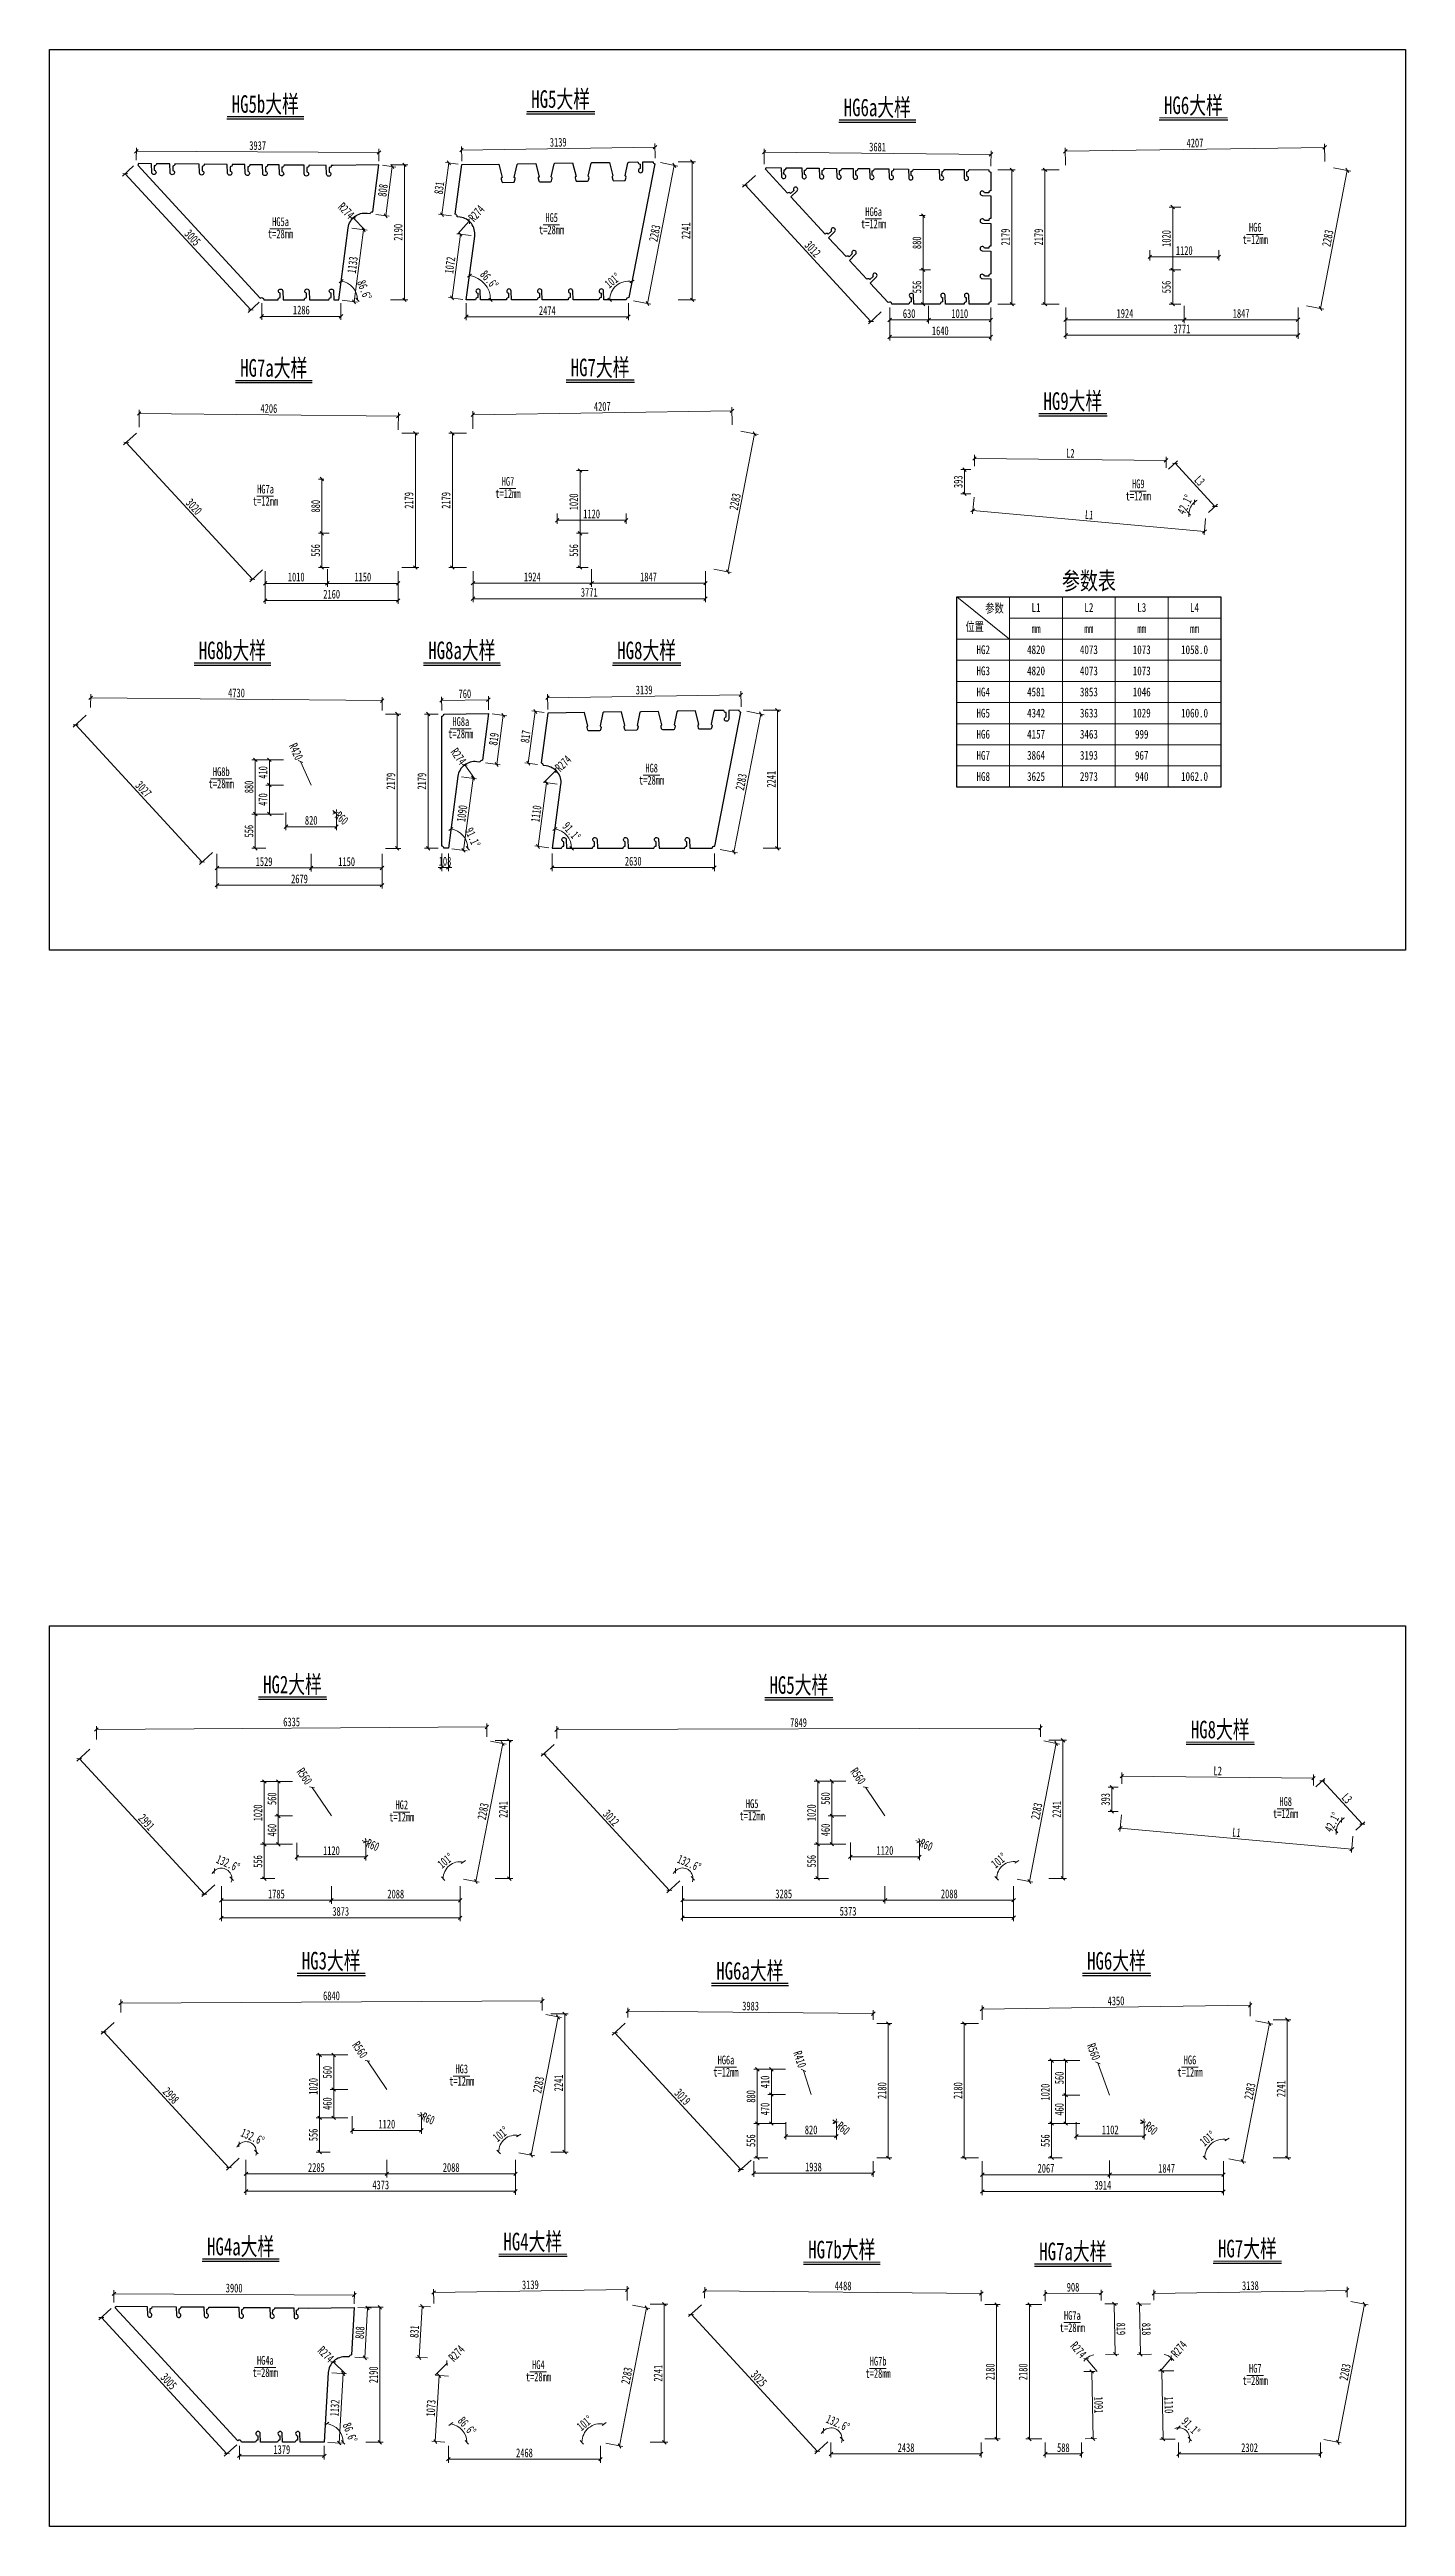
# Model space of a CAD drawing. Header units: millimetres. Extents: x 44597 to 300567, y -113054 to 73044.
# Drawn here: x 278567 to 300567, y -102091 to -61894 of the extents above; entities that cross this region are included whole.
import ezdxf
from ezdxf.enums import TextEntityAlignment as Align

# ---------------------------------------------------------------- set-up
doc = ezdxf.new("R2010")
doc.units = ezdxf.units.MM
doc.layers.get('Defpoints').update_dxf_attribs({"color": 8})
for name, color, linetype, lineweight in [('文字', 7, 'Continuous', 15), ('标注线及字体', 2, 'Continuous', 15), ('细实线', 4, 'Continuous', 15), ('钢板粗线', 1, 'Continuous', 25)]:
    doc.layers.add(name, color=color, linetype=linetype, lineweight=lineweight)
doc.styles.add('111', font='', dxfattribs={"width": 0.7})
doc.styles.add('BM_Dim', font='', dxfattribs={"width": 0.85})
doc.styles.add('SMEDI', font='', dxfattribs={"width": 0.75})
doc.styles.get('111').set_extended_font_data('仿宋_GB2312')
doc.styles.get('BM_Dim').set_extended_font_data('仿宋_GB2312')
doc.styles.get('SMEDI').set_extended_font_data('仿宋_GB2312')
doc.dimstyles.new('200', dxfattribs={"dimscale": 0, "dimtxt": 2.5, "dimasz": 1, "dimexe": 1, "dimexo": 1, "dimgap": 0.6, "dimtad": 1, "dimdec": 0, "dimdsep": 46, "dimtxsty": '111', "dimblk": 'OBLIQUE', "dimcen": 0, "dimclrd": 4, "dimclre": 4, "dimclrt": 4, "dimadec": 1, "dimazin": 2, "dimtfac": 1, "dimtdec": 0, "dimtix": 1, "dimtmove": 2, "dimatfit": 3, "dimfxl": 4, "dimfxlon": 1, "dimtolj": 1, "dimlwd": -1, "dimlwe": -1, "dimarcsym": 0})

msp = doc.modelspace()

# ---------------------------------------------------------------- texts
at = {"layer": '文字', "style": 'BM_Dim', "width": 0.7}
for s, p in [('HG5a', (282314.4, -64802)), ('HG5', (286713, -64735.3)), ('t=12mm', (291937.9, -64838.3)), ('HG6a', (291937.9, -64639.9)), ('HG6', (298129.1, -64892.4)), ('t=28mm', (282314.4, -65000.4)), ('t=28mm', (286713, -64933.7)), ('t=12mm', (298129.1, -65090.8)), ('HG7a', (282070.8, -69141.5)), ('t=12mm', (286004.7, -69214.5)), ('HG7', (286004.7, -69016.1)), ('t=12mm', (296232.2, -69254.3)), ('HG9', (296232.2, -69056)), ('t=12mm', (282070.8, -69339.9)), ('HG8a', (285239.4, -72914.5)), ('t=28mm', (285239.4, -73112.9)), ('HG8b', (281352.9, -73726.3)), ('HG8', (288335.6, -73668.4)), ('t=28mm', (281352.9, -73924.7)), ('t=28mm', (288335.6, -73866.8)), ('HG2', (284281.4, -90494.4)), ('HG5', (289966.6, -90475.3)), ('HG8', (298622.9, -90439.5)), ('t=12mm', (284281.4, -90692.8)), ('t=12mm', (289966.6, -90673.7)), ('t=12mm', (298622.9, -90637.9)), ('HG6a', (289541.6, -94634.7)), ('HG6', (297070.9, -94634.7)), ('t=12mm', (285254.8, -94978.1)), ('HG3', (285254.8, -94779.7)), ('t=12mm', (289541.6, -94833)), ('t=12mm', (297070.9, -94833)), ('t=28mm', (295161.7, -98978.8)), ('HG7a', (295161.7, -98780.5)), ('t=28mm', (282067.3, -99707.4)), ('HG4a', (282067.3, -99509.1)), ('t=28mm', (286498.3, -99778.2)), ('HG4', (286498.3, -99579.8)), ('t=28mm', (292010, -99721.8)), ('HG7b', (292010, -99523.4)), ('t=28mm', (298129.5, -99836.9)), ('HG7', (298129.5, -99638.5))]:
    msp.add_text(s, height=142.86, dxfattribs=at).set_placement(p, align=Align.BOTTOM_CENTER)
at = {"layer": '标注线及字体', "style": '111', "width": 0.7}
for s, p in [('HG5b大样', (282067.5, -62772.1)), ('HG5大样', (286859.6, -62691.5)), ('HG6a大样', (291997.8, -62827.4)), ('HG6大样', (297126.4, -62791.7)), ('HG7a大样', (282205.1, -67054.6)), ('HG7大样', (287500.1, -67047.1)), ('HG9大样', (295170.7, -67592.4)), ('HG8b大样', (281533.3, -71638.9)), ('HG8a大样', (285256.6, -71638.3)), ('HG8大样', (288254.9, -71638.3)), ('HG2大样', (282508.5, -88420.5)), ('HG5大样', (290725.2, -88429.3)), ('HG8大样', (297561.5, -89151.8)), ('HG3大样', (283136.6, -92902.8)), ('HG6大样', (295878.2, -92905)), ('HG6a大样', (289929.6, -93066.8)), ('HG4a大样', (281667.4, -97541.7)), ('HG4大样', (286407.9, -97461.2)), ('HG7b大样', (291421.4, -97591.5)), ('HG7a大样', (295170.2, -97622)), ('HG7大样', (298002.2, -97575))]:
    msp.add_text(s, height=285.71, dxfattribs=at).set_placement(p, align=Align.MIDDLE)
at = {"layer": '细实线', "style": 'SMEDI', "width": 0.75}
for s, height, p in [('参数表', 285.71, (295430.4, -70511)), ('参数', 142.86, (293897.9, -70957.2)), ('L1', 142.86, (294573.2, -70949)), ('L2', 142.86, (295430.4, -70949)), ('L3', 142.86, (296287.5, -70949)), ('L4', 142.86, (297144.7, -70949)), ('位置', 142.86, (293576.7, -71254.5)), ('mm', 142.86, (294573.2, -71291.9)), ('mm', 142.86, (295430.4, -71291.9)), ('mm', 142.86, (296287.5, -71291.9)), ('mm', 142.86, (297144.7, -71291.9)), ('HG2', 142.86, (293716.1, -71634.8)), ('HG3', 142.86, (293716.1, -71977.6)), ('4820', 142.86, (294573.2, -71634.8)), ('4820', 142.86, (294573.2, -71977.6)), ('4073', 142.86, (295430.4, -71634.8)), ('4073', 142.86, (295430.4, -71977.6)), ('1073', 142.86, (296287.5, -71634.8)), ('1073', 142.86, (296287.5, -71977.6)), ('1058.0', 142.86, (297144.7, -71634.8)), ('HG4', 142.86, (293716.1, -72320.5)), ('4581', 142.86, (294573.2, -72320.5)), ('3853', 142.86, (295430.4, -72320.5)), ('1046', 142.86, (296287.5, -72320.5)), ('HG5', 142.86, (293716.1, -72663.3)), ('4342', 142.86, (294573.2, -72663.3)), ('3633', 142.86, (295430.4, -72663.3)), ('1029', 142.86, (296287.5, -72663.3)), ('1060.0', 142.86, (297144.7, -72663.3)), ('HG6', 142.86, (293716.1, -73006.2)), ('4157', 142.86, (294573.2, -73006.2)), ('3463', 142.86, (295430.4, -73006.2)), ('999', 142.86, (296287.5, -73006.2)), ('HG7', 142.86, (293716.1, -73349)), ('3864', 142.86, (294573.2, -73349)), ('3193', 142.86, (295430.4, -73349)), ('967', 142.86, (296287.5, -73349)), ('HG8', 142.86, (293716.1, -73691.9)), ('3625', 142.86, (294573.2, -73691.9)), ('2973', 142.86, (295430.4, -73691.9)), ('940', 142.86, (296287.5, -73691.9)), ('1062.0', 142.86, (297144.7, -73691.9))]:
    msp.add_text(s, height=height, dxfattribs=at).set_placement(p, align=Align.MIDDLE)

# ---------------------------------------------------------------- blocks, each defined once
blk = doc.blocks.new('_Oblique')
at = {"color": 0, "linetype": 'ByBlock', "lineweight": -2}
blk.add_line((-0.5, -0.5), (0.5, 0.5), dxfattribs=at)
blk = doc.blocks.new('*D806')
at = {"layer": 'Defpoints', "color": 0, "transparency": 16777216}
for p in [(282135, -74301), (281904, -74857), (282135, -74857)]:
    blk.add_point(p, dxfattribs=at)
at = {"layer": '细实线', "color": 4, "transparency": 16777216}
for p, q in [((282077, -74301), (281847, -74301)), ((281904, -74301), (281904, -74857)), ((282077, -74857), (281847, -74857))]:
    blk.add_line(p, q, dxfattribs=at)
at = {"layer": '细实线', "color": 4, "transparency": 16777216, "xscale": 57.14285714285715, "yscale": 57.14285714285715, "zscale": 57.14285714285715}
for p, rotation in [((281904, -74301), 90), ((281904, -74857), 270)]:
    blk.add_blockref('_Oblique', p, dxfattribs=dict(at, rotation=rotation))
at = {"layer": '细实线', "color": 4, "transparency": 16777216, "insert": (281802, -74579), "char_height": 142.9, "attachment_point": 5, "rotation": 90, "style": '111'}
blk.add_mtext('\\A1;556', dxfattribs=at)
blk = doc.blocks.new('*D807')
at = {"layer": 'Defpoints', "color": 0, "transparency": 16777216}
for p in [(282812, -73421), (281904, -74301), (282135, -74301)]:
    blk.add_point(p, dxfattribs=at)
at = {"layer": '细实线', "color": 4, "transparency": 16777216}
for p, q in [((282133, -73421), (281847, -73421)), ((281904, -73421), (281904, -74301)), ((282077, -74301), (281847, -74301))]:
    blk.add_line(p, q, dxfattribs=at)
at = {"layer": '细实线', "color": 4, "transparency": 16777216, "xscale": 57.14285714285715, "yscale": 57.14285714285715, "zscale": 57.14285714285715}
for p, rotation in [((281904, -73421), 90), ((281904, -74301), 270)]:
    blk.add_blockref('_Oblique', p, dxfattribs=dict(at, rotation=rotation))
at = {"layer": '细实线', "color": 4, "transparency": 16777216, "insert": (281802, -73861), "char_height": 142.9, "attachment_point": 5, "rotation": 90, "style": '111'}
blk.add_mtext('\\A1;880', dxfattribs=at)
blk = doc.blocks.new('*D808')
at = {"layer": 'Defpoints', "color": 0, "transparency": 16777216}
for p in [(282133, -73831), (282812, -73831), (282632, -74301)]:
    blk.add_point(p, dxfattribs=at)
at = {"layer": '细实线', "color": 4, "transparency": 16777216}
for p, q in [((282361, -73831), (282075, -73831)), ((282133, -74301), (282133, -73831)), ((282361, -74301), (282075, -74301))]:
    blk.add_line(p, q, dxfattribs=at)
at = {"layer": '细实线', "color": 4, "transparency": 16777216, "xscale": 57.14285714285715, "yscale": 57.14285714285715, "zscale": 57.14285714285715}
for p, rotation in [((282133, -73831), 90), ((282133, -74301), 270)]:
    blk.add_blockref('_Oblique', p, dxfattribs=dict(at, rotation=rotation))
at = {"layer": '细实线', "color": 4, "transparency": 16777216, "insert": (282030, -74066), "char_height": 142.9, "attachment_point": 5, "rotation": 90, "style": '111'}
blk.add_mtext('\\A1;470', dxfattribs=at)
blk = doc.blocks.new('*D809')
at = {"layer": 'Defpoints', "color": 0, "transparency": 16777216}
for p in [(282812, -73421), (282133, -73831), (282812, -73831)]:
    blk.add_point(p, dxfattribs=at)
at = {"layer": '细实线', "color": 4, "transparency": 16777216}
for p, q in [((282361, -73421), (282075, -73421)), ((282133, -73421), (282133, -73831)), ((282361, -73831), (282075, -73831))]:
    blk.add_line(p, q, dxfattribs=at)
at = {"layer": '细实线', "color": 4, "transparency": 16777216, "xscale": 57.14285714285715, "yscale": 57.14285714285715, "zscale": 57.14285714285715}
for p, rotation in [((282133, -73421), 90), ((282133, -73831), 270)]:
    blk.add_blockref('_Oblique', p, dxfattribs=dict(at, rotation=rotation))
at = {"layer": '细实线', "color": 4, "transparency": 16777216, "insert": (282030, -73626), "char_height": 142.9, "attachment_point": 5, "rotation": 90, "style": '111'}
blk.add_mtext('\\A1;410', dxfattribs=at)
blk = doc.blocks.new('*D810')
at = {"layer": 'Defpoints', "color": 0, "transparency": 16777216}
for p in [(282402, -73991), (283222, -73982), (283222, -74506)]:
    blk.add_point(p, dxfattribs=at)
at = {"layer": '细实线', "color": 4, "transparency": 16777216}
for p, q in [((282402, -74278), (282402, -74564)), ((283222, -74278), (283222, -74564)), ((282402, -74506), (283222, -74506))]:
    blk.add_line(p, q, dxfattribs=at)
at = {"layer": '细实线', "color": 4, "transparency": 16777216, "xscale": 57.14285714285715, "yscale": 57.14285714285715, "zscale": 57.14285714285715, "rotation": 180}
blk.add_blockref('_Oblique', (282402, -74506), dxfattribs=at)
at = {"layer": '细实线', "color": 4, "transparency": 16777216, "xscale": 57.14285714285715, "yscale": 57.14285714285715, "zscale": 57.14285714285715}
blk.add_blockref('_Oblique', (283222, -74506), dxfattribs=at)
at = {"layer": '细实线', "color": 4, "transparency": 16777216, "insert": (282812, -74404), "char_height": 142.9, "attachment_point": 5, "style": '111'}
blk.add_mtext('\\A1;820', dxfattribs=at)
blk = doc.blocks.new('*D811')
at = {"layer": 'Defpoints', "color": 0, "transparency": 16777216}
for p in [(282639, -73448), (282812, -73831)]:
    blk.add_point(p, dxfattribs=at)
at = {"layer": '细实线', "color": 4, "transparency": 16777216}
for p, q in [((282639, -73448), (282812, -73831)), ((282812, -73831), (282639, -73448))]:
    blk.add_line(p, q, dxfattribs=at)
at = {"layer": '细实线', "color": 4, "transparency": 16777216, "xscale": 57.14285714285715, "yscale": 57.14285714285715, "zscale": 57.14285714285715, "rotation": 114.3308156778959}
blk.add_blockref('_Oblique', (282639, -73448), dxfattribs=at)
at = {"layer": '细实线', "color": 4, "transparency": 16777216, "insert": (282566, -73286), "char_height": 142.9, "attachment_point": 5, "rotation": 294.3308, "style": '111'}
blk.add_mtext('\\A1;R420', dxfattribs=at)
blk = doc.blocks.new('*D812')
at = {"layer": 'Defpoints', "color": 0, "transparency": 16777216}
for p in [(283162, -74241), (283207, -74281)]:
    blk.add_point(p, dxfattribs=at)
at = {"layer": '细实线', "color": 4, "transparency": 16777216}
for p, q in [((283207, -74281), (283162, -74241)), ((283162, -74241), (283207, -74281))]:
    blk.add_line(p, q, dxfattribs=at)
blk.add_arc((283162, -74241), 60, 270, 15.5388, dxfattribs=at)
at = {"layer": '细实线', "color": 4, "transparency": 16777216, "xscale": 57.14285714285715, "yscale": 57.14285714285715, "zscale": 57.14285714285715, "rotation": 318.6650002377032}
blk.add_blockref('_Oblique', (283207, -74281), dxfattribs=at)
at = {"layer": '细实线', "color": 4, "transparency": 16777216, "insert": (283307, -74368), "char_height": 142.9, "attachment_point": 5, "rotation": 318.665, "style": '111'}
blk.add_mtext('\\A1;R60', dxfattribs=at)
blk = doc.blocks.new('*D856')
at = {"layer": 'Defpoints', "color": 0, "transparency": 16777216}
for p in [(293573, -69104), (297330, -69446), (297305, -69715)]:
    blk.add_point(p, dxfattribs=at)
at = {"layer": '细实线', "color": 4, "transparency": 16777216}
for p, q in [((293567, -69161), (293543, -69430)), ((293548, -69373), (297305, -69715)), ((297324, -69503), (297300, -69772))]:
    blk.add_line(p, q, dxfattribs=at)
at = {"layer": '细实线', "color": 4, "transparency": 16777216, "xscale": 57.14285714285715, "yscale": 57.14285714285715, "zscale": 57.14285714285715}
for p, rotation in [((293548, -69373), 174.795518557224), ((297305, -69715), 354.7955185572241)]:
    blk.add_blockref('_Oblique', p, dxfattribs=dict(at, rotation=rotation))
at = {"layer": '细实线', "color": 4, "transparency": 16777216, "insert": (295436, -69444), "char_height": 142.9, "attachment_point": 5, "rotation": 354.7955, "style": '111'}
blk.add_mtext('\\A1;L1', dxfattribs=at)
blk = doc.blocks.new('*D857')
at = {"layer": 'Defpoints', "color": 0, "transparency": 16777216}
for p in [(293573, -68711), (293412, -69104), (293573, -69104)]:
    blk.add_point(p, dxfattribs=at)
at = {"layer": '细实线', "color": 4, "transparency": 16777216}
for p, q in [((293515, -68711), (293355, -68711)), ((293412, -68711), (293412, -69104)), ((293515, -69104), (293355, -69104))]:
    blk.add_line(p, q, dxfattribs=at)
at = {"layer": '细实线', "color": 4, "transparency": 16777216, "xscale": 57.14285714285715, "yscale": 57.14285714285715, "zscale": 57.14285714285715}
for p, rotation in [((293412, -68711), 90), ((293412, -69104), 270)]:
    blk.add_blockref('_Oblique', p, dxfattribs=dict(at, rotation=rotation))
at = {"layer": '细实线', "color": 4, "transparency": 16777216, "insert": (293310, -68908), "char_height": 142.9, "attachment_point": 5, "rotation": 90, "style": '111'}
blk.add_mtext('\\A1;393', dxfattribs=at)
blk = doc.blocks.new('*D858')
at = {"layer": 'Defpoints', "color": 0, "transparency": 16777216}
for p in [(293573, -68711), (296683, -68562), (296681, -68743)]:
    blk.add_point(p, dxfattribs=at)
at = {"layer": '细实线', "color": 4, "transparency": 16777216}
for p, q in [((293573, -68654), (293575, -68474)), ((293574, -68531), (296683, -68562)), ((296682, -68685), (296684, -68505))]:
    blk.add_line(p, q, dxfattribs=at)
at = {"layer": '细实线', "color": 4, "transparency": 16777216, "xscale": 57.14285714285715, "yscale": 57.14285714285715, "zscale": 57.14285714285715}
for p, rotation in [((293574, -68531), 179.4262908393073), ((296683, -68562), 359.4262908393073)]:
    blk.add_blockref('_Oblique', p, dxfattribs=dict(at, rotation=rotation))
at = {"layer": '细实线', "color": 4, "transparency": 16777216, "insert": (295130, -68446), "char_height": 142.9, "attachment_point": 5, "rotation": 359.4263, "style": '111'}
blk.add_mtext('\\A1;L2', dxfattribs=at)
blk = doc.blocks.new('*D859')
at = {"layer": 'Defpoints', "color": 0, "transparency": 16777216}
for p in [(296681, -68743), (297330, -69446), (297476, -69311)]:
    blk.add_point(p, dxfattribs=at)
at = {"layer": '细实线', "color": 4, "transparency": 16777216}
for p, q in [((296724, -68704), (296870, -68569)), ((296828, -68608), (297476, -69311)), ((297372, -69408), (297518, -69273))]:
    blk.add_line(p, q, dxfattribs=at)
at = {"layer": '细实线', "color": 4, "transparency": 16777216, "xscale": 57.14285714285715, "yscale": 57.14285714285715, "zscale": 57.14285714285715}
for p, rotation in [((296828, -68608), 132.6489191297598), ((297476, -69311), 312.6489191297598)]:
    blk.add_blockref('_Oblique', p, dxfattribs=dict(at, rotation=rotation))
at = {"layer": '细实线', "color": 4, "transparency": 16777216, "insert": (297227, -68890), "char_height": 142.9, "attachment_point": 5, "rotation": 312.6489, "style": '111'}
blk.add_mtext('\\A1;L3', dxfattribs=at)
blk = doc.blocks.new('*D860')
at = {"layer": 'Defpoints', "color": 0, "transparency": 16777216}
for p in [(293607, -69107), (296705, -68768), (297098, -69294), (297295, -69443), (297306, -69421)]:
    blk.add_point(p, dxfattribs=at)
at = {"layer": '细实线', "color": 4, "transparency": 16777216}
for start, end in [(174.7955, 186.607), (132.6489, 174.7955), (120.8374, 132.6489)]:
    blk.add_arc((297330, -69446), 278, start, end, dxfattribs=at)
at = {"layer": '细实线', "color": 4, "transparency": 16777216, "xscale": 57.14285714285715, "yscale": 57.14285714285715, "zscale": 57.14285714285715}
for p, rotation in [((297053, -69421), 84.79551855722335), ((297142, -69242), 222.6489191297603)]:
    blk.add_blockref('_Oblique', p, dxfattribs=dict(at, rotation=rotation))
at = {"layer": '细实线', "color": 4, "transparency": 16777216, "insert": (296990, -69279), "char_height": 142.86, "attachment_point": 5, "rotation": 63.7222, "style": '111'}
blk.add_mtext('\\A1;42.1%%d', dxfattribs=at)
blk = doc.blocks.new('*D918')
at = {"layer": 'Defpoints', "color": 0, "transparency": 16777216}
for p in [(290158, -63810), (290161, -63560), (293840, -63846)]:
    blk.add_point(p, dxfattribs=at)
at = {"layer": '细实线', "color": 4, "transparency": 16777216}
for p, q in [((290159, -63753), (290161, -63503)), ((293842, -63596), (290161, -63560)), ((293840, -63789), (293843, -63539))]:
    blk.add_line(p, q, dxfattribs=at)
at = {"layer": '细实线', "color": 4, "transparency": 16777216, "xscale": 57.14285714285715, "yscale": 57.14285714285715, "zscale": 57.14285714285715}
for p, rotation in [((290161, -63560), 179.4352020504578), ((293842, -63596), 359.4352020504578)]:
    blk.add_blockref('_Oblique', p, dxfattribs=dict(at, rotation=rotation))
at = {"layer": '细实线', "color": 4, "transparency": 16777216, "insert": (292002, -63476), "char_height": 142.9, "attachment_point": 5, "rotation": 359.4352, "style": '111'}
blk.add_mtext('\\A1;3681', dxfattribs=at)
blk = doc.blocks.new('*D919')
at = {"layer": 'Defpoints', "color": 0, "transparency": 16777216}
for p in [(293840, -63846), (293840, -66026), (294179, -66026)]:
    blk.add_point(p, dxfattribs=at)
at = {"layer": '细实线', "color": 4, "transparency": 16777216}
for p, q in [((293951, -63846), (294236, -63846)), ((294179, -63846), (294179, -66026)), ((293951, -66026), (294236, -66026))]:
    blk.add_line(p, q, dxfattribs=at)
at = {"layer": '细实线', "color": 4, "transparency": 16777216, "xscale": 57.14285714285715, "yscale": 57.14285714285715, "zscale": 57.14285714285715}
for p, rotation in [((294179, -63846), 89.99999999999694), ((294179, -66026), 269.9999999999969)]:
    blk.add_blockref('_Oblique', p, dxfattribs=dict(at, rotation=rotation))
at = {"layer": '细实线', "color": 4, "transparency": 16777216, "insert": (294077, -64936), "char_height": 142.9, "attachment_point": 5, "rotation": 90, "style": '111'}
blk.add_mtext('\\A1;2179', dxfattribs=at)
blk = doc.blocks.new('*D920')
at = {"layer": 'Defpoints', "color": 0, "transparency": 16777216}
for p in [(292199, -66026), (293840, -66026), (293840, -66560)]:
    blk.add_point(p, dxfattribs=at)
at = {"layer": '细实线', "color": 4, "transparency": 16777216}
for p, q in [((292199, -66331), (292199, -66617)), ((292199, -66560), (293840, -66560)), ((293840, -66331), (293840, -66617))]:
    blk.add_line(p, q, dxfattribs=at)
at = {"layer": '细实线', "color": 4, "transparency": 16777216, "xscale": 57.14285714285715, "yscale": 57.14285714285715, "zscale": 57.14285714285715, "rotation": 180.0000000000005}
blk.add_blockref('_Oblique', (292199, -66560), dxfattribs=at)
at = {"layer": '细实线', "color": 4, "transparency": 16777216, "xscale": 57.14285714285715, "yscale": 57.14285714285715, "zscale": 57.14285714285715}
blk.add_blockref('_Oblique', (293840, -66560), dxfattribs=at)
at = {"layer": '细实线', "color": 4, "transparency": 16777216, "insert": (293019, -66458), "char_height": 142.9, "attachment_point": 5, "style": '111'}
blk.add_mtext('\\A1;1640', dxfattribs=at)
blk = doc.blocks.new('*D921')
at = {"layer": 'Defpoints', "color": 0, "transparency": 16777216}
for p in [(290158, -63810), (289853, -64091), (292199, -66026)]:
    blk.add_point(p, dxfattribs=at)
at = {"layer": '细实线', "color": 4, "transparency": 16777216}
for p, q in [((290022, -63936), (289811, -64130)), ((291894, -66307), (289853, -64091)), ((292062, -66152), (291852, -66345))]:
    blk.add_line(p, q, dxfattribs=at)
at = {"layer": '细实线', "color": 4, "transparency": 16777216, "xscale": 57.14285714285715, "yscale": 57.14285714285715, "zscale": 57.14285714285715}
for p, rotation in [((289853, -64091), 132.6489191297557), ((291894, -66307), 312.6489191297557)]:
    blk.add_blockref('_Oblique', p, dxfattribs=dict(at, rotation=rotation))
at = {"layer": '细实线', "color": 4, "transparency": 16777216, "insert": (290949, -65130), "char_height": 142.9, "attachment_point": 5, "rotation": 312.6489, "style": '111'}
blk.add_mtext('\\A1;3012', dxfattribs=at)
blk = doc.blocks.new('*D922')
at = {"layer": 'Defpoints', "color": 0, "transparency": 16777216}
for p in [(284226, -67842), (280018, -68080), (284224, -68122)]:
    blk.add_point(p, dxfattribs=at)
at = {"layer": '细实线', "color": 4, "transparency": 16777216}
for p, q in [((280019, -68023), (280021, -67743)), ((280021, -67800), (284226, -67842)), ((284224, -68065), (284227, -67785))]:
    blk.add_line(p, q, dxfattribs=at)
at = {"layer": '细实线', "color": 4, "transparency": 16777216, "xscale": 57.14285714285715, "yscale": 57.14285714285715, "zscale": 57.14285714285715}
for p, rotation in [((280021, -67800), 179.4264068066627), ((284226, -67842), 359.4264068066627)]:
    blk.add_blockref('_Oblique', p, dxfattribs=dict(at, rotation=rotation))
at = {"layer": '细实线', "color": 4, "transparency": 16777216, "insert": (282125, -67719), "char_height": 142.9, "attachment_point": 5, "rotation": 359.4264, "style": '111'}
blk.add_mtext('\\A1;4206', dxfattribs=at)
blk = doc.blocks.new('*D923')
at = {"layer": 'Defpoints', "color": 0, "transparency": 16777216}
for p in [(292919, -65470), (292741, -66026), (292919, -66026)]:
    blk.add_point(p, dxfattribs=at)
at = {"layer": '细实线', "color": 4, "transparency": 16777216}
for p, q in [((292862, -65470), (292684, -65470)), ((292741, -65470), (292741, -66026)), ((292862, -66026), (292684, -66026))]:
    blk.add_line(p, q, dxfattribs=at)
at = {"layer": '细实线', "color": 4, "transparency": 16777216, "xscale": 57.14285714285715, "yscale": 57.14285714285715, "zscale": 57.14285714285715}
for p, rotation in [((292741, -65470), 90), ((292741, -66026), 270)]:
    blk.add_blockref('_Oblique', p, dxfattribs=dict(at, rotation=rotation))
at = {"layer": '细实线', "color": 4, "transparency": 16777216, "insert": (292639, -65748), "char_height": 142.9, "attachment_point": 5, "rotation": 90, "style": '111'}
blk.add_mtext('\\A1;556', dxfattribs=at)
blk = doc.blocks.new('*D924')
at = {"layer": 'Defpoints', "color": 0, "transparency": 16777216}
for p in [(292830, -64590), (292741, -65470), (292919, -65470)]:
    blk.add_point(p, dxfattribs=at)
at = {"layer": '细实线', "color": 4, "transparency": 16777216}
for p, q in [((292772, -64590), (292684, -64590)), ((292741, -64590), (292741, -65470)), ((292862, -65470), (292684, -65470))]:
    blk.add_line(p, q, dxfattribs=at)
at = {"layer": '细实线', "color": 4, "transparency": 16777216, "xscale": 57.14285714285715, "yscale": 57.14285714285715, "zscale": 57.14285714285715}
for p, rotation in [((292741, -64590), 90), ((292741, -65470), 270)]:
    blk.add_blockref('_Oblique', p, dxfattribs=dict(at, rotation=rotation))
at = {"layer": '细实线', "color": 4, "transparency": 16777216, "insert": (292639, -65030), "char_height": 142.9, "attachment_point": 5, "rotation": 90, "style": '111'}
blk.add_mtext('\\A1;880', dxfattribs=at)
blk = doc.blocks.new('*D925')
at = {"layer": 'Defpoints', "color": 0, "transparency": 16777216}
for p in [(292830, -65470), (292830, -66283), (293840, -66026)]:
    blk.add_point(p, dxfattribs=at)
at = {"layer": '细实线', "color": 4, "transparency": 16777216}
for p, q in [((292830, -66054), (292830, -66340)), ((293840, -66283), (292830, -66283)), ((293840, -66083), (293840, -66340))]:
    blk.add_line(p, q, dxfattribs=at)
at = {"layer": '细实线', "color": 4, "transparency": 16777216, "xscale": 57.14285714285715, "yscale": 57.14285714285715, "zscale": 57.14285714285715, "rotation": 180}
blk.add_blockref('_Oblique', (292830, -66283), dxfattribs=at)
at = {"layer": '细实线', "color": 4, "transparency": 16777216, "xscale": 57.14285714285715, "yscale": 57.14285714285715, "zscale": 57.14285714285715}
blk.add_blockref('_Oblique', (293840, -66283), dxfattribs=at)
at = {"layer": '细实线', "color": 4, "transparency": 16777216, "insert": (293335, -66180), "char_height": 142.9, "attachment_point": 5, "style": '111'}
blk.add_mtext('\\A1;1010', dxfattribs=at)
blk = doc.blocks.new('*D926')
at = {"layer": 'Defpoints', "color": 0, "transparency": 16777216}
for p in [(292830, -65470), (292199, -66026), (292830, -66283)]:
    blk.add_point(p, dxfattribs=at)
at = {"layer": '细实线', "color": 4, "transparency": 16777216}
for p, q in [((292199, -66083), (292199, -66340)), ((292199, -66283), (292830, -66283)), ((292830, -66054), (292830, -66340))]:
    blk.add_line(p, q, dxfattribs=at)
at = {"layer": '细实线', "color": 4, "transparency": 16777216, "xscale": 57.14285714285715, "yscale": 57.14285714285715, "zscale": 57.14285714285715, "rotation": 180}
blk.add_blockref('_Oblique', (292199, -66283), dxfattribs=at)
at = {"layer": '细实线', "color": 4, "transparency": 16777216, "xscale": 57.14285714285715, "yscale": 57.14285714285715, "zscale": 57.14285714285715}
blk.add_blockref('_Oblique', (292830, -66283), dxfattribs=at)
at = {"layer": '细实线', "color": 4, "transparency": 16777216, "insert": (292514, -66180), "char_height": 142.9, "attachment_point": 5, "style": '111'}
blk.add_mtext('\\A1;630', dxfattribs=at)
blk = doc.blocks.new('*D927')
at = {"layer": 'Defpoints', "color": 0, "transparency": 16777216}
for p in [(295054, -63847), (294718, -66026), (295054, -66026)]:
    blk.add_point(p, dxfattribs=at)
at = {"layer": '细实线', "color": 4, "transparency": 16777216}
for p, q in [((294946, -63847), (294661, -63847)), ((294718, -63847), (294718, -66026)), ((294946, -66026), (294661, -66026))]:
    blk.add_line(p, q, dxfattribs=at)
at = {"layer": '细实线', "color": 4, "transparency": 16777216, "xscale": 57.14285714285715, "yscale": 57.14285714285715, "zscale": 57.14285714285715}
for p, rotation in [((294718, -63847), 90), ((294718, -66026), 270)]:
    blk.add_blockref('_Oblique', p, dxfattribs=dict(at, rotation=rotation))
at = {"layer": '细实线', "color": 4, "transparency": 16777216, "insert": (294616, -64937), "char_height": 142.9, "attachment_point": 5, "rotation": 90, "style": '111'}
blk.add_mtext('\\A1;2179', dxfattribs=at)
blk = doc.blocks.new('*D928')
at = {"layer": 'Defpoints', "color": 0, "transparency": 16777216}
for p in [(295054, -66026), (298824, -66026), (298824, -66531)]:
    blk.add_point(p, dxfattribs=at)
at = {"layer": '细实线', "color": 4, "transparency": 16777216}
for p, q in [((295054, -66303), (295054, -66588)), ((298824, -66303), (298824, -66588)), ((295054, -66531), (298824, -66531))]:
    blk.add_line(p, q, dxfattribs=at)
at = {"layer": '细实线', "color": 4, "transparency": 16777216, "xscale": 57.14285714285715, "yscale": 57.14285714285715, "zscale": 57.14285714285715, "rotation": 180}
blk.add_blockref('_Oblique', (295054, -66531), dxfattribs=at)
at = {"layer": '细实线', "color": 4, "transparency": 16777216, "xscale": 57.14285714285715, "yscale": 57.14285714285715, "zscale": 57.14285714285715}
blk.add_blockref('_Oblique', (298824, -66531), dxfattribs=at)
at = {"layer": '细实线', "color": 4, "transparency": 16777216, "insert": (296939, -66429), "char_height": 142.9, "attachment_point": 5, "style": '111'}
blk.add_mtext('\\A1;3771', dxfattribs=at)
blk = doc.blocks.new('*D929')
at = {"layer": 'Defpoints', "color": 0, "transparency": 16777216}
for p in [(296978, -65470), (296790, -66026), (296978, -66026)]:
    blk.add_point(p, dxfattribs=at)
at = {"layer": '细实线', "color": 4, "transparency": 16777216}
for p, q in [((296920, -65470), (296733, -65470)), ((296790, -65470), (296790, -66026)), ((296920, -66026), (296733, -66026))]:
    blk.add_line(p, q, dxfattribs=at)
at = {"layer": '细实线', "color": 4, "transparency": 16777216, "xscale": 57.14285714285715, "yscale": 57.14285714285715, "zscale": 57.14285714285715}
for p, rotation in [((296790, -65470), 90), ((296790, -66026), 270)]:
    blk.add_blockref('_Oblique', p, dxfattribs=dict(at, rotation=rotation))
at = {"layer": '细实线', "color": 4, "transparency": 16777216, "insert": (296688, -65748), "char_height": 142.9, "attachment_point": 5, "rotation": 90, "style": '111'}
blk.add_mtext('\\A1;556', dxfattribs=at)
blk = doc.blocks.new('*D930')
at = {"layer": 'Defpoints', "color": 0, "transparency": 16777216}
for p in [(296790, -64450), (296978, -64450), (296978, -65470)]:
    blk.add_point(p, dxfattribs=at)
at = {"layer": '细实线', "color": 4, "transparency": 16777216}
for p, q in [((296920, -64450), (296733, -64450)), ((296790, -65470), (296790, -64450)), ((296920, -65470), (296733, -65470))]:
    blk.add_line(p, q, dxfattribs=at)
at = {"layer": '细实线', "color": 4, "transparency": 16777216, "xscale": 57.14285714285715, "yscale": 57.14285714285715, "zscale": 57.14285714285715}
for p, rotation in [((296790, -64450), 90), ((296790, -65470), 270)]:
    blk.add_blockref('_Oblique', p, dxfattribs=dict(at, rotation=rotation))
at = {"layer": '细实线', "color": 4, "transparency": 16777216, "insert": (296688, -64960), "char_height": 142.9, "attachment_point": 5, "rotation": 90, "style": '111'}
blk.add_mtext('\\A1;1020', dxfattribs=at)
blk = doc.blocks.new('*D931')
at = {"layer": 'Defpoints', "color": 0, "transparency": 16777216}
for p in [(296978, -65470), (295054, -66026), (295054, -66279)]:
    blk.add_point(p, dxfattribs=at)
at = {"layer": '细实线', "color": 4, "transparency": 16777216}
for p, q in [((295054, -66083), (295054, -66336)), ((296978, -66279), (295054, -66279)), ((296978, -66051), (296978, -66336))]:
    blk.add_line(p, q, dxfattribs=at)
at = {"layer": '细实线', "color": 4, "transparency": 16777216, "xscale": 57.14285714285715, "yscale": 57.14285714285715, "zscale": 57.14285714285715, "rotation": 180}
blk.add_blockref('_Oblique', (295054, -66279), dxfattribs=at)
at = {"layer": '细实线', "color": 4, "transparency": 16777216, "xscale": 57.14285714285715, "yscale": 57.14285714285715, "zscale": 57.14285714285715}
blk.add_blockref('_Oblique', (296978, -66279), dxfattribs=at)
at = {"layer": '细实线', "color": 4, "transparency": 16777216, "insert": (296016, -66177), "char_height": 142.9, "attachment_point": 5, "style": '111'}
blk.add_mtext('\\A1;1924', dxfattribs=at)
blk = doc.blocks.new('*D932')
at = {"layer": 'Defpoints', "color": 0, "transparency": 16777216}
for p in [(296978, -65470), (298824, -66026), (298824, -66279)]:
    blk.add_point(p, dxfattribs=at)
at = {"layer": '细实线', "color": 4, "transparency": 16777216}
for p, q in [((296978, -66051), (296978, -66336)), ((296978, -66279), (298824, -66279)), ((298824, -66083), (298824, -66336))]:
    blk.add_line(p, q, dxfattribs=at)
at = {"layer": '细实线', "color": 4, "transparency": 16777216, "xscale": 57.14285714285715, "yscale": 57.14285714285715, "zscale": 57.14285714285715, "rotation": 180}
blk.add_blockref('_Oblique', (296978, -66279), dxfattribs=at)
at = {"layer": '细实线', "color": 4, "transparency": 16777216, "xscale": 57.14285714285715, "yscale": 57.14285714285715, "zscale": 57.14285714285715}
blk.add_blockref('_Oblique', (298824, -66279), dxfattribs=at)
at = {"layer": '细实线', "color": 4, "transparency": 16777216, "insert": (297901, -66177), "char_height": 142.9, "attachment_point": 5, "style": '111'}
blk.add_mtext('\\A1;1847', dxfattribs=at)
blk = doc.blocks.new('*D933')
at = {"layer": 'Defpoints', "color": 0, "transparency": 16777216}
for p in [(299260, -63785), (299623, -63855), (298824, -66026)]:
    blk.add_point(p, dxfattribs=at)
at = {"layer": '细实线', "color": 4, "transparency": 16777216}
for p, q in [((299188, -66096), (299623, -63855)), ((299399, -63812), (299679, -63866)), ((298963, -66053), (299244, -66107))]:
    blk.add_line(p, q, dxfattribs=at)
at = {"layer": '细实线', "color": 4, "transparency": 16777216, "xscale": 57.14285714285715, "yscale": 57.14285714285715, "zscale": 57.14285714285715}
for p, rotation in [((299623, -63855), 78.99999999998461), ((299188, -66096), 258.9999999999846)]:
    blk.add_blockref('_Oblique', p, dxfattribs=dict(at, rotation=rotation))
at = {"layer": '细实线', "color": 4, "transparency": 16777216, "insert": (299305, -64956), "char_height": 142.9, "attachment_point": 5, "rotation": 79, "style": '111'}
blk.add_mtext('\\A1;2283', dxfattribs=at)
blk = doc.blocks.new('*D934')
at = {"layer": 'Defpoints', "color": 0, "transparency": 16777216}
for p in [(299256, -63482), (295054, -63847), (299260, -63785)]:
    blk.add_point(p, dxfattribs=at)
at = {"layer": '细实线', "color": 4, "transparency": 16777216}
for p, q in [((295052, -63773), (295048, -63488)), ((295049, -63545), (299256, -63482)), ((299259, -63711), (299255, -63425))]:
    blk.add_line(p, q, dxfattribs=at)
at = {"layer": '细实线', "color": 4, "transparency": 16777216, "xscale": 57.14285714285715, "yscale": 57.14285714285715, "zscale": 57.14285714285715}
for p, rotation in [((299256, -63482), 0.8524535254556723), ((295049, -63545), 180.8524535254556)]:
    blk.add_blockref('_Oblique', p, dxfattribs=dict(at, rotation=rotation))
at = {"layer": '细实线', "color": 4, "transparency": 16777216, "insert": (297151, -63411), "char_height": 142.9, "attachment_point": 5, "rotation": 0.8525, "style": '111'}
blk.add_mtext('\\A1;4207', dxfattribs=at)
blk = doc.blocks.new('*D935')
at = {"layer": 'Defpoints', "color": 0, "transparency": 16777216}
for p in [(285252, -63525), (285255, -63761), (288394, -63714)]:
    blk.add_point(p, dxfattribs=at)
at = {"layer": '细实线', "color": 4, "transparency": 16777216}
for p, q in [((285255, -63704), (285251, -63468)), ((288390, -63478), (285252, -63525)), ((288393, -63657), (288389, -63421))]:
    blk.add_line(p, q, dxfattribs=at)
at = {"layer": '细实线', "color": 4, "transparency": 16777216, "xscale": 57.14285714285715, "yscale": 57.14285714285715, "zscale": 57.14285714285715}
for p, rotation in [((285252, -63525), 180.8593722436444), ((288390, -63478), 0.85937224364441)]:
    blk.add_blockref('_Oblique', p, dxfattribs=dict(at, rotation=rotation))
at = {"layer": '细实线', "color": 4, "transparency": 16777216, "insert": (286820, -63399), "char_height": 142.9, "attachment_point": 5, "rotation": 0.8594, "style": '111'}
blk.add_mtext('\\A1;3139', dxfattribs=at)
blk = doc.blocks.new('*D936')
at = {"layer": 'Defpoints', "color": 0, "transparency": 16777216}
for p in [(288394, -63714), (287958, -65955), (288267, -66015)]:
    blk.add_point(p, dxfattribs=at)
at = {"layer": '细实线', "color": 4, "transparency": 16777216}
for p, q in [((288703, -63774), (288267, -66015)), ((288478, -63730), (288759, -63785)), ((288043, -65972), (288323, -66026))]:
    blk.add_line(p, q, dxfattribs=at)
at = {"layer": '细实线', "color": 4, "transparency": 16777216, "xscale": 57.14285714285715, "yscale": 57.14285714285715, "zscale": 57.14285714285715}
for p, rotation in [((288703, -63774), 78.99999999998765), ((288267, -66015), 258.9999999999877)]:
    blk.add_blockref('_Oblique', p, dxfattribs=dict(at, rotation=rotation))
at = {"layer": '细实线', "color": 4, "transparency": 16777216, "insert": (288385, -64875), "char_height": 142.9, "attachment_point": 5, "rotation": 79, "style": '111'}
blk.add_mtext('\\A1;2283', dxfattribs=at)
blk = doc.blocks.new('*D937')
at = {"layer": 'Defpoints', "color": 0, "transparency": 16777216}
for p in [(285045, -63733), (285255, -63761), (285144, -64602)]:
    blk.add_point(p, dxfattribs=at)
at = {"layer": '细实线', "color": 4, "transparency": 16777216}
for p, q in [((284934, -64574), (285045, -63733)), ((285199, -63753), (284989, -63726)), ((285088, -64594), (284877, -64567))]:
    blk.add_line(p, q, dxfattribs=at)
at = {"layer": '细实线', "color": 4, "transparency": 16777216, "xscale": 57.14285714285715, "yscale": 57.14285714285715, "zscale": 57.14285714285715}
for p, rotation in [((285045, -63733), 82.45959999987933), ((284934, -64574), 262.4595999998793)]:
    blk.add_blockref('_Oblique', p, dxfattribs=dict(at, rotation=rotation))
at = {"layer": '细实线', "color": 4, "transparency": 16777216, "insert": (284888, -64140), "char_height": 142.9, "attachment_point": 5, "rotation": 82.4596, "style": '111'}
blk.add_mtext('\\A1;831', dxfattribs=at)
blk = doc.blocks.new('*D938')
at = {"layer": 'Defpoints', "color": 0, "transparency": 16777216}
for p in [(285465, -64921), (285097, -65925), (285328, -65955)]:
    blk.add_point(p, dxfattribs=at)
at = {"layer": '细实线', "color": 4, "transparency": 16777216}
for p, q in [((285234, -64890), (285097, -65925)), ((285408, -64913), (285177, -64883)), ((285271, -65948), (285040, -65917))]:
    blk.add_line(p, q, dxfattribs=at)
at = {"layer": '细实线', "color": 4, "transparency": 16777216, "xscale": 57.14285714285715, "yscale": 57.14285714285715, "zscale": 57.14285714285715}
for p, rotation in [((285234, -64890), 82.4596060985393), ((285097, -65925), 262.4596060985393)]:
    blk.add_blockref('_Oblique', p, dxfattribs=dict(at, rotation=rotation))
at = {"layer": '细实线', "color": 4, "transparency": 16777216, "insert": (285064, -65394), "char_height": 142.9, "attachment_point": 5, "rotation": 82.4596, "style": '111'}
blk.add_mtext('\\A1;1072', dxfattribs=at)
blk = doc.blocks.new('*D939')
at = {"layer": 'Defpoints', "color": 0, "transparency": 16777216}
for p in [(283910, -63766), (283805, -64562), (284022, -64591)]:
    blk.add_point(p, dxfattribs=at)
at = {"layer": '细实线', "color": 4, "transparency": 16777216}
for p, q in [((283967, -63773), (284184, -63802)), ((284128, -63794), (284022, -64591)), ((283862, -64569), (284079, -64598))]:
    blk.add_line(p, q, dxfattribs=at)
at = {"layer": '细实线', "color": 4, "transparency": 16777216, "xscale": 57.14285714285715, "yscale": 57.14285714285715, "zscale": 57.14285714285715}
for p, rotation in [((284128, -63794), 82.45959999985097), ((284022, -64591), 262.4595999998509)]:
    blk.add_blockref('_Oblique', p, dxfattribs=dict(at, rotation=rotation))
at = {"layer": '细实线', "color": 4, "transparency": 16777216, "insert": (283974, -64179), "char_height": 142.9, "attachment_point": 5, "rotation": 82.4596, "style": '111'}
blk.add_mtext('\\A1;808', dxfattribs=at)
blk = doc.blocks.new('*D940')
at = {"layer": 'Defpoints', "color": 0, "transparency": 16777216}
for p in [(283413, -64786), (283258, -65955), (283507, -65988)]:
    blk.add_point(p, dxfattribs=at)
at = {"layer": '细实线', "color": 4, "transparency": 16777216}
for p, q in [((283469, -64794), (283718, -64827)), ((283662, -64819), (283507, -65988)), ((283315, -65963), (283563, -65996))]:
    blk.add_line(p, q, dxfattribs=at)
at = {"layer": '细实线', "color": 4, "transparency": 16777216, "xscale": 57.14285714285715, "yscale": 57.14285714285715, "zscale": 57.14285714285715}
for p, rotation in [((283662, -64819), 82.4595999999981), ((283507, -65988), 262.4595999999981)]:
    blk.add_blockref('_Oblique', p, dxfattribs=dict(at, rotation=rotation))
at = {"layer": '细实线', "color": 4, "transparency": 16777216, "insert": (283483, -65390), "char_height": 142.9, "attachment_point": 5, "rotation": 82.4596, "style": '111'}
blk.add_mtext('\\A1;1133', dxfattribs=at)
blk = doc.blocks.new('*D941')
at = {"layer": 'Defpoints', "color": 0, "transparency": 16777216}
for p in [(279794, -63910), (279973, -63745), (282009, -65955)]:
    blk.add_point(p, dxfattribs=at)
at = {"layer": '细实线', "color": 4, "transparency": 16777216}
for p, q in [((279931, -63783), (279752, -63949)), ((281830, -66120), (279794, -63910)), ((281967, -65994), (281788, -66159))]:
    blk.add_line(p, q, dxfattribs=at)
at = {"layer": '细实线', "color": 4, "transparency": 16777216, "xscale": 57.14285714285715, "yscale": 57.14285714285715, "zscale": 57.14285714285715}
for p, rotation in [((279794, -63910), 132.6489121089034), ((281830, -66120), 312.6489121089034)]:
    blk.add_blockref('_Oblique', p, dxfattribs=dict(at, rotation=rotation))
at = {"layer": '细实线', "color": 4, "transparency": 16777216, "insert": (280887, -64946), "char_height": 142.9, "attachment_point": 5, "rotation": 312.6489, "style": '111'}
blk.add_mtext('\\A1;3005', dxfattribs=at)
blk = doc.blocks.new('*D942')
at = {"layer": 'Defpoints', "color": 0, "transparency": 16777216}
for p in [(283910, -63766), (284325, -63766), (283249, -65955)]:
    blk.add_point(p, dxfattribs=at)
at = {"layer": '细实线', "color": 4, "transparency": 16777216}
for p, q in [((284097, -63766), (284382, -63766)), ((284325, -65955), (284325, -63766)), ((284097, -65955), (284382, -65955))]:
    blk.add_line(p, q, dxfattribs=at)
at = {"layer": '细实线', "color": 4, "transparency": 16777216, "xscale": 57.14285714285715, "yscale": 57.14285714285715, "zscale": 57.14285714285715}
for p, rotation in [((284325, -63766), 90), ((284325, -65955), 270)]:
    blk.add_blockref('_Oblique', p, dxfattribs=dict(at, rotation=rotation))
at = {"layer": '细实线', "color": 4, "transparency": 16777216, "insert": (284223, -64860), "char_height": 142.9, "attachment_point": 5, "rotation": 90, "style": '111'}
blk.add_mtext('\\A1;2190', dxfattribs=at)
blk = doc.blocks.new('*D943')
at = {"layer": 'Defpoints', "color": 0, "transparency": 16777216}
for p in [(282009, -65955), (283295, -65955), (283295, -66224)]:
    blk.add_point(p, dxfattribs=at)
at = {"layer": '细实线', "color": 4, "transparency": 16777216}
for p, q in [((282009, -66012), (282009, -66281)), ((282009, -66224), (283295, -66224)), ((283295, -66012), (283295, -66281))]:
    blk.add_line(p, q, dxfattribs=at)
at = {"layer": '细实线', "color": 4, "transparency": 16777216, "xscale": 57.14285714285715, "yscale": 57.14285714285715, "zscale": 57.14285714285715, "rotation": 180}
blk.add_blockref('_Oblique', (282009, -66224), dxfattribs=at)
at = {"layer": '细实线', "color": 4, "transparency": 16777216, "xscale": 57.14285714285715, "yscale": 57.14285714285715, "zscale": 57.14285714285715}
blk.add_blockref('_Oblique', (283295, -66224), dxfattribs=at)
at = {"layer": '细实线', "color": 4, "transparency": 16777216, "insert": (282652, -66122), "char_height": 142.9, "attachment_point": 5, "style": '111'}
blk.add_mtext('\\A1;1286', dxfattribs=at)
blk = doc.blocks.new('*D944')
at = {"layer": 'Defpoints', "color": 0, "transparency": 16777216}
for p in [(285328, -65955), (287958, -65955), (287958, -66230)]:
    blk.add_point(p, dxfattribs=at)
at = {"layer": '细实线', "color": 4, "transparency": 16777216}
for p, q in [((285328, -66012), (285328, -66287)), ((285328, -66230), (287958, -66230)), ((287958, -66012), (287958, -66287))]:
    blk.add_line(p, q, dxfattribs=at)
at = {"layer": '细实线', "color": 4, "transparency": 16777216, "xscale": 57.14285714285715, "yscale": 57.14285714285715, "zscale": 57.14285714285715, "rotation": 180}
blk.add_blockref('_Oblique', (285328, -66230), dxfattribs=at)
at = {"layer": '细实线', "color": 4, "transparency": 16777216, "xscale": 57.14285714285715, "yscale": 57.14285714285715, "zscale": 57.14285714285715}
blk.add_blockref('_Oblique', (287958, -66230), dxfattribs=at)
at = {"layer": '细实线', "color": 4, "transparency": 16777216, "insert": (286643, -66129), "char_height": 142.9, "attachment_point": 5, "style": '111'}
blk.add_mtext('\\A1;2474', dxfattribs=at)
blk = doc.blocks.new('*D945')
at = {"layer": 'Defpoints', "color": 0, "transparency": 16777216}
for p in [(283493, -64626), (283684, -64822)]:
    blk.add_point(p, dxfattribs=at)
at = {"layer": '细实线', "color": 4, "transparency": 16777216}
for p in [(283493, -64626), (283684, -64822)]:
    blk.add_line(p, (283493, -64626), dxfattribs=at)
blk.add_arc((283684, -64822), 274, 109.5112, 146.1496, dxfattribs=at)
at = {"layer": '细实线', "color": 4, "transparency": 16777216, "xscale": 57.14285714285715, "yscale": 57.14285714285715, "zscale": 57.14285714285715, "rotation": 314.1787861425265}
blk.add_blockref('_Oblique', (283493, -64626), dxfattribs=at)
at = {"layer": '细实线', "color": 4, "transparency": 16777216, "insert": (283380, -64509), "char_height": 142.9, "attachment_point": 5, "rotation": 314.1788, "style": '111'}
blk.add_mtext('\\A1;R274', dxfattribs=at)
blk = doc.blocks.new('*D946')
at = {"layer": 'Defpoints', "color": 0, "transparency": 16777216}
for p in [(285376, -64681), (285193, -64885)]:
    blk.add_point(p, dxfattribs=at)
at = {"layer": '细实线', "color": 4, "transparency": 16777216}
for p, q in [((285376, -64681), (285193, -64885)), ((285193, -64885), (285376, -64681))]:
    blk.add_line(p, q, dxfattribs=at)
at = {"layer": '细实线', "color": 4, "transparency": 16777216, "xscale": 57.14285714285715, "yscale": 57.14285714285715, "zscale": 57.14285714285715, "rotation": 48.01437160798548}
blk.add_blockref('_Oblique', (285376, -64681), dxfattribs=at)
at = {"layer": '细实线', "color": 4, "transparency": 16777216, "insert": (285492, -64552), "char_height": 142.9, "attachment_point": 5, "rotation": 48.0144, "style": '111'}
blk.add_mtext('\\A1;R274', dxfattribs=at)
blk = doc.blocks.new('*D947')
at = {"layer": 'Defpoints', "color": 0, "transparency": 16777216}
for p in [(288387, -63748), (287765, -65723), (287965, -65921), (287561, -65955), (287923, -65955)]:
    blk.add_point(p, dxfattribs=at)
at = {"layer": '细实线', "color": 4, "transparency": 16777216}
blk.add_arc((287958, -65955), 302, 79, 180, dxfattribs=at)
at = {"layer": '细实线', "color": 4, "transparency": 16777216, "xscale": 57.14285714285715, "yscale": 57.14285714285715, "zscale": 57.14285714285715}
for p, rotation in [((288016, -65659), 348.9999999999779), ((287656, -65955), 270.0000000000042)]:
    blk.add_blockref('_Oblique', p, dxfattribs=dict(at, rotation=rotation))
at = {"layer": '细实线', "color": 4, "transparency": 16777216, "insert": (287701, -65643), "char_height": 142.9, "attachment_point": 5, "rotation": 39.5, "style": '111'}
blk.add_mtext('\\A1;101%%d', dxfattribs=at)
blk = doc.blocks.new('*D948')
at = {"layer": 'Defpoints', "color": 0, "transparency": 16777216}
for p in [(285465, -64921), (285662, -65745), (285328, -65955), (285561, -65955), (285979, -65955)]:
    blk.add_point(p, dxfattribs=at)
at = {"layer": '细实线', "color": 4, "transparency": 16777216}
blk.add_arc((285328, -65955), 395, 0, 82.4596, dxfattribs=at)
at = {"layer": '细实线', "color": 4, "transparency": 16777216, "xscale": 57.14285714285715, "yscale": 57.14285714285715, "zscale": 57.14285714285715}
for p, rotation in [((285379, -65564), 172.4596000022908), ((285722, -65955), 270)]:
    blk.add_blockref('_Oblique', p, dxfattribs=dict(at, rotation=rotation))
at = {"layer": '细实线', "color": 4, "transparency": 16777216, "insert": (285701, -65628), "char_height": 142.86, "attachment_point": 5, "rotation": 311.2298, "style": '111'}
blk.add_mtext('\\f仿宋_GB2312|b0|i0|c134|p49;86.6°', dxfattribs=at)
blk = doc.blocks.new('*D949')
at = {"layer": 'Defpoints', "color": 0, "transparency": 16777216}
for p in [(283395, -64921), (283529, -65814), (283258, -65955), (283491, -65955), (283909, -65955)]:
    blk.add_point(p, dxfattribs=at)
at = {"layer": '细实线', "color": 4, "transparency": 16777216}
blk.add_arc((283258, -65955), 305, 0, 82.4596, dxfattribs=at)
at = {"layer": '细实线', "color": 4, "transparency": 16777216, "xscale": 57.14285714285715, "yscale": 57.14285714285715, "zscale": 57.14285714285715}
for p, rotation in [((283298, -65653), 172.4596000022909), ((283563, -65955), 270)]:
    blk.add_blockref('_Oblique', p, dxfattribs=dict(at, rotation=rotation))
at = {"layer": '细实线', "color": 4, "transparency": 16777216, "insert": (283676, -65796), "char_height": 142.86, "attachment_point": 5, "rotation": 290.8223, "style": '111'}
blk.add_mtext('\\f仿宋_GB2312|b0|i0|c134|p49;86.6°', dxfattribs=at)
blk = doc.blocks.new('*D950')
at = {"layer": 'Defpoints', "color": 0, "transparency": 16777216}
for p in [(288394, -63714), (288993, -63714), (287958, -65955)]:
    blk.add_point(p, dxfattribs=at)
at = {"layer": '细实线', "color": 4, "transparency": 16777216}
for p, q in [((288764, -63714), (289050, -63714)), ((288993, -65955), (288993, -63714)), ((288764, -65955), (289050, -65955))]:
    blk.add_line(p, q, dxfattribs=at)
at = {"layer": '细实线', "color": 4, "transparency": 16777216, "xscale": 57.14285714285715, "yscale": 57.14285714285715, "zscale": 57.14285714285715}
for p, rotation in [((288993, -63714), 90), ((288993, -65955), 270)]:
    blk.add_blockref('_Oblique', p, dxfattribs=dict(at, rotation=rotation))
at = {"layer": '细实线', "color": 4, "transparency": 16777216, "insert": (288892, -64835), "char_height": 142.9, "attachment_point": 5, "rotation": 90, "style": '111'}
blk.add_mtext('\\A1;2241', dxfattribs=at)
blk = doc.blocks.new('*D951')
at = {"layer": 'Defpoints', "color": 0, "transparency": 16777216}
for p in [(286859, -73823), (286988, -74687), (286722, -74857), (286956, -74857), (287374, -74857)]:
    blk.add_point(p, dxfattribs=at)
at = {"layer": '细实线', "color": 4, "transparency": 16777216}
blk.add_arc((286722, -74857), 316, 0, 82.4596, dxfattribs=at)
at = {"layer": '细实线', "color": 4, "transparency": 16777216, "xscale": 57.14285714285715, "yscale": 57.14285714285715, "zscale": 57.14285714285715}
for p, rotation in [((286764, -74544), 172.459600002294), ((287038, -74857), 270)]:
    blk.add_blockref('_Oblique', p, dxfattribs=dict(at, rotation=rotation))
at = {"layer": '细实线', "color": 4, "transparency": 16777216, "insert": (287036, -74582), "char_height": 142.86, "attachment_point": 5, "rotation": 311.2298, "style": '111'}
blk.add_mtext('\\f仿宋_GB2312|b0|i0|c134|p49;91.1°', dxfattribs=at)
blk = doc.blocks.new('*D952')
at = {"layer": 'Defpoints', "color": 0, "transparency": 16777216}
for p in [(285174, -73823), (285303, -74687), (285037, -74857), (285271, -74857), (285471, -74857)]:
    blk.add_point(p, dxfattribs=at)
at = {"layer": '细实线', "color": 4, "transparency": 16777216}
blk.add_arc((285037, -74857), 316, 0, 82.4596, dxfattribs=at)
at = {"layer": '细实线', "color": 4, "transparency": 16777216, "xscale": 57.14285714285715, "yscale": 57.14285714285715, "zscale": 57.14285714285715}
for p, rotation in [((285079, -74544), 172.459600002294), ((285353, -74857), 270)]:
    blk.add_blockref('_Oblique', p, dxfattribs=dict(at, rotation=rotation))
at = {"layer": '细实线', "color": 4, "transparency": 16777216, "insert": (285432, -74680), "char_height": 142.86, "attachment_point": 5, "rotation": 294.1125, "style": '111'}
blk.add_mtext('\\f仿宋_GB2312|b0|i0|c134|p49;91.1°', dxfattribs=at)
blk = doc.blocks.new('*D953')
at = {"layer": 'Defpoints', "color": 0, "transparency": 16777216}
for p in [(286650, -72663), (289784, -72366), (289788, -72616)]:
    blk.add_point(p, dxfattribs=at)
at = {"layer": '细实线', "color": 4, "transparency": 16777216}
for p, q in [((289787, -72559), (289784, -72309)), ((286649, -72606), (286645, -72356)), ((286646, -72413), (289784, -72366))]:
    blk.add_line(p, q, dxfattribs=at)
at = {"layer": '细实线', "color": 4, "transparency": 16777216, "xscale": 57.14285714285715, "yscale": 57.14285714285715, "zscale": 57.14285714285715}
for p, rotation in [((289784, -72366), 0.8594051167273661), ((286646, -72413), 180.8594051167274)]:
    blk.add_blockref('_Oblique', p, dxfattribs=dict(at, rotation=rotation))
at = {"layer": '细实线', "color": 4, "transparency": 16777216, "insert": (288214, -72287), "char_height": 142.9, "attachment_point": 5, "rotation": 0.8594, "style": '111'}
blk.add_mtext('\\A1;3139', dxfattribs=at)
blk = doc.blocks.new('*D954')
at = {"layer": 'Defpoints', "color": 0, "transparency": 16777216}
for p in [(284926, -72457), (284930, -72678), (285690, -72667)]:
    blk.add_point(p, dxfattribs=at)
at = {"layer": '细实线', "color": 4, "transparency": 16777216}
for p, q in [((284929, -72621), (284926, -72400)), ((285686, -72446), (284926, -72457)), ((285689, -72610), (285686, -72389))]:
    blk.add_line(p, q, dxfattribs=at)
at = {"layer": '细实线', "color": 4, "transparency": 16777216, "xscale": 57.14285714285715, "yscale": 57.14285714285715, "zscale": 57.14285714285715}
for p, rotation in [((284926, -72457), 180.827452525729), ((285686, -72446), 0.8274525257289744)]:
    blk.add_blockref('_Oblique', p, dxfattribs=dict(at, rotation=rotation))
at = {"layer": '细实线', "color": 4, "transparency": 16777216, "insert": (285305, -72349), "char_height": 142.9, "attachment_point": 5, "rotation": 0.8275, "style": '111'}
blk.add_mtext('\\A1;760', dxfattribs=at)
blk = doc.blocks.new('*D955')
at = {"layer": 'Defpoints', "color": 0, "transparency": 16777216}
for p in [(279232, -72631), (279234, -72414), (283962, -72678)]:
    blk.add_point(p, dxfattribs=at)
at = {"layer": '细实线', "color": 4, "transparency": 16777216}
for p, q in [((279233, -72574), (279235, -72357)), ((283964, -72461), (279234, -72414)), ((283963, -72621), (283965, -72404))]:
    blk.add_line(p, q, dxfattribs=at)
at = {"layer": '细实线', "color": 4, "transparency": 16777216, "xscale": 57.14285714285715, "yscale": 57.14285714285715, "zscale": 57.14285714285715}
for p, rotation in [((279234, -72414), 179.4262915346742), ((283964, -72461), 359.4262915346742)]:
    blk.add_blockref('_Oblique', p, dxfattribs=dict(at, rotation=rotation))
at = {"layer": '细实线', "color": 4, "transparency": 16777216, "insert": (281600, -72335), "char_height": 142.9, "attachment_point": 5, "rotation": 359.4263, "style": '111'}
blk.add_mtext('\\A1;4730', dxfattribs=at)
blk = doc.blocks.new('*D956')
at = {"layer": 'Defpoints', "color": 0, "transparency": 16777216}
for p in [(279232, -72631), (281041, -75080), (281283, -74857)]:
    blk.add_point(p, dxfattribs=at)
at = {"layer": '细实线', "color": 4, "transparency": 16777216}
for p, q in [((279159, -72699), (278949, -72892)), ((278991, -72854), (281041, -75080)), ((281209, -74925), (280999, -75119))]:
    blk.add_line(p, q, dxfattribs=at)
at = {"layer": '细实线', "color": 4, "transparency": 16777216, "xscale": 57.14285714285715, "yscale": 57.14285714285715, "zscale": 57.14285714285715}
for p, rotation in [((278991, -72854), 132.6489191297605), ((281041, -75080), 312.6489191297605)]:
    blk.add_blockref('_Oblique', p, dxfattribs=dict(at, rotation=rotation))
at = {"layer": '细实线', "color": 4, "transparency": 16777216, "insert": (280091, -73897), "char_height": 142.9, "attachment_point": 5, "rotation": 312.6489, "style": '111'}
blk.add_mtext('\\A1;3027', dxfattribs=at)
blk = doc.blocks.new('*D957')
at = {"layer": 'Defpoints', "color": 0, "transparency": 16777216}
for p in [(285690, -72667), (285584, -73464), (285823, -73495)]:
    blk.add_point(p, dxfattribs=at)
at = {"layer": '细实线', "color": 4, "transparency": 16777216}
for p, q in [((285746, -72675), (285985, -72707)), ((285928, -72699), (285823, -73495)), ((285641, -73471), (285879, -73503))]:
    blk.add_line(p, q, dxfattribs=at)
at = {"layer": '细实线', "color": 4, "transparency": 16777216, "xscale": 57.14285714285715, "yscale": 57.14285714285715, "zscale": 57.14285714285715}
for p, rotation in [((285928, -72699), 82.4595999999739), ((285823, -73495), 262.4595999999739)]:
    blk.add_blockref('_Oblique', p, dxfattribs=dict(at, rotation=rotation))
at = {"layer": '细实线', "color": 4, "transparency": 16777216, "insert": (285774, -73084), "char_height": 142.9, "attachment_point": 5, "rotation": 82.4596, "style": '111'}
blk.add_mtext('\\A1;819', dxfattribs=at)
blk = doc.blocks.new('*D958')
at = {"layer": 'Defpoints', "color": 0, "transparency": 16777216}
for p in [(286650, -72663), (286335, -73477), (286539, -73504)]:
    blk.add_point(p, dxfattribs=at)
at = {"layer": '细实线', "color": 4, "transparency": 16777216}
for p, q in [((286447, -72636), (286335, -73477)), ((286593, -72655), (286390, -72628)), ((286482, -73496), (286279, -73469))]:
    blk.add_line(p, q, dxfattribs=at)
at = {"layer": '细实线', "color": 4, "transparency": 16777216, "xscale": 57.14285714285715, "yscale": 57.14285714285715, "zscale": 57.14285714285715}
for p, rotation in [((286447, -72636), 82.45959999998982), ((286335, -73477), 262.4595999999898)]:
    blk.add_blockref('_Oblique', p, dxfattribs=dict(at, rotation=rotation))
at = {"layer": '细实线', "color": 4, "transparency": 16777216, "insert": (286290, -73043), "char_height": 142.9, "attachment_point": 5, "rotation": 82.4596, "style": '111'}
blk.add_mtext('\\A1;817', dxfattribs=at)
blk = doc.blocks.new('*D959')
at = {"layer": 'Defpoints', "color": 0, "transparency": 16777216}
for p in [(285192, -73688), (285438, -73721), (285037, -74857)]:
    blk.add_point(p, dxfattribs=at)
at = {"layer": '细实线', "color": 4, "transparency": 16777216}
for p, q in [((285249, -73696), (285494, -73728)), ((285283, -74890), (285438, -73721)), ((285094, -74865), (285340, -74897))]:
    blk.add_line(p, q, dxfattribs=at)
at = {"layer": '细实线', "color": 4, "transparency": 16777216, "xscale": 57.14285714285715, "yscale": 57.14285714285715, "zscale": 57.14285714285715}
for p, rotation in [((285438, -73721), 82.45960000000092), ((285283, -74890), 262.4596000000009)]:
    blk.add_blockref('_Oblique', p, dxfattribs=dict(at, rotation=rotation))
at = {"layer": '细实线', "color": 4, "transparency": 16777216, "insert": (285259, -74292), "char_height": 142.9, "attachment_point": 5, "rotation": 82.4596, "style": '111'}
blk.add_mtext('\\A1;1090', dxfattribs=at)
blk = doc.blocks.new('*D960')
at = {"layer": 'Defpoints', "color": 0, "transparency": 16777216}
for p in [(286859, -73823), (286494, -74827), (286722, -74857)]:
    blk.add_point(p, dxfattribs=at)
at = {"layer": '细实线', "color": 4, "transparency": 16777216}
for p, q in [((286631, -73792), (286494, -74827)), ((286802, -73815), (286575, -73785)), ((286666, -74850), (286438, -74819))]:
    blk.add_line(p, q, dxfattribs=at)
at = {"layer": '细实线', "color": 4, "transparency": 16777216, "xscale": 57.14285714285715, "yscale": 57.14285714285715, "zscale": 57.14285714285715}
for p, rotation in [((286631, -73792), 82.45960000229404), ((286494, -74827), 262.4596000022941)]:
    blk.add_blockref('_Oblique', p, dxfattribs=dict(at, rotation=rotation))
at = {"layer": '细实线', "color": 4, "transparency": 16777216, "insert": (286462, -74296), "char_height": 142.9, "attachment_point": 5, "rotation": 82.4596, "style": '111'}
blk.add_mtext('\\A1;1110', dxfattribs=at)
blk = doc.blocks.new('*D961')
at = {"layer": 'Defpoints', "color": 0, "transparency": 16777216}
for p in [(289788, -72616), (290107, -72678), (289353, -74857)]:
    blk.add_point(p, dxfattribs=at)
at = {"layer": '细实线', "color": 4, "transparency": 16777216}
for p, q in [((289671, -74919), (290107, -72678)), ((289882, -72634), (290163, -72689)), ((289447, -74875), (289727, -74930))]:
    blk.add_line(p, q, dxfattribs=at)
at = {"layer": '细实线', "color": 4, "transparency": 16777216, "xscale": 57.14285714285715, "yscale": 57.14285714285715, "zscale": 57.14285714285715}
for p, rotation in [((290107, -72678), 78.99999999999282), ((289671, -74919), 258.9999999999928)]:
    blk.add_blockref('_Oblique', p, dxfattribs=dict(at, rotation=rotation))
at = {"layer": '细实线', "color": 4, "transparency": 16777216, "insert": (289789, -73779), "char_height": 142.9, "attachment_point": 5, "rotation": 79, "style": '111'}
blk.add_mtext('\\A1;2283', dxfattribs=at)
blk = doc.blocks.new('*D962')
at = {"layer": 'Defpoints', "color": 0, "transparency": 16777216}
for p in [(283962, -72678), (283962, -74858), (284207, -74858)]:
    blk.add_point(p, dxfattribs=at)
at = {"layer": '细实线', "color": 4, "transparency": 16777216}
for p, q in [((284019, -72678), (284264, -72678)), ((284207, -72678), (284207, -74858)), ((284019, -74858), (284264, -74858))]:
    blk.add_line(p, q, dxfattribs=at)
at = {"layer": '细实线', "color": 4, "transparency": 16777216, "xscale": 57.14285714285715, "yscale": 57.14285714285715, "zscale": 57.14285714285715}
for p, rotation in [((284207, -72678), 90), ((284207, -74858), 270)]:
    blk.add_blockref('_Oblique', p, dxfattribs=dict(at, rotation=rotation))
at = {"layer": '细实线', "color": 4, "transparency": 16777216, "insert": (284104, -73768), "char_height": 142.9, "attachment_point": 5, "rotation": 90, "style": '111'}
blk.add_mtext('\\A1;2179', dxfattribs=at)
blk = doc.blocks.new('*D963')
at = {"layer": 'Defpoints', "color": 0, "transparency": 16777216}
for p in [(284710, -72678), (284930, -72678), (284930, -74857)]:
    blk.add_point(p, dxfattribs=at)
at = {"layer": '细实线', "color": 4, "transparency": 16777216}
for p, q in [((284872, -72678), (284652, -72678)), ((284710, -74857), (284710, -72678)), ((284872, -74857), (284652, -74857))]:
    blk.add_line(p, q, dxfattribs=at)
at = {"layer": '细实线', "color": 4, "transparency": 16777216, "xscale": 57.14285714285715, "yscale": 57.14285714285715, "zscale": 57.14285714285715}
for p, rotation in [((284710, -72678), 90), ((284710, -74857), 270)]:
    blk.add_blockref('_Oblique', p, dxfattribs=dict(at, rotation=rotation))
at = {"layer": '细实线', "color": 4, "transparency": 16777216, "insert": (284607, -73768), "char_height": 142.9, "attachment_point": 5, "rotation": 90, "style": '111'}
blk.add_mtext('\\A1;2179', dxfattribs=at)
blk = doc.blocks.new('*D964')
at = {"layer": 'Defpoints', "color": 0, "transparency": 16777216}
for p in [(289788, -72616), (289353, -74857), (290376, -74857)]:
    blk.add_point(p, dxfattribs=at)
at = {"layer": '细实线', "color": 4, "transparency": 16777216}
for p, q in [((290147, -72616), (290433, -72616)), ((290376, -72616), (290376, -74857)), ((290147, -74857), (290433, -74857))]:
    blk.add_line(p, q, dxfattribs=at)
at = {"layer": '细实线', "color": 4, "transparency": 16777216, "xscale": 57.14285714285715, "yscale": 57.14285714285715, "zscale": 57.14285714285715}
for p, rotation in [((290376, -72616), 90), ((290376, -74857), 270)]:
    blk.add_blockref('_Oblique', p, dxfattribs=dict(at, rotation=rotation))
at = {"layer": '细实线', "color": 4, "transparency": 16777216, "insert": (290275, -73736), "char_height": 142.9, "attachment_point": 5, "rotation": 90, "style": '111'}
blk.add_mtext('\\A1;2241', dxfattribs=at)
blk = doc.blocks.new('*D965')
at = {"layer": 'Defpoints', "color": 0, "transparency": 16777216}
for p in [(281283, -74857), (283962, -74858), (283962, -75455)]:
    blk.add_point(p, dxfattribs=at)
at = {"layer": '细实线', "color": 4, "transparency": 16777216}
for p, q in [((281283, -75227), (281283, -75512)), ((281283, -75455), (283962, -75455)), ((283962, -75227), (283962, -75512))]:
    blk.add_line(p, q, dxfattribs=at)
at = {"layer": '细实线', "color": 4, "transparency": 16777216, "xscale": 57.14285714285715, "yscale": 57.14285714285715, "zscale": 57.14285714285715, "rotation": 180}
blk.add_blockref('_Oblique', (281283, -75455), dxfattribs=at)
at = {"layer": '细实线', "color": 4, "transparency": 16777216, "xscale": 57.14285714285715, "yscale": 57.14285714285715, "zscale": 57.14285714285715}
blk.add_blockref('_Oblique', (283962, -75455), dxfattribs=at)
at = {"layer": '细实线', "color": 4, "transparency": 16777216, "insert": (282622, -75353), "char_height": 142.9, "attachment_point": 5, "style": '111'}
blk.add_mtext('\\A1;2679', dxfattribs=at)
blk = doc.blocks.new('*D966')
at = {"layer": 'Defpoints', "color": 0, "transparency": 16777216}
for p in [(284930, -74857), (285037, -74857), (285037, -75169)]:
    blk.add_point(p, dxfattribs=at)
at = {"layer": '细实线', "color": 4, "transparency": 16777216}
for p, q in [((284930, -74941), (284930, -75226)), ((285037, -74941), (285037, -75226)), ((284930, -75169), (284872, -75169)), ((284930, -75169), (285037, -75169)), ((285037, -75169), (285094, -75169))]:
    blk.add_line(p, q, dxfattribs=at)
at = {"layer": '细实线', "color": 4, "transparency": 16777216, "xscale": 57.14285714285715, "yscale": 57.14285714285715, "zscale": 57.14285714285715}
blk.add_blockref('_Oblique', (284930, -75169), dxfattribs=at)
at = {"layer": '细实线', "color": 4, "transparency": 16777216, "xscale": 57.14285714285715, "yscale": 57.14285714285715, "zscale": 57.14285714285715, "rotation": 180}
blk.add_blockref('_Oblique', (285037, -75169), dxfattribs=at)
at = {"layer": '细实线', "color": 4, "transparency": 16777216, "insert": (284983, -75067), "char_height": 142.9, "attachment_point": 5, "style": '111'}
blk.add_mtext('\\A1;108', dxfattribs=at)
blk = doc.blocks.new('*D967')
at = {"layer": 'Defpoints', "color": 0, "transparency": 16777216}
for p in [(286722, -74857), (289353, -74857), (289353, -75169)]:
    blk.add_point(p, dxfattribs=at)
at = {"layer": '细实线', "color": 4, "transparency": 16777216}
for p, q in [((286722, -74941), (286722, -75226)), ((289353, -74941), (289353, -75226)), ((286722, -75169), (289353, -75169))]:
    blk.add_line(p, q, dxfattribs=at)
at = {"layer": '细实线', "color": 4, "transparency": 16777216, "xscale": 57.14285714285715, "yscale": 57.14285714285715, "zscale": 57.14285714285715, "rotation": 180}
blk.add_blockref('_Oblique', (286722, -75169), dxfattribs=at)
at = {"layer": '细实线', "color": 4, "transparency": 16777216, "xscale": 57.14285714285715, "yscale": 57.14285714285715, "zscale": 57.14285714285715}
blk.add_blockref('_Oblique', (289353, -75169), dxfattribs=at)
at = {"layer": '细实线', "color": 4, "transparency": 16777216, "insert": (288037, -75067), "char_height": 142.9, "attachment_point": 5, "style": '111'}
blk.add_mtext('\\A1;2630', dxfattribs=at)
blk = doc.blocks.new('*D968')
at = {"layer": 'Defpoints', "color": 0, "transparency": 16777216}
for p in [(285303, -73502), (285464, -73724)]:
    blk.add_point(p, dxfattribs=at)
at = {"layer": '细实线', "color": 4, "transparency": 16777216}
for p, q in [((285303, -73502), (285464, -73724)), ((285464, -73724), (285303, -73502))]:
    blk.add_line(p, q, dxfattribs=at)
at = {"layer": '细实线', "color": 4, "transparency": 16777216, "xscale": 57.14285714285715, "yscale": 57.14285714285715, "zscale": 57.14285714285715, "rotation": 125.9526866503681}
blk.add_blockref('_Oblique', (285303, -73502), dxfattribs=at)
at = {"layer": '细实线', "color": 4, "transparency": 16777216, "insert": (285203, -73364), "char_height": 142.9, "attachment_point": 5, "rotation": 305.9527, "style": '111'}
blk.add_mtext('\\A1;R274', dxfattribs=at)
blk = doc.blocks.new('*D969')
at = {"layer": 'Defpoints', "color": 0, "transparency": 16777216}
for p in [(286588, -73787), (286783, -73594)]:
    blk.add_point(p, dxfattribs=at)
at = {"layer": '细实线', "color": 4, "transparency": 16777216}
for p, q in [((286783, -73594), (286588, -73787)), ((286588, -73787), (286783, -73594))]:
    blk.add_line(p, q, dxfattribs=at)
at = {"layer": '细实线', "color": 4, "transparency": 16777216, "xscale": 57.14285714285715, "yscale": 57.14285714285715, "zscale": 57.14285714285715, "rotation": 44.57743200682808}
blk.add_blockref('_Oblique', (286783, -73594), dxfattribs=at)
at = {"layer": '细实线', "color": 4, "transparency": 16777216, "insert": (286900, -73479), "char_height": 142.9, "attachment_point": 5, "rotation": 44.5774, "style": '111'}
blk.add_mtext('\\A1;R274', dxfattribs=at)
blk = doc.blocks.new('*D970')
at = {"layer": 'Defpoints', "color": 0, "transparency": 16777216}
for p in [(282812, -74301), (283962, -74858), (282812, -75176)]:
    blk.add_point(p, dxfattribs=at)
at = {"layer": '细实线', "color": 4, "transparency": 16777216}
for p, q in [((282812, -74947), (282812, -75233)), ((283962, -74947), (283962, -75233)), ((283962, -75176), (282812, -75176))]:
    blk.add_line(p, q, dxfattribs=at)
at = {"layer": '细实线', "color": 4, "transparency": 16777216, "xscale": 57.14285714285715, "yscale": 57.14285714285715, "zscale": 57.14285714285715, "rotation": 180}
blk.add_blockref('_Oblique', (282812, -75176), dxfattribs=at)
at = {"layer": '细实线', "color": 4, "transparency": 16777216, "xscale": 57.14285714285715, "yscale": 57.14285714285715, "zscale": 57.14285714285715}
blk.add_blockref('_Oblique', (283962, -75176), dxfattribs=at)
at = {"layer": '细实线', "color": 4, "transparency": 16777216, "insert": (283387, -75074), "char_height": 142.9, "attachment_point": 5, "style": '111'}
blk.add_mtext('\\A1;1150', dxfattribs=at)
blk = doc.blocks.new('*D971')
at = {"layer": 'Defpoints', "color": 0, "transparency": 16777216}
for p in [(282812, -74301), (281283, -74857), (282812, -75176)]:
    blk.add_point(p, dxfattribs=at)
at = {"layer": '细实线', "color": 4, "transparency": 16777216}
for p, q in [((281283, -74947), (281283, -75233)), ((282812, -74947), (282812, -75233)), ((281283, -75176), (282812, -75176))]:
    blk.add_line(p, q, dxfattribs=at)
at = {"layer": '细实线', "color": 4, "transparency": 16777216, "xscale": 57.14285714285715, "yscale": 57.14285714285715, "zscale": 57.14285714285715, "rotation": 180}
blk.add_blockref('_Oblique', (281283, -75176), dxfattribs=at)
at = {"layer": '细实线', "color": 4, "transparency": 16777216, "xscale": 57.14285714285715, "yscale": 57.14285714285715, "zscale": 57.14285714285715}
blk.add_blockref('_Oblique', (282812, -75176), dxfattribs=at)
at = {"layer": '细实线', "color": 4, "transparency": 16777216, "insert": (282047, -75074), "char_height": 142.9, "attachment_point": 5, "style": '111'}
blk.add_mtext('\\A1;1529', dxfattribs=at)
blk = doc.blocks.new('*D2782')
at = {"layer": 'Defpoints', "color": 0, "transparency": 16777216}
for p in [(279973, -63745), (283910, -63766), (283911, -63566)]:
    blk.add_point(p, dxfattribs=at)
at = {"layer": '细实线', "color": 4, "transparency": 16777216}
for p, q in [((279973, -63688), (279975, -63488)), ((283911, -63708), (283912, -63508)), ((279974, -63545), (283911, -63566))]:
    blk.add_line(p, q, dxfattribs=at)
at = {"layer": '细实线', "color": 4, "transparency": 16777216, "xscale": 57.14285714285715, "yscale": 57.14285714285715, "zscale": 57.14285714285715}
for p, rotation in [((279974, -63545), 179.6967961557203), ((283911, -63566), 359.6967961557204)]:
    blk.add_blockref('_Oblique', p, dxfattribs=dict(at, rotation=rotation))
at = {"layer": '细实线', "color": 4, "transparency": 16777216, "insert": (281943, -63453), "char_height": 142.9, "attachment_point": 5, "rotation": 359.6968, "style": '111'}
blk.add_mtext('\\A1;3937', dxfattribs=at)
blk = doc.blocks.new('*D2783')
at = {"layer": 'Defpoints', "color": 0, "transparency": 16777216}
for p in [(296418, -65091), (297538, -65091), (297538, -65258)]:
    blk.add_point(p, dxfattribs=at)
at = {"layer": '细实线', "color": 4, "transparency": 16777216}
for p, q in [((296418, -65148), (296418, -65316)), ((296418, -65258), (297538, -65258)), ((297538, -65148), (297538, -65316))]:
    blk.add_line(p, q, dxfattribs=at)
at = {"layer": '细实线', "color": 4, "transparency": 16777216, "xscale": 57.14285714285715, "yscale": 57.14285714285715, "zscale": 57.14285714285715, "rotation": 180}
blk.add_blockref('_Oblique', (296418, -65258), dxfattribs=at)
at = {"layer": '细实线', "color": 4, "transparency": 16777216, "xscale": 57.14285714285715, "yscale": 57.14285714285715, "zscale": 57.14285714285715}
blk.add_blockref('_Oblique', (297538, -65258), dxfattribs=at)
at = {"layer": '细实线', "color": 4, "transparency": 16777216, "insert": (296978, -65156), "char_height": 142.9, "attachment_point": 5, "style": '111'}
blk.add_mtext('\\A1;1120', dxfattribs=at)
blk = doc.blocks.new('*D2784')
at = {"layer": 'Defpoints', "color": 0, "transparency": 16777216}
for p in [(284224, -68122), (284224, -70301), (284502, -70301)]:
    blk.add_point(p, dxfattribs=at)
at = {"layer": '细实线', "color": 4, "transparency": 16777216}
for p, q in [((284281, -68122), (284559, -68122)), ((284502, -68122), (284502, -70301)), ((284281, -70301), (284559, -70301))]:
    blk.add_line(p, q, dxfattribs=at)
at = {"layer": '细实线', "color": 4, "transparency": 16777216, "xscale": 57.14285714285715, "yscale": 57.14285714285715, "zscale": 57.14285714285715}
for p, rotation in [((284502, -68122), 89.99999999999694), ((284502, -70301), 269.9999999999969)]:
    blk.add_blockref('_Oblique', p, dxfattribs=dict(at, rotation=rotation))
at = {"layer": '细实线', "color": 4, "transparency": 16777216, "insert": (284399, -69211), "char_height": 142.9, "attachment_point": 5, "rotation": 90, "style": '111'}
blk.add_mtext('\\A1;2179', dxfattribs=at)
blk = doc.blocks.new('*D2785')
at = {"layer": 'Defpoints', "color": 0, "transparency": 16777216}
for p in [(282064, -70301), (284224, -70301), (284224, -70835)]:
    blk.add_point(p, dxfattribs=at)
at = {"layer": '细实线', "color": 4, "transparency": 16777216}
for p, q in [((282064, -70606), (282064, -70892)), ((284224, -70606), (284224, -70892)), ((282064, -70835), (284224, -70835))]:
    blk.add_line(p, q, dxfattribs=at)
at = {"layer": '细实线', "color": 4, "transparency": 16777216, "xscale": 57.14285714285715, "yscale": 57.14285714285715, "zscale": 57.14285714285715}
for p, rotation in [((282064, -70835), 180.0000000000015), ((284224, -70835), 1.544191045384327e-12)]:
    blk.add_blockref('_Oblique', p, dxfattribs=dict(at, rotation=rotation))
at = {"layer": '细实线', "color": 4, "transparency": 16777216, "insert": (283144, -70733), "char_height": 142.9, "attachment_point": 5, "style": '111'}
blk.add_mtext('\\A1;2160', dxfattribs=at)
blk = doc.blocks.new('*D2786')
at = {"layer": 'Defpoints', "color": 0, "transparency": 16777216}
for p in [(279811, -68270), (280018, -68080), (282064, -70301)]:
    blk.add_point(p, dxfattribs=at)
at = {"layer": '细实线', "color": 4, "transparency": 16777216}
for p, q in [((279976, -68119), (279769, -68309)), ((281857, -70491), (279811, -68270)), ((282022, -70340), (281815, -70530))]:
    blk.add_line(p, q, dxfattribs=at)
at = {"layer": '细实线', "color": 4, "transparency": 16777216, "xscale": 57.14285714285715, "yscale": 57.14285714285715, "zscale": 57.14285714285715}
for p, rotation in [((279811, -68270), 132.6489191297696), ((281857, -70491), 312.6489191297696)]:
    blk.add_blockref('_Oblique', p, dxfattribs=dict(at, rotation=rotation))
at = {"layer": '细实线', "color": 4, "transparency": 16777216, "insert": (280909, -69312), "char_height": 142.9, "attachment_point": 5, "rotation": 312.6489, "style": '111'}
blk.add_mtext('\\A1;3020', dxfattribs=at)
blk = doc.blocks.new('*D2787')
at = {"layer": 'Defpoints', "color": 0, "transparency": 16777216}
for p in [(283163, -69745), (282985, -70301), (283163, -70301)]:
    blk.add_point(p, dxfattribs=at)
at = {"layer": '细实线', "color": 4, "transparency": 16777216}
for p, q in [((283106, -69745), (282928, -69745)), ((282985, -69745), (282985, -70301)), ((283106, -70301), (282928, -70301))]:
    blk.add_line(p, q, dxfattribs=at)
at = {"layer": '细实线', "color": 4, "transparency": 16777216, "xscale": 57.14285714285715, "yscale": 57.14285714285715, "zscale": 57.14285714285715}
for p, rotation in [((282985, -69745), 90), ((282985, -70301), 270)]:
    blk.add_blockref('_Oblique', p, dxfattribs=dict(at, rotation=rotation))
at = {"layer": '细实线', "color": 4, "transparency": 16777216, "insert": (282883, -70023), "char_height": 142.9, "attachment_point": 5, "rotation": 90, "style": '111'}
blk.add_mtext('\\A1;556', dxfattribs=at)
blk = doc.blocks.new('*D2788')
at = {"layer": 'Defpoints', "color": 0, "transparency": 16777216}
for p in [(283074, -68865), (282985, -69745), (283163, -69745)]:
    blk.add_point(p, dxfattribs=at)
at = {"layer": '细实线', "color": 4, "transparency": 16777216}
for p, q in [((283017, -68865), (282928, -68865)), ((282985, -68865), (282985, -69745)), ((283106, -69745), (282928, -69745))]:
    blk.add_line(p, q, dxfattribs=at)
at = {"layer": '细实线', "color": 4, "transparency": 16777216, "xscale": 57.14285714285715, "yscale": 57.14285714285715, "zscale": 57.14285714285715}
for p, rotation in [((282985, -68865), 90), ((282985, -69745), 270)]:
    blk.add_blockref('_Oblique', p, dxfattribs=dict(at, rotation=rotation))
at = {"layer": '细实线', "color": 4, "transparency": 16777216, "insert": (282883, -69305), "char_height": 142.9, "attachment_point": 5, "rotation": 90, "style": '111'}
blk.add_mtext('\\A1;880', dxfattribs=at)
blk = doc.blocks.new('*D2789')
at = {"layer": 'Defpoints', "color": 0, "transparency": 16777216}
for p in [(283074, -69745), (284224, -70301), (283074, -70558)]:
    blk.add_point(p, dxfattribs=at)
at = {"layer": '细实线', "color": 4, "transparency": 16777216}
for p, q in [((283074, -70329), (283074, -70615)), ((284224, -70558), (283074, -70558)), ((284224, -70358), (284224, -70615))]:
    blk.add_line(p, q, dxfattribs=at)
at = {"layer": '细实线', "color": 4, "transparency": 16777216, "xscale": 57.14285714285715, "yscale": 57.14285714285715, "zscale": 57.14285714285715, "rotation": 180}
blk.add_blockref('_Oblique', (283074, -70558), dxfattribs=at)
at = {"layer": '细实线', "color": 4, "transparency": 16777216, "xscale": 57.14285714285715, "yscale": 57.14285714285715, "zscale": 57.14285714285715}
blk.add_blockref('_Oblique', (284224, -70558), dxfattribs=at)
at = {"layer": '细实线', "color": 4, "transparency": 16777216, "insert": (283649, -70455), "char_height": 142.9, "attachment_point": 5, "style": '111'}
blk.add_mtext('\\A1;1150', dxfattribs=at)
blk = doc.blocks.new('*D2790')
at = {"layer": 'Defpoints', "color": 0, "transparency": 16777216}
for p in [(283074, -69745), (282064, -70301), (283074, -70558)]:
    blk.add_point(p, dxfattribs=at)
at = {"layer": '细实线', "color": 4, "transparency": 16777216}
for p, q in [((283074, -70329), (283074, -70615)), ((282064, -70358), (282064, -70615)), ((282064, -70558), (283074, -70558))]:
    blk.add_line(p, q, dxfattribs=at)
at = {"layer": '细实线', "color": 4, "transparency": 16777216, "xscale": 57.14285714285715, "yscale": 57.14285714285715, "zscale": 57.14285714285715, "rotation": 180}
blk.add_blockref('_Oblique', (282064, -70558), dxfattribs=at)
at = {"layer": '细实线', "color": 4, "transparency": 16777216, "xscale": 57.14285714285715, "yscale": 57.14285714285715, "zscale": 57.14285714285715}
blk.add_blockref('_Oblique', (283074, -70558), dxfattribs=at)
at = {"layer": '细实线', "color": 4, "transparency": 16777216, "insert": (282569, -70455), "char_height": 142.9, "attachment_point": 5, "style": '111'}
blk.add_mtext('\\A1;1010', dxfattribs=at)
blk = doc.blocks.new('*D2791')
at = {"layer": 'Defpoints', "color": 0, "transparency": 16777216}
for p in [(285438, -70301), (289209, -70301), (289209, -70806)]:
    blk.add_point(p, dxfattribs=at)
at = {"layer": '细实线', "color": 4, "transparency": 16777216}
for p, q in [((285438, -70578), (285438, -70863)), ((289209, -70578), (289209, -70863)), ((285438, -70806), (289209, -70806))]:
    blk.add_line(p, q, dxfattribs=at)
at = {"layer": '细实线', "color": 4, "transparency": 16777216, "xscale": 57.14285714285715, "yscale": 57.14285714285715, "zscale": 57.14285714285715, "rotation": 180}
blk.add_blockref('_Oblique', (285438, -70806), dxfattribs=at)
at = {"layer": '细实线', "color": 4, "transparency": 16777216, "xscale": 57.14285714285715, "yscale": 57.14285714285715, "zscale": 57.14285714285715}
blk.add_blockref('_Oblique', (289209, -70806), dxfattribs=at)
at = {"layer": '细实线', "color": 4, "transparency": 16777216, "insert": (287323, -70704), "char_height": 142.9, "attachment_point": 5, "style": '111'}
blk.add_mtext('\\A1;3771', dxfattribs=at)
blk = doc.blocks.new('*D2792')
at = {"layer": 'Defpoints', "color": 0, "transparency": 16777216}
for p in [(287362, -69745), (287174, -70301), (287362, -70301)]:
    blk.add_point(p, dxfattribs=at)
at = {"layer": '细实线', "color": 4, "transparency": 16777216}
for p, q in [((287305, -69745), (287117, -69745)), ((287174, -69745), (287174, -70301)), ((287305, -70301), (287117, -70301))]:
    blk.add_line(p, q, dxfattribs=at)
at = {"layer": '细实线', "color": 4, "transparency": 16777216, "xscale": 57.14285714285715, "yscale": 57.14285714285715, "zscale": 57.14285714285715}
for p, rotation in [((287174, -69745), 90), ((287174, -70301), 270)]:
    blk.add_blockref('_Oblique', p, dxfattribs=dict(at, rotation=rotation))
at = {"layer": '细实线', "color": 4, "transparency": 16777216, "insert": (287072, -70023), "char_height": 142.9, "attachment_point": 5, "rotation": 90, "style": '111'}
blk.add_mtext('\\A1;556', dxfattribs=at)
blk = doc.blocks.new('*D2793')
at = {"layer": 'Defpoints', "color": 0, "transparency": 16777216}
for p in [(287174, -68725), (287362, -68725), (287362, -69745)]:
    blk.add_point(p, dxfattribs=at)
at = {"layer": '细实线', "color": 4, "transparency": 16777216}
for p, q in [((287305, -68725), (287117, -68725)), ((287174, -69745), (287174, -68725)), ((287305, -69745), (287117, -69745))]:
    blk.add_line(p, q, dxfattribs=at)
at = {"layer": '细实线', "color": 4, "transparency": 16777216, "xscale": 57.14285714285715, "yscale": 57.14285714285715, "zscale": 57.14285714285715}
for p, rotation in [((287174, -68725), 90), ((287174, -69745), 270)]:
    blk.add_blockref('_Oblique', p, dxfattribs=dict(at, rotation=rotation))
at = {"layer": '细实线', "color": 4, "transparency": 16777216, "insert": (287072, -69235), "char_height": 142.9, "attachment_point": 5, "rotation": 90, "style": '111'}
blk.add_mtext('\\A1;1020', dxfattribs=at)
blk = doc.blocks.new('*D2794')
at = {"layer": 'Defpoints', "color": 0, "transparency": 16777216}
for p in [(287362, -69745), (285438, -70301), (285438, -70554)]:
    blk.add_point(p, dxfattribs=at)
at = {"layer": '细实线', "color": 4, "transparency": 16777216}
for p, q in [((287362, -70325), (287362, -70611)), ((285438, -70358), (285438, -70611)), ((287362, -70554), (285438, -70554))]:
    blk.add_line(p, q, dxfattribs=at)
at = {"layer": '细实线', "color": 4, "transparency": 16777216, "xscale": 57.14285714285715, "yscale": 57.14285714285715, "zscale": 57.14285714285715, "rotation": 180}
blk.add_blockref('_Oblique', (285438, -70554), dxfattribs=at)
at = {"layer": '细实线', "color": 4, "transparency": 16777216, "xscale": 57.14285714285715, "yscale": 57.14285714285715, "zscale": 57.14285714285715}
blk.add_blockref('_Oblique', (287362, -70554), dxfattribs=at)
at = {"layer": '细实线', "color": 4, "transparency": 16777216, "insert": (286400, -70452), "char_height": 142.9, "attachment_point": 5, "style": '111'}
blk.add_mtext('\\A1;1924', dxfattribs=at)
blk = doc.blocks.new('*D2795')
at = {"layer": 'Defpoints', "color": 0, "transparency": 16777216}
for p in [(287362, -69745), (289209, -70301), (289209, -70554)]:
    blk.add_point(p, dxfattribs=at)
at = {"layer": '细实线', "color": 4, "transparency": 16777216}
for p, q in [((287362, -70325), (287362, -70611)), ((287362, -70554), (289209, -70554)), ((289209, -70358), (289209, -70611))]:
    blk.add_line(p, q, dxfattribs=at)
at = {"layer": '细实线', "color": 4, "transparency": 16777216, "xscale": 57.14285714285715, "yscale": 57.14285714285715, "zscale": 57.14285714285715, "rotation": 180}
blk.add_blockref('_Oblique', (287362, -70554), dxfattribs=at)
at = {"layer": '细实线', "color": 4, "transparency": 16777216, "xscale": 57.14285714285715, "yscale": 57.14285714285715, "zscale": 57.14285714285715}
blk.add_blockref('_Oblique', (289209, -70554), dxfattribs=at)
at = {"layer": '细实线', "color": 4, "transparency": 16777216, "insert": (288285, -70452), "char_height": 142.9, "attachment_point": 5, "style": '111'}
blk.add_mtext('\\A1;1847', dxfattribs=at)
blk = doc.blocks.new('*D2796')
at = {"layer": 'Defpoints', "color": 0, "transparency": 16777216}
for p in [(286802, -69366), (287922, -69366), (287922, -69533)]:
    blk.add_point(p, dxfattribs=at)
at = {"layer": '细实线', "color": 4, "transparency": 16777216}
for p, q in [((286802, -69423), (286802, -69590)), ((286802, -69533), (287922, -69533)), ((287922, -69423), (287922, -69590))]:
    blk.add_line(p, q, dxfattribs=at)
at = {"layer": '细实线', "color": 4, "transparency": 16777216, "xscale": 57.14285714285715, "yscale": 57.14285714285715, "zscale": 57.14285714285715, "rotation": 180}
blk.add_blockref('_Oblique', (286802, -69533), dxfattribs=at)
at = {"layer": '细实线', "color": 4, "transparency": 16777216, "xscale": 57.14285714285715, "yscale": 57.14285714285715, "zscale": 57.14285714285715}
blk.add_blockref('_Oblique', (287922, -69533), dxfattribs=at)
at = {"layer": '细实线', "color": 4, "transparency": 16777216, "insert": (287362, -69431), "char_height": 142.9, "attachment_point": 5, "style": '111'}
blk.add_mtext('\\A1;1120', dxfattribs=at)
blk = doc.blocks.new('*D2797')
at = {"layer": 'Defpoints', "color": 0, "transparency": 16777216}
for p in [(285438, -68122), (285102, -70301), (285438, -70301)]:
    blk.add_point(p, dxfattribs=at)
at = {"layer": '细实线', "color": 4, "transparency": 16777216}
for p, q in [((285330, -68122), (285045, -68122)), ((285102, -68122), (285102, -70301)), ((285330, -70301), (285045, -70301))]:
    blk.add_line(p, q, dxfattribs=at)
at = {"layer": '细实线', "color": 4, "transparency": 16777216, "xscale": 57.14285714285715, "yscale": 57.14285714285715, "zscale": 57.14285714285715}
for p, rotation in [((285102, -68122), 90), ((285102, -70301), 270)]:
    blk.add_blockref('_Oblique', p, dxfattribs=dict(at, rotation=rotation))
at = {"layer": '细实线', "color": 4, "transparency": 16777216, "insert": (285000, -69211), "char_height": 142.9, "attachment_point": 5, "rotation": 90, "style": '111'}
blk.add_mtext('\\A1;2179', dxfattribs=at)
blk = doc.blocks.new('*D2798')
at = {"layer": 'Defpoints', "color": 0, "transparency": 16777216}
for p in [(289644, -68059), (290007, -68130), (289209, -70301)]:
    blk.add_point(p, dxfattribs=at)
at = {"layer": '细实线', "color": 4, "transparency": 16777216}
for p, q in [((289572, -70371), (290007, -68130)), ((289783, -68086), (290063, -68141)), ((289347, -70328), (289628, -70382))]:
    blk.add_line(p, q, dxfattribs=at)
at = {"layer": '细实线', "color": 4, "transparency": 16777216, "xscale": 57.14285714285715, "yscale": 57.14285714285715, "zscale": 57.14285714285715}
for p, rotation in [((290007, -68130), 78.99999999998461), ((289572, -70371), 258.9999999999846)]:
    blk.add_blockref('_Oblique', p, dxfattribs=dict(at, rotation=rotation))
at = {"layer": '细实线', "color": 4, "transparency": 16777216, "insert": (289689, -69231), "char_height": 142.9, "attachment_point": 5, "rotation": 79, "style": '111'}
blk.add_mtext('\\A1;2283', dxfattribs=at)
blk = doc.blocks.new('*D2799')
at = {"layer": 'Defpoints', "color": 0, "transparency": 16777216}
for p in [(289640, -67757), (285438, -68122), (289644, -68059)]:
    blk.add_point(p, dxfattribs=at)
at = {"layer": '细实线', "color": 4, "transparency": 16777216}
for p, q in [((285436, -68048), (285432, -67762)), ((285433, -67820), (289640, -67757)), ((289643, -67986), (289639, -67700))]:
    blk.add_line(p, q, dxfattribs=at)
at = {"layer": '细实线', "color": 4, "transparency": 16777216, "xscale": 57.14285714285715, "yscale": 57.14285714285715, "zscale": 57.14285714285715}
for p, rotation in [((285433, -67820), 180.8524535254556), ((289640, -67757), 0.8524535254555734)]:
    blk.add_blockref('_Oblique', p, dxfattribs=dict(at, rotation=rotation))
at = {"layer": '细实线', "color": 4, "transparency": 16777216, "insert": (287535, -67686), "char_height": 142.9, "attachment_point": 5, "rotation": 0.8525, "style": '111'}
blk.add_mtext('\\A1;4207', dxfattribs=at)
blk = doc.blocks.new('*D3369')
at = {"layer": 'Defpoints', "color": 0, "transparency": 16777216}
for p in [(295963, -90488), (299720, -90830), (299696, -91099)]:
    blk.add_point(p, dxfattribs=at)
at = {"layer": '细实线', "color": 4, "transparency": 16777216}
for p, q in [((295958, -90545), (295934, -90814)), ((295939, -90757), (299696, -91099)), ((299715, -90887), (299691, -91156))]:
    blk.add_line(p, q, dxfattribs=at)
at = {"layer": '细实线', "color": 4, "transparency": 16777216, "xscale": 57.14285714285715, "yscale": 57.14285714285715, "zscale": 57.14285714285715}
for p, rotation in [((295939, -90757), 174.795518557224), ((299696, -91099), 354.7955185572241)]:
    blk.add_blockref('_Oblique', p, dxfattribs=dict(at, rotation=rotation))
at = {"layer": '细实线', "color": 4, "transparency": 16777216, "insert": (297826, -90828), "char_height": 142.9, "attachment_point": 5, "rotation": 354.7955, "style": '111'}
blk.add_mtext('\\A1;L1', dxfattribs=at)
blk = doc.blocks.new('*D3370')
at = {"layer": 'Defpoints', "color": 0, "transparency": 16777216}
for p in [(295963, -90095), (295803, -90488), (295963, -90488)]:
    blk.add_point(p, dxfattribs=at)
at = {"layer": '细实线', "color": 4, "transparency": 16777216}
for p, q in [((295906, -90095), (295745, -90095)), ((295803, -90095), (295803, -90488)), ((295906, -90488), (295745, -90488))]:
    blk.add_line(p, q, dxfattribs=at)
at = {"layer": '细实线', "color": 4, "transparency": 16777216, "xscale": 57.14285714285715, "yscale": 57.14285714285715, "zscale": 57.14285714285715}
for p, rotation in [((295803, -90095), 90), ((295803, -90488), 270)]:
    blk.add_blockref('_Oblique', p, dxfattribs=dict(at, rotation=rotation))
at = {"layer": '细实线', "color": 4, "transparency": 16777216, "insert": (295700, -90291), "char_height": 142.9, "attachment_point": 5, "rotation": 90, "style": '111'}
blk.add_mtext('\\A1;393', dxfattribs=at)
blk = doc.blocks.new('*D3371')
at = {"layer": 'Defpoints', "color": 0, "transparency": 16777216}
for p in [(299074, -89946), (295963, -90095), (299072, -90126)]:
    blk.add_point(p, dxfattribs=at)
at = {"layer": '细实线', "color": 4, "transparency": 16777216}
for p, q in [((295964, -90038), (295966, -89857)), ((295965, -89914), (299074, -89946)), ((299073, -90069), (299075, -89888))]:
    blk.add_line(p, q, dxfattribs=at)
at = {"layer": '细实线', "color": 4, "transparency": 16777216, "xscale": 57.14285714285715, "yscale": 57.14285714285715, "zscale": 57.14285714285715}
for p, rotation in [((295965, -89914), 179.4262908393073), ((299074, -89946), 359.4262908393073)]:
    blk.add_blockref('_Oblique', p, dxfattribs=dict(at, rotation=rotation))
at = {"layer": '细实线', "color": 4, "transparency": 16777216, "insert": (297521, -89829), "char_height": 142.9, "attachment_point": 5, "rotation": 359.4263, "style": '111'}
blk.add_mtext('\\A1;L2', dxfattribs=at)
blk = doc.blocks.new('*D3372')
at = {"layer": 'Defpoints', "color": 0, "transparency": 16777216}
for p in [(299072, -90126), (299720, -90830), (299867, -90695)]:
    blk.add_point(p, dxfattribs=at)
at = {"layer": '细实线', "color": 4, "transparency": 16777216}
for p, q in [((299114, -90087), (299261, -89953)), ((299219, -89991), (299867, -90695)), ((299762, -90791), (299909, -90656))]:
    blk.add_line(p, q, dxfattribs=at)
at = {"layer": '细实线', "color": 4, "transparency": 16777216, "xscale": 57.14285714285715, "yscale": 57.14285714285715, "zscale": 57.14285714285715}
for p, rotation in [((299219, -89991), 132.6489191297598), ((299867, -90695), 312.6489191297598)]:
    blk.add_blockref('_Oblique', p, dxfattribs=dict(at, rotation=rotation))
at = {"layer": '细实线', "color": 4, "transparency": 16777216, "insert": (299618, -90274), "char_height": 142.9, "attachment_point": 5, "rotation": 312.6489, "style": '111'}
blk.add_mtext('\\A1;L3', dxfattribs=at)
blk = doc.blocks.new('*D3373')
at = {"layer": 'Defpoints', "color": 0, "transparency": 16777216}
for p in [(299096, -90152), (295998, -90491), (299488, -90677), (299686, -90827), (299697, -90804)]:
    blk.add_point(p, dxfattribs=at)
at = {"layer": '细实线', "color": 4, "transparency": 16777216}
for start, end in [(174.7955, 186.607), (132.6489, 174.7955), (120.8374, 132.6489)]:
    blk.add_arc((299720, -90830), 278, start, end, dxfattribs=at)
at = {"layer": '细实线', "color": 4, "transparency": 16777216, "xscale": 57.14285714285715, "yscale": 57.14285714285715, "zscale": 57.14285714285715}
for p, rotation in [((299444, -90805), 84.79551855722335), ((299532, -90626), 222.6489191297603)]:
    blk.add_blockref('_Oblique', p, dxfattribs=dict(at, rotation=rotation))
at = {"layer": '细实线', "color": 4, "transparency": 16777216, "insert": (299381, -90662), "char_height": 142.86, "attachment_point": 5, "rotation": 63.7222, "style": '111'}
blk.add_mtext('\\A1;42.1%%d', dxfattribs=at)
blk = doc.blocks.new('*D3390')
at = {"layer": 'Defpoints', "color": 0, "transparency": 16777216}
for p in [(285663, -89335), (285228, -91577), (285483, -91626)]:
    blk.add_point(p, dxfattribs=at)
at = {"layer": '细实线', "color": 4, "transparency": 16777216}
for p, q in [((285919, -89385), (285483, -91626)), ((285720, -89346), (285975, -89396)), ((285284, -91587), (285539, -91637))]:
    blk.add_line(p, q, dxfattribs=at)
at = {"layer": '细实线', "color": 4, "transparency": 16777216, "xscale": 57.14285714285715, "yscale": 57.14285714285715, "zscale": 57.14285714285715}
for p, rotation in [((285919, -89385), 78.99999999999066), ((285483, -91626), 258.9999999999907)]:
    blk.add_blockref('_Oblique', p, dxfattribs=dict(at, rotation=rotation))
at = {"layer": '细实线', "color": 4, "transparency": 16777216, "insert": (285600, -90486), "char_height": 142.9, "attachment_point": 5, "rotation": 79, "style": '111'}
blk.add_mtext('\\A1;2283', dxfattribs=at)
blk = doc.blocks.new('*D3391')
at = {"layer": 'Defpoints', "color": 0, "transparency": 16777216}
for p in [(279327, -89158), (279328, -89377), (285663, -89335)]:
    blk.add_point(p, dxfattribs=at)
at = {"layer": '细实线', "color": 4, "transparency": 16777216}
for p, q in [((279328, -89319), (279326, -89101)), ((285662, -89117), (279327, -89158)), ((285663, -89278), (285662, -89060))]:
    blk.add_line(p, q, dxfattribs=at)
at = {"layer": '细实线', "color": 4, "transparency": 16777216, "xscale": 57.14285714285715, "yscale": 57.14285714285715, "zscale": 57.14285714285715}
for p, rotation in [((279327, -89158), 180.3740724114691), ((285662, -89117), 0.3740724114690792)]:
    blk.add_blockref('_Oblique', p, dxfattribs=dict(at, rotation=rotation))
at = {"layer": '细实线', "color": 4, "transparency": 16777216, "insert": (282494, -89035), "char_height": 142.9, "attachment_point": 5, "rotation": 0.3741, "style": '111'}
blk.add_mtext('\\A1;6335', dxfattribs=at)
blk = doc.blocks.new('*D3392')
at = {"layer": 'Defpoints', "color": 0, "transparency": 16777216}
for p in [(285663, -89335), (285228, -91577), (286027, -91577)]:
    blk.add_point(p, dxfattribs=at)
at = {"layer": '细实线', "color": 4, "transparency": 16777216}
for p, q in [((285799, -89335), (286085, -89335)), ((286027, -89335), (286027, -91577)), ((285799, -91577), (286085, -91577))]:
    blk.add_line(p, q, dxfattribs=at)
at = {"layer": '细实线', "color": 4, "transparency": 16777216, "xscale": 57.14285714285715, "yscale": 57.14285714285715, "zscale": 57.14285714285715}
for p, rotation in [((286027, -89335), 90), ((286027, -91577), 270)]:
    blk.add_blockref('_Oblique', p, dxfattribs=dict(at, rotation=rotation))
at = {"layer": '细实线', "color": 4, "transparency": 16777216, "insert": (285927, -90456), "char_height": 142.9, "attachment_point": 5, "rotation": 90, "style": '111'}
blk.add_mtext('\\A1;2241', dxfattribs=at)
blk = doc.blocks.new('*D3393')
at = {"layer": 'Defpoints', "color": 0, "transparency": 16777216}
for p in [(279051, -89631), (279328, -89377), (281355, -91577)]:
    blk.add_point(p, dxfattribs=at)
at = {"layer": '细实线', "color": 4, "transparency": 16777216}
for p, q in [((279220, -89477), (279009, -89670)), ((281078, -91831), (279051, -89631)), ((281246, -91677), (281036, -91870))]:
    blk.add_line(p, q, dxfattribs=at)
at = {"layer": '细实线', "color": 4, "transparency": 16777216, "xscale": 57.14285714285715, "yscale": 57.14285714285715, "zscale": 57.14285714285715}
for p, rotation in [((279051, -89631), 132.6489191297643), ((281078, -91831), 312.6489191297642)]:
    blk.add_blockref('_Oblique', p, dxfattribs=dict(at, rotation=rotation))
at = {"layer": '细实线', "color": 4, "transparency": 16777216, "insert": (280140, -90662), "char_height": 142.9, "attachment_point": 5, "rotation": 312.6489, "style": '111'}
blk.add_mtext('\\A1;2991', dxfattribs=at)
blk = doc.blocks.new('*D3394')
at = {"layer": 'Defpoints', "color": 0, "transparency": 16777216}
for p in [(283140, -91021), (281355, -91577), (281355, -91930)]:
    blk.add_point(p, dxfattribs=at)
at = {"layer": '细实线', "color": 4, "transparency": 16777216}
for p, q in [((281355, -91702), (281355, -91987)), ((283140, -91930), (281355, -91930)), ((283140, -91702), (283140, -91987))]:
    blk.add_line(p, q, dxfattribs=at)
at = {"layer": '细实线', "color": 4, "transparency": 16777216, "xscale": 57.14285714285715, "yscale": 57.14285714285715, "zscale": 57.14285714285715, "rotation": 180}
blk.add_blockref('_Oblique', (281355, -91930), dxfattribs=at)
at = {"layer": '细实线', "color": 4, "transparency": 16777216, "xscale": 57.14285714285715, "yscale": 57.14285714285715, "zscale": 57.14285714285715}
blk.add_blockref('_Oblique', (283140, -91930), dxfattribs=at)
at = {"layer": '细实线', "color": 4, "transparency": 16777216, "insert": (282247, -91828), "char_height": 142.9, "attachment_point": 5, "style": '111'}
blk.add_mtext('\\A1;1785', dxfattribs=at)
blk = doc.blocks.new('*D3395')
at = {"layer": 'Defpoints', "color": 0, "transparency": 16777216}
for p in [(281355, -91577), (285228, -91577), (285228, -92213)]:
    blk.add_point(p, dxfattribs=at)
at = {"layer": '细实线', "color": 4, "transparency": 16777216}
for p, q in [((281355, -91984), (281355, -92270)), ((285228, -91984), (285228, -92270)), ((281355, -92213), (285228, -92213))]:
    blk.add_line(p, q, dxfattribs=at)
at = {"layer": '细实线', "color": 4, "transparency": 16777216, "xscale": 57.14285714285715, "yscale": 57.14285714285715, "zscale": 57.14285714285715, "rotation": 180}
blk.add_blockref('_Oblique', (281355, -92213), dxfattribs=at)
at = {"layer": '细实线', "color": 4, "transparency": 16777216, "xscale": 57.14285714285715, "yscale": 57.14285714285715, "zscale": 57.14285714285715}
blk.add_blockref('_Oblique', (285228, -92213), dxfattribs=at)
at = {"layer": '细实线', "color": 4, "transparency": 16777216, "insert": (283291, -92110), "char_height": 142.9, "attachment_point": 5, "style": '111'}
blk.add_mtext('\\A1;3873', dxfattribs=at)
blk = doc.blocks.new('*D3396')
at = {"layer": 'Defpoints', "color": 0, "transparency": 16777216}
for p in [(283140, -90561), (285228, -91577), (285228, -91930)]:
    blk.add_point(p, dxfattribs=at)
at = {"layer": '细实线', "color": 4, "transparency": 16777216}
for p, q in [((283140, -91702), (283140, -91987)), ((283140, -91930), (285228, -91930)), ((285228, -91702), (285228, -91987))]:
    blk.add_line(p, q, dxfattribs=at)
at = {"layer": '细实线', "color": 4, "transparency": 16777216, "xscale": 57.14285714285715, "yscale": 57.14285714285715, "zscale": 57.14285714285715, "rotation": 180}
blk.add_blockref('_Oblique', (283140, -91930), dxfattribs=at)
at = {"layer": '细实线', "color": 4, "transparency": 16777216, "xscale": 57.14285714285715, "yscale": 57.14285714285715, "zscale": 57.14285714285715}
blk.add_blockref('_Oblique', (285228, -91930), dxfattribs=at)
at = {"layer": '细实线', "color": 4, "transparency": 16777216, "insert": (284184, -91828), "char_height": 142.9, "attachment_point": 5, "style": '111'}
blk.add_mtext('\\A1;2088', dxfattribs=at)
blk = doc.blocks.new('*D3397')
at = {"layer": 'Defpoints', "color": 0, "transparency": 16777216}
for p in [(285305, -91178), (284831, -91577), (285059, -91361), (285193, -91577), (285234, -91542)]:
    blk.add_point(p, dxfattribs=at)
at = {"layer": '细实线', "color": 4, "transparency": 16777216}
blk.add_arc((285228, -91577), 274, 79, 180, dxfattribs=at)
at = {"layer": '细实线', "color": 4, "transparency": 16777216, "xscale": 57.14285714285715, "yscale": 57.14285714285715, "zscale": 57.14285714285715}
for p, rotation in [((284954, -91577), 270), ((285280, -91308), 348.99999999998)]:
    blk.add_blockref('_Oblique', p, dxfattribs=dict(at, rotation=rotation))
at = {"layer": '细实线', "color": 4, "transparency": 16777216, "insert": (284989, -91286), "char_height": 142.9, "attachment_point": 5, "rotation": 39.5, "style": '111'}
blk.add_mtext('\\A1;101%%d', dxfattribs=at)
blk = doc.blocks.new('*D3398')
at = {"layer": 'Defpoints', "color": 0, "transparency": 16777216}
for p in [(282280, -91021), (282050, -91577), (282280, -91577)]:
    blk.add_point(p, dxfattribs=at)
at = {"layer": '细实线', "color": 4, "transparency": 16777216}
for p, q in [((282223, -91021), (281992, -91021)), ((282050, -91021), (282050, -91577)), ((282223, -91577), (281992, -91577))]:
    blk.add_line(p, q, dxfattribs=at)
at = {"layer": '细实线', "color": 4, "transparency": 16777216, "xscale": 57.14285714285715, "yscale": 57.14285714285715, "zscale": 57.14285714285715}
for p, rotation in [((282050, -91021), 90), ((282050, -91577), 270)]:
    blk.add_blockref('_Oblique', p, dxfattribs=dict(at, rotation=rotation))
at = {"layer": '细实线', "color": 4, "transparency": 16777216, "insert": (281947, -91299), "char_height": 142.9, "attachment_point": 5, "rotation": 90, "style": '111'}
blk.add_mtext('\\A1;556', dxfattribs=at)
blk = doc.blocks.new('*D3399')
at = {"layer": 'Defpoints', "color": 0, "transparency": 16777216}
for p in [(282334, -90001), (282050, -91021), (282280, -91021)]:
    blk.add_point(p, dxfattribs=at)
at = {"layer": '细实线', "color": 4, "transparency": 16777216}
for p, q in [((282277, -90001), (281992, -90001)), ((282050, -90001), (282050, -91021)), ((282223, -91021), (281992, -91021))]:
    blk.add_line(p, q, dxfattribs=at)
at = {"layer": '细实线', "color": 4, "transparency": 16777216, "xscale": 57.14285714285715, "yscale": 57.14285714285715, "zscale": 57.14285714285715}
for p, rotation in [((282050, -90001), 90), ((282050, -91021), 270)]:
    blk.add_blockref('_Oblique', p, dxfattribs=dict(at, rotation=rotation))
at = {"layer": '细实线', "color": 4, "transparency": 16777216, "insert": (281947, -90511), "char_height": 142.9, "attachment_point": 5, "rotation": 90, "style": '111'}
blk.add_mtext('\\A1;1020', dxfattribs=at)
blk = doc.blocks.new('*D3400')
at = {"layer": 'Defpoints', "color": 0, "transparency": 16777216}
for p in [(282278, -90561), (283140, -90561), (282777, -91021)]:
    blk.add_point(p, dxfattribs=at)
at = {"layer": '细实线', "color": 4, "transparency": 16777216}
for p, q in [((282506, -90561), (282221, -90561)), ((282278, -91021), (282278, -90561)), ((282506, -91021), (282221, -91021))]:
    blk.add_line(p, q, dxfattribs=at)
at = {"layer": '细实线', "color": 4, "transparency": 16777216, "xscale": 57.14285714285715, "yscale": 57.14285714285715, "zscale": 57.14285714285715}
for p, rotation in [((282278, -90561), 90), ((282278, -91021), 270)]:
    blk.add_blockref('_Oblique', p, dxfattribs=dict(at, rotation=rotation))
at = {"layer": '细实线', "color": 4, "transparency": 16777216, "insert": (282176, -90791), "char_height": 142.9, "attachment_point": 5, "rotation": 90, "style": '111'}
blk.add_mtext('\\A1;460', dxfattribs=at)
blk = doc.blocks.new('*D3401')
at = {"layer": 'Defpoints', "color": 0, "transparency": 16777216}
for p in [(283140, -90001), (282278, -90561), (283140, -90561)]:
    blk.add_point(p, dxfattribs=at)
at = {"layer": '细实线', "color": 4, "transparency": 16777216}
for p, q in [((282506, -90001), (282221, -90001)), ((282278, -90001), (282278, -90561)), ((282506, -90561), (282221, -90561))]:
    blk.add_line(p, q, dxfattribs=at)
at = {"layer": '细实线', "color": 4, "transparency": 16777216, "xscale": 57.14285714285715, "yscale": 57.14285714285715, "zscale": 57.14285714285715}
for p, rotation in [((282278, -90001), 90), ((282278, -90561), 270)]:
    blk.add_blockref('_Oblique', p, dxfattribs=dict(at, rotation=rotation))
at = {"layer": '细实线', "color": 4, "transparency": 16777216, "insert": (282176, -90281), "char_height": 142.9, "attachment_point": 5, "rotation": 90, "style": '111'}
blk.add_mtext('\\A1;560', dxfattribs=at)
blk = doc.blocks.new('*D3402')
at = {"layer": 'Defpoints', "color": 0, "transparency": 16777216}
for p in [(282826, -90097), (283140, -90561)]:
    blk.add_point(p, dxfattribs=at)
at = {"layer": '细实线', "color": 4, "transparency": 16777216}
for p, q in [((282826, -90097), (283140, -90561)), ((283140, -90561), (282826, -90097))]:
    blk.add_line(p, q, dxfattribs=at)
at = {"layer": '细实线', "color": 4, "transparency": 16777216, "xscale": 57.14285714285715, "yscale": 57.14285714285715, "zscale": 57.14285714285715, "rotation": 124.0953637895292}
blk.add_blockref('_Oblique', (282826, -90097), dxfattribs=at)
at = {"layer": '细实线', "color": 4, "transparency": 16777216, "insert": (282704, -89916), "char_height": 142.9, "attachment_point": 5, "rotation": 304.0954, "style": '111'}
blk.add_mtext('\\A1;R560', dxfattribs=at)
blk = doc.blocks.new('*D3403')
at = {"layer": 'Defpoints', "color": 0, "transparency": 16777216}
for p in [(282580, -90701), (283700, -90701), (283700, -91226)]:
    blk.add_point(p, dxfattribs=at)
at = {"layer": '细实线', "color": 4, "transparency": 16777216}
for p, q in [((282580, -90997), (282580, -91283)), ((282580, -91226), (283700, -91226)), ((283700, -90997), (283700, -91283))]:
    blk.add_line(p, q, dxfattribs=at)
at = {"layer": '细实线', "color": 4, "transparency": 16777216, "xscale": 57.14285714285715, "yscale": 57.14285714285715, "zscale": 57.14285714285715, "rotation": 180}
blk.add_blockref('_Oblique', (282580, -91226), dxfattribs=at)
at = {"layer": '细实线', "color": 4, "transparency": 16777216, "xscale": 57.14285714285715, "yscale": 57.14285714285715, "zscale": 57.14285714285715}
blk.add_blockref('_Oblique', (283700, -91226), dxfattribs=at)
at = {"layer": '细实线', "color": 4, "transparency": 16777216, "insert": (283140, -91124), "char_height": 142.9, "attachment_point": 5, "style": '111'}
blk.add_mtext('\\A1;1120', dxfattribs=at)
blk = doc.blocks.new('*D3404')
at = {"layer": 'Defpoints', "color": 0, "transparency": 16777216}
for p in [(283640, -90961), (283695, -90984)]:
    blk.add_point(p, dxfattribs=at)
at = {"layer": '细实线', "color": 4, "transparency": 16777216}
for p in [(283640, -90961), (283695, -90984)]:
    blk.add_line(p, (283695, -90984), dxfattribs=at)
blk.add_arc((283640, -90961), 60, 326.8738, 33.956, dxfattribs=at)
at = {"layer": '细实线', "color": 4, "transparency": 16777216, "xscale": 57.14285714285715, "yscale": 57.14285714285715, "zscale": 57.14285714285715, "rotation": 157.0822650889511}
blk.add_blockref('_Oblique', (283695, -90984), dxfattribs=at)
at = {"layer": '细实线', "color": 4, "transparency": 16777216, "insert": (283811, -91033), "char_height": 142.9, "attachment_point": 5, "rotation": 337.0823, "style": '111'}
blk.add_mtext('\\A1;R60', dxfattribs=at)
blk = doc.blocks.new('*D3389')
at = {"layer": 'Defpoints', "color": 0, "transparency": 16777216}
for p in [(279352, -89402), (281331, -91551), (281390, -91577), (281405, -91416), (281526, -91577)]:
    blk.add_point(p, dxfattribs=at)
at = {"layer": '细实线', "color": 4, "transparency": 16777216}
for start, end in [(132.6489, 152.1706), (0, 132.6489), (340.4783, 0)]:
    blk.add_arc((281355, -91577), 169, start, end, dxfattribs=at)
at = {"layer": '细实线', "color": 4, "transparency": 16777216, "xscale": 57.14285714285715, "yscale": 57.14285714285715, "zscale": 57.14285714285715}
for p, rotation in [((281241, -91453), 42.64891912974592), ((281523, -91577), 90)]:
    blk.add_blockref('_Oblique', p, dxfattribs=dict(at, rotation=rotation))
at = {"layer": '细实线', "color": 4, "transparency": 16777216, "insert": (281463, -91329), "char_height": 142.86, "attachment_point": 5, "rotation": 336.3245, "style": '111'}
blk.add_mtext('\\A1;132.6%%d', dxfattribs=at)
blk = doc.blocks.new('*D3405')
at = {"layer": 'Defpoints', "color": 0, "transparency": 16777216}
for p in [(286562, -93773), (286127, -96015), (286382, -96064)]:
    blk.add_point(p, dxfattribs=at)
at = {"layer": '细实线', "color": 4, "transparency": 16777216}
for p, q in [((286817, -93823), (286382, -96064)), ((286618, -93784), (286873, -93834)), ((286183, -96026), (286438, -96075))]:
    blk.add_line(p, q, dxfattribs=at)
at = {"layer": '细实线', "color": 4, "transparency": 16777216, "xscale": 57.14285714285715, "yscale": 57.14285714285715, "zscale": 57.14285714285715}
for p, rotation in [((286817, -93823), 78.99999999999066), ((286382, -96064), 258.9999999999907)]:
    blk.add_blockref('_Oblique', p, dxfattribs=dict(at, rotation=rotation))
at = {"layer": '细实线', "color": 4, "transparency": 16777216, "insert": (286499, -94924), "char_height": 142.9, "attachment_point": 5, "rotation": 79, "style": '111'}
blk.add_mtext('\\A1;2283', dxfattribs=at)
blk = doc.blocks.new('*D3406')
at = {"layer": 'Defpoints', "color": 0, "transparency": 16777216}
for p in [(279721, -93599), (279723, -93810), (286562, -93773)]:
    blk.add_point(p, dxfattribs=at)
at = {"layer": '细实线', "color": 4, "transparency": 16777216}
for p, q in [((279722, -93753), (279721, -93542)), ((286561, -93563), (279721, -93599)), ((286562, -93716), (286561, -93506))]:
    blk.add_line(p, q, dxfattribs=at)
at = {"layer": '细实线', "color": 4, "transparency": 16777216, "xscale": 57.14285714285715, "yscale": 57.14285714285715, "zscale": 57.14285714285715}
for p, rotation in [((279721, -93599), 180.3041696295229), ((286561, -93563), 0.3041696295228628)]:
    blk.add_blockref('_Oblique', p, dxfattribs=dict(at, rotation=rotation))
at = {"layer": '细实线', "color": 4, "transparency": 16777216, "insert": (283141, -93479), "char_height": 142.9, "attachment_point": 5, "rotation": 0.3042, "style": '111'}
blk.add_mtext('\\A1;6840', dxfattribs=at)
blk = doc.blocks.new('*D3407')
at = {"layer": 'Defpoints', "color": 0, "transparency": 16777216}
for p in [(286562, -93773), (286127, -96015), (286926, -96015)]:
    blk.add_point(p, dxfattribs=at)
at = {"layer": '细实线', "color": 4, "transparency": 16777216}
for p, q in [((286698, -93773), (286983, -93773)), ((286926, -93773), (286926, -96015)), ((286698, -96015), (286983, -96015))]:
    blk.add_line(p, q, dxfattribs=at)
at = {"layer": '细实线', "color": 4, "transparency": 16777216, "xscale": 57.14285714285715, "yscale": 57.14285714285715, "zscale": 57.14285714285715}
for p, rotation in [((286926, -93773), 90), ((286926, -96015), 270)]:
    blk.add_blockref('_Oblique', p, dxfattribs=dict(at, rotation=rotation))
at = {"layer": '细实线', "color": 4, "transparency": 16777216, "insert": (286825, -94894), "char_height": 142.9, "attachment_point": 5, "rotation": 90, "style": '111'}
blk.add_mtext('\\A1;2241', dxfattribs=at)
blk = doc.blocks.new('*D3408')
at = {"layer": 'Defpoints', "color": 0, "transparency": 16777216}
for p in [(279723, -93810), (279446, -94065), (281754, -96015)]:
    blk.add_point(p, dxfattribs=at)
at = {"layer": '细实线', "color": 4, "transparency": 16777216}
for p, q in [((279614, -93910), (279404, -94103)), ((281477, -96270), (279446, -94065)), ((281645, -96115), (281435, -96308))]:
    blk.add_line(p, q, dxfattribs=at)
at = {"layer": '细实线', "color": 4, "transparency": 16777216, "xscale": 57.14285714285715, "yscale": 57.14285714285715, "zscale": 57.14285714285715}
for p, rotation in [((279446, -94065), 132.6489191297664), ((281477, -96270), 312.6489191297664)]:
    blk.add_blockref('_Oblique', p, dxfattribs=dict(at, rotation=rotation))
at = {"layer": '细实线', "color": 4, "transparency": 16777216, "insert": (280536, -95098), "char_height": 142.9, "attachment_point": 5, "rotation": 312.6489, "style": '111'}
blk.add_mtext('\\A1;2998', dxfattribs=at)
blk = doc.blocks.new('*D3409')
at = {"layer": 'Defpoints', "color": 0, "transparency": 16777216}
for p in [(284039, -95459), (281754, -96015), (281754, -96368)]:
    blk.add_point(p, dxfattribs=at)
at = {"layer": '细实线', "color": 4, "transparency": 16777216}
for p, q in [((281754, -96140), (281754, -96426)), ((284039, -96368), (281754, -96368)), ((284039, -96140), (284039, -96426))]:
    blk.add_line(p, q, dxfattribs=at)
at = {"layer": '细实线', "color": 4, "transparency": 16777216, "xscale": 57.14285714285715, "yscale": 57.14285714285715, "zscale": 57.14285714285715, "rotation": 180}
blk.add_blockref('_Oblique', (281754, -96368), dxfattribs=at)
at = {"layer": '细实线', "color": 4, "transparency": 16777216, "xscale": 57.14285714285715, "yscale": 57.14285714285715, "zscale": 57.14285714285715}
blk.add_blockref('_Oblique', (284039, -96368), dxfattribs=at)
at = {"layer": '细实线', "color": 4, "transparency": 16777216, "insert": (282896, -96266), "char_height": 142.9, "attachment_point": 5, "style": '111'}
blk.add_mtext('\\A1;2285', dxfattribs=at)
blk = doc.blocks.new('*D3410')
at = {"layer": 'Defpoints', "color": 0, "transparency": 16777216}
for p in [(281754, -96015), (286127, -96015), (286127, -96651)]:
    blk.add_point(p, dxfattribs=at)
at = {"layer": '细实线', "color": 4, "transparency": 16777216}
for p, q in [((281754, -96422), (281754, -96708)), ((286127, -96422), (286127, -96708)), ((281754, -96651), (286127, -96651))]:
    blk.add_line(p, q, dxfattribs=at)
at = {"layer": '细实线', "color": 4, "transparency": 16777216, "xscale": 57.14285714285715, "yscale": 57.14285714285715, "zscale": 57.14285714285715, "rotation": 180}
blk.add_blockref('_Oblique', (281754, -96651), dxfattribs=at)
at = {"layer": '细实线', "color": 4, "transparency": 16777216, "xscale": 57.14285714285715, "yscale": 57.14285714285715, "zscale": 57.14285714285715}
blk.add_blockref('_Oblique', (286127, -96651), dxfattribs=at)
at = {"layer": '细实线', "color": 4, "transparency": 16777216, "insert": (283940, -96549), "char_height": 142.9, "attachment_point": 5, "style": '111'}
blk.add_mtext('\\A1;4373', dxfattribs=at)
blk = doc.blocks.new('*D3411')
at = {"layer": 'Defpoints', "color": 0, "transparency": 16777216}
for p in [(284039, -94999), (286127, -96015), (286127, -96368)]:
    blk.add_point(p, dxfattribs=at)
at = {"layer": '细实线', "color": 4, "transparency": 16777216}
for p, q in [((284039, -96140), (284039, -96426)), ((284039, -96368), (286127, -96368)), ((286127, -96140), (286127, -96426))]:
    blk.add_line(p, q, dxfattribs=at)
at = {"layer": '细实线', "color": 4, "transparency": 16777216, "xscale": 57.14285714285715, "yscale": 57.14285714285715, "zscale": 57.14285714285715, "rotation": 180}
blk.add_blockref('_Oblique', (284039, -96368), dxfattribs=at)
at = {"layer": '细实线', "color": 4, "transparency": 16777216, "xscale": 57.14285714285715, "yscale": 57.14285714285715, "zscale": 57.14285714285715}
blk.add_blockref('_Oblique', (286127, -96368), dxfattribs=at)
at = {"layer": '细实线', "color": 4, "transparency": 16777216, "insert": (285083, -96266), "char_height": 142.9, "attachment_point": 5, "style": '111'}
blk.add_mtext('\\A1;2088', dxfattribs=at)
blk = doc.blocks.new('*D3412')
at = {"layer": 'Defpoints', "color": 0, "transparency": 16777216}
for p in [(286204, -95616), (285730, -96015), (285958, -95800), (286092, -96015), (286133, -95980)]:
    blk.add_point(p, dxfattribs=at)
at = {"layer": '细实线', "color": 4, "transparency": 16777216}
blk.add_arc((286127, -96015), 274, 79, 180, dxfattribs=at)
at = {"layer": '细实线', "color": 4, "transparency": 16777216, "xscale": 57.14285714285715, "yscale": 57.14285714285715, "zscale": 57.14285714285715}
for p, rotation in [((285853, -96015), 270), ((286179, -95746), 348.99999999998)]:
    blk.add_blockref('_Oblique', p, dxfattribs=dict(at, rotation=rotation))
at = {"layer": '细实线', "color": 4, "transparency": 16777216, "insert": (285887, -95725), "char_height": 142.9, "attachment_point": 5, "rotation": 39.5, "style": '111'}
blk.add_mtext('\\A1;101%%d', dxfattribs=at)
blk = doc.blocks.new('*D3413')
at = {"layer": 'Defpoints', "color": 0, "transparency": 16777216}
for p in [(283179, -95459), (282948, -96015), (283179, -96015)]:
    blk.add_point(p, dxfattribs=at)
at = {"layer": '细实线', "color": 4, "transparency": 16777216}
for p, q in [((283121, -95459), (282891, -95459)), ((282948, -95459), (282948, -96015)), ((283121, -96015), (282891, -96015))]:
    blk.add_line(p, q, dxfattribs=at)
at = {"layer": '细实线', "color": 4, "transparency": 16777216, "xscale": 57.14285714285715, "yscale": 57.14285714285715, "zscale": 57.14285714285715}
for p, rotation in [((282948, -95459), 90), ((282948, -96015), 270)]:
    blk.add_blockref('_Oblique', p, dxfattribs=dict(at, rotation=rotation))
at = {"layer": '细实线', "color": 4, "transparency": 16777216, "insert": (282846, -95737), "char_height": 142.9, "attachment_point": 5, "rotation": 90, "style": '111'}
blk.add_mtext('\\A1;556', dxfattribs=at)
blk = doc.blocks.new('*D3414')
at = {"layer": 'Defpoints', "color": 0, "transparency": 16777216}
for p in [(283233, -94439), (282948, -95459), (283179, -95459)]:
    blk.add_point(p, dxfattribs=at)
at = {"layer": '细实线', "color": 4, "transparency": 16777216}
for p, q in [((283175, -94439), (282891, -94439)), ((282948, -94439), (282948, -95459)), ((283121, -95459), (282891, -95459))]:
    blk.add_line(p, q, dxfattribs=at)
at = {"layer": '细实线', "color": 4, "transparency": 16777216, "xscale": 57.14285714285715, "yscale": 57.14285714285715, "zscale": 57.14285714285715}
for p, rotation in [((282948, -94439), 90), ((282948, -95459), 270)]:
    blk.add_blockref('_Oblique', p, dxfattribs=dict(at, rotation=rotation))
at = {"layer": '细实线', "color": 4, "transparency": 16777216, "insert": (282846, -94949), "char_height": 142.9, "attachment_point": 5, "rotation": 90, "style": '111'}
blk.add_mtext('\\A1;1020', dxfattribs=at)
blk = doc.blocks.new('*D3415')
at = {"layer": 'Defpoints', "color": 0, "transparency": 16777216}
for p in [(283177, -94999), (284039, -94999), (283676, -95459)]:
    blk.add_point(p, dxfattribs=at)
at = {"layer": '细实线', "color": 4, "transparency": 16777216}
for p, q in [((283405, -94999), (283120, -94999)), ((283177, -95459), (283177, -94999)), ((283405, -95459), (283120, -95459))]:
    blk.add_line(p, q, dxfattribs=at)
at = {"layer": '细实线', "color": 4, "transparency": 16777216, "xscale": 57.14285714285715, "yscale": 57.14285714285715, "zscale": 57.14285714285715}
for p, rotation in [((283177, -94999), 90), ((283177, -95459), 270)]:
    blk.add_blockref('_Oblique', p, dxfattribs=dict(at, rotation=rotation))
at = {"layer": '细实线', "color": 4, "transparency": 16777216, "insert": (283074, -95229), "char_height": 142.9, "attachment_point": 5, "rotation": 90, "style": '111'}
blk.add_mtext('\\A1;460', dxfattribs=at)
blk = doc.blocks.new('*D3416')
at = {"layer": 'Defpoints', "color": 0, "transparency": 16777216}
for p in [(284039, -94439), (283177, -94999), (284039, -94999)]:
    blk.add_point(p, dxfattribs=at)
at = {"layer": '细实线', "color": 4, "transparency": 16777216}
for p, q in [((283405, -94439), (283120, -94439)), ((283177, -94439), (283177, -94999)), ((283405, -94999), (283120, -94999))]:
    blk.add_line(p, q, dxfattribs=at)
at = {"layer": '细实线', "color": 4, "transparency": 16777216, "xscale": 57.14285714285715, "yscale": 57.14285714285715, "zscale": 57.14285714285715}
for p, rotation in [((283177, -94439), 90), ((283177, -94999), 270)]:
    blk.add_blockref('_Oblique', p, dxfattribs=dict(at, rotation=rotation))
at = {"layer": '细实线', "color": 4, "transparency": 16777216, "insert": (283074, -94719), "char_height": 142.9, "attachment_point": 5, "rotation": 90, "style": '111'}
blk.add_mtext('\\A1;560', dxfattribs=at)
blk = doc.blocks.new('*D3417')
at = {"layer": 'Defpoints', "color": 0, "transparency": 16777216}
for p in [(283725, -94535), (284039, -94999)]:
    blk.add_point(p, dxfattribs=at)
at = {"layer": '细实线', "color": 4, "transparency": 16777216}
for p, q in [((283725, -94535), (284039, -94999)), ((284039, -94999), (283725, -94535))]:
    blk.add_line(p, q, dxfattribs=at)
at = {"layer": '细实线', "color": 4, "transparency": 16777216, "xscale": 57.14285714285715, "yscale": 57.14285714285715, "zscale": 57.14285714285715, "rotation": 124.0953637895292}
blk.add_blockref('_Oblique', (283725, -94535), dxfattribs=at)
at = {"layer": '细实线', "color": 4, "transparency": 16777216, "insert": (283603, -94354), "char_height": 142.9, "attachment_point": 5, "rotation": 304.0954, "style": '111'}
blk.add_mtext('\\A1;R560', dxfattribs=at)
blk = doc.blocks.new('*D3418')
at = {"layer": 'Defpoints', "color": 0, "transparency": 16777216}
for p in [(283479, -95140), (284599, -95140), (284599, -95664)]:
    blk.add_point(p, dxfattribs=at)
at = {"layer": '细实线', "color": 4, "transparency": 16777216}
for p, q in [((283479, -95435), (283479, -95721)), ((283479, -95664), (284599, -95664)), ((284599, -95435), (284599, -95721))]:
    blk.add_line(p, q, dxfattribs=at)
at = {"layer": '细实线', "color": 4, "transparency": 16777216, "xscale": 57.14285714285715, "yscale": 57.14285714285715, "zscale": 57.14285714285715, "rotation": 180}
blk.add_blockref('_Oblique', (283479, -95664), dxfattribs=at)
at = {"layer": '细实线', "color": 4, "transparency": 16777216, "xscale": 57.14285714285715, "yscale": 57.14285714285715, "zscale": 57.14285714285715}
blk.add_blockref('_Oblique', (284599, -95664), dxfattribs=at)
at = {"layer": '细实线', "color": 4, "transparency": 16777216, "insert": (284039, -95562), "char_height": 142.9, "attachment_point": 5, "style": '111'}
blk.add_mtext('\\A1;1120', dxfattribs=at)
blk = doc.blocks.new('*D3419')
at = {"layer": 'Defpoints', "color": 0, "transparency": 16777216}
for p in [(284539, -95399), (284594, -95422)]:
    blk.add_point(p, dxfattribs=at)
at = {"layer": '细实线', "color": 4, "transparency": 16777216}
for p in [(284539, -95399), (284594, -95422)]:
    blk.add_line(p, (284594, -95422), dxfattribs=at)
blk.add_arc((284539, -95399), 60, 326.8738, 33.956, dxfattribs=at)
at = {"layer": '细实线', "color": 4, "transparency": 16777216, "xscale": 57.14285714285715, "yscale": 57.14285714285715, "zscale": 57.14285714285715, "rotation": 157.0822650889511}
blk.add_blockref('_Oblique', (284594, -95422), dxfattribs=at)
at = {"layer": '细实线', "color": 4, "transparency": 16777216, "insert": (284710, -95471), "char_height": 142.9, "attachment_point": 5, "rotation": 337.0823, "style": '111'}
blk.add_mtext('\\A1;R60', dxfattribs=at)
blk = doc.blocks.new('*D3420')
at = {"layer": 'Defpoints', "color": 0, "transparency": 16777216}
for p in [(279751, -93841), (281730, -95989), (281789, -96015), (281804, -95854), (281925, -96015)]:
    blk.add_point(p, dxfattribs=at)
at = {"layer": '细实线', "color": 4, "transparency": 16777216}
for start, end in [(132.6489, 152.1706), (0, 132.6489), (340.4783, 0)]:
    blk.add_arc((281754, -96015), 169, start, end, dxfattribs=at)
at = {"layer": '细实线', "color": 4, "transparency": 16777216, "xscale": 57.14285714285715, "yscale": 57.14285714285715, "zscale": 57.14285714285715}
for p, rotation in [((281639, -95891), 42.64891912974592), ((281922, -96015), 90)]:
    blk.add_blockref('_Oblique', p, dxfattribs=dict(at, rotation=rotation))
at = {"layer": '细实线', "color": 4, "transparency": 16777216, "insert": (281862, -95767), "char_height": 142.86, "attachment_point": 5, "rotation": 336.3245, "style": '111'}
blk.add_mtext('\\A1;132.6%%d', dxfattribs=at)
blk = doc.blocks.new('*D3421')
at = {"layer": 'Defpoints', "color": 0, "transparency": 16777216}
for p in [(284800, -98295), (284804, -98531), (287942, -98484)]:
    blk.add_point(p, dxfattribs=at)
at = {"layer": '细实线', "color": 4, "transparency": 16777216}
for p, q in [((284803, -98474), (284799, -98238)), ((287938, -98248), (284800, -98295)), ((287941, -98426), (287938, -98191))]:
    blk.add_line(p, q, dxfattribs=at)
at = {"layer": '细实线', "color": 4, "transparency": 16777216, "xscale": 57.14285714285715, "yscale": 57.14285714285715, "zscale": 57.14285714285715}
for p, rotation in [((284800, -98295), 180.8593722436443), ((287938, -98248), 0.859372243644277)]:
    blk.add_blockref('_Oblique', p, dxfattribs=dict(at, rotation=rotation))
at = {"layer": '细实线', "color": 4, "transparency": 16777216, "insert": (286368, -98169), "char_height": 142.9, "attachment_point": 5, "rotation": 0.8594, "style": '111'}
blk.add_mtext('\\A1;3139', dxfattribs=at)
blk = doc.blocks.new('*D3422')
at = {"layer": 'Defpoints', "color": 0, "transparency": 16777216}
for p in [(287942, -98484), (287506, -100725), (287815, -100785)]:
    blk.add_point(p, dxfattribs=at)
at = {"layer": '细实线', "color": 4, "transparency": 16777216}
for p, q in [((288251, -98544), (287815, -100785)), ((288027, -98500), (288307, -98555)), ((287591, -100741), (287871, -100796))]:
    blk.add_line(p, q, dxfattribs=at)
at = {"layer": '细实线', "color": 4, "transparency": 16777216, "xscale": 57.14285714285715, "yscale": 57.14285714285715, "zscale": 57.14285714285715}
for p, rotation in [((288251, -98544), 78.99999999998765), ((287815, -100785), 258.9999999999877)]:
    blk.add_blockref('_Oblique', p, dxfattribs=dict(at, rotation=rotation))
at = {"layer": '细实线', "color": 4, "transparency": 16777216, "insert": (287933, -99645), "char_height": 142.9, "attachment_point": 5, "rotation": 79, "style": '111'}
blk.add_mtext('\\A1;2283', dxfattribs=at)
blk = doc.blocks.new('*D3423')
at = {"layer": 'Defpoints', "color": 0, "transparency": 16777216}
for p in [(283510, -98535), (283464, -99342), (283680, -99355)]:
    blk.add_point(p, dxfattribs=at)
at = {"layer": '细实线', "color": 4, "transparency": 16777216}
for p, q in [((283567, -98539), (283783, -98551)), ((283726, -98548), (283680, -99355)), ((283521, -99346), (283737, -99358))]:
    blk.add_line(p, q, dxfattribs=at)
at = {"layer": '细实线', "color": 4, "transparency": 16777216, "xscale": 57.14285714285715, "yscale": 57.14285714285715, "zscale": 57.14285714285715}
for p, rotation in [((283726, -98548), 86.71352999999796), ((283680, -99355), 266.7135299999979)]:
    blk.add_blockref('_Oblique', p, dxfattribs=dict(at, rotation=rotation))
at = {"layer": '细实线', "color": 4, "transparency": 16777216, "insert": (283601, -98945), "char_height": 142.9, "attachment_point": 5, "rotation": 86.7135, "style": '111'}
blk.add_mtext('\\A1;808', dxfattribs=at)
blk = doc.blocks.new('*D3424')
at = {"layer": 'Defpoints', "color": 0, "transparency": 16777216}
for p in [(283089, -99595), (283024, -100725), (283264, -100739)]:
    blk.add_point(p, dxfattribs=at)
at = {"layer": '细实线', "color": 4, "transparency": 16777216}
for p, q in [((283146, -99599), (283386, -99612)), ((283329, -99609), (283264, -100739)), ((283082, -100728), (283321, -100742))]:
    blk.add_line(p, q, dxfattribs=at)
at = {"layer": '细实线', "color": 4, "transparency": 16777216, "xscale": 57.14285714285715, "yscale": 57.14285714285715, "zscale": 57.14285714285715}
for p, rotation in [((283329, -99609), 86.71353000000586), ((283264, -100739), 266.7135300000058)]:
    blk.add_blockref('_Oblique', p, dxfattribs=dict(at, rotation=rotation))
at = {"layer": '细实线', "color": 4, "transparency": 16777216, "insert": (283194, -100168), "char_height": 142.9, "attachment_point": 5, "rotation": 86.7135, "style": '111'}
blk.add_mtext('\\A1;1132', dxfattribs=at)
blk = doc.blocks.new('*D3425')
at = {"layer": 'Defpoints', "color": 0, "transparency": 16777216}
for p in [(283510, -98535), (283925, -98535), (282849, -100725)]:
    blk.add_point(p, dxfattribs=at)
at = {"layer": '细实线', "color": 4, "transparency": 16777216}
for p, q in [((283697, -98535), (283982, -98535)), ((283925, -100725), (283925, -98535)), ((283697, -100725), (283982, -100725))]:
    blk.add_line(p, q, dxfattribs=at)
at = {"layer": '细实线', "color": 4, "transparency": 16777216, "xscale": 57.14285714285715, "yscale": 57.14285714285715, "zscale": 57.14285714285715}
for p, rotation in [((283925, -98535), 90), ((283925, -100725), 270)]:
    blk.add_blockref('_Oblique', p, dxfattribs=dict(at, rotation=rotation))
at = {"layer": '细实线', "color": 4, "transparency": 16777216, "insert": (283823, -99630), "char_height": 142.9, "attachment_point": 5, "rotation": 90, "style": '111'}
blk.add_mtext('\\A1;2190', dxfattribs=at)
blk = doc.blocks.new('*D3426')
at = {"layer": 'Defpoints', "color": 0, "transparency": 16777216}
for p in [(285038, -100725), (287506, -100725), (287506, -101000)]:
    blk.add_point(p, dxfattribs=at)
at = {"layer": '细实线', "color": 4, "transparency": 16777216}
for p, q in [((285038, -100782), (285038, -101057)), ((287506, -100782), (287506, -101057)), ((285038, -101000), (287506, -101000))]:
    blk.add_line(p, q, dxfattribs=at)
at = {"layer": '细实线', "color": 4, "transparency": 16777216, "xscale": 57.14285714285715, "yscale": 57.14285714285715, "zscale": 57.14285714285715, "rotation": 180}
blk.add_blockref('_Oblique', (285038, -101000), dxfattribs=at)
at = {"layer": '细实线', "color": 4, "transparency": 16777216, "xscale": 57.14285714285715, "yscale": 57.14285714285715, "zscale": 57.14285714285715}
blk.add_blockref('_Oblique', (287506, -101000), dxfattribs=at)
at = {"layer": '细实线', "color": 4, "transparency": 16777216, "insert": (286272, -100897), "char_height": 142.9, "attachment_point": 5, "style": '111'}
blk.add_mtext('\\A1;2468', dxfattribs=at)
blk = doc.blocks.new('*D3427')
at = {"layer": 'Defpoints', "color": 0, "transparency": 16777216}
for p in [(287935, -98518), (287109, -100725), (287313, -100493), (287471, -100725), (287513, -100691)]:
    blk.add_point(p, dxfattribs=at)
at = {"layer": '细实线', "color": 4, "transparency": 16777216}
blk.add_arc((287506, -100725), 302, 79, 180, dxfattribs=at)
at = {"layer": '细实线', "color": 4, "transparency": 16777216, "xscale": 57.14285714285715, "yscale": 57.14285714285715, "zscale": 57.14285714285715}
for p, rotation in [((287564, -100429), 348.999999999978), ((287204, -100725), 270.0000000000042)]:
    blk.add_blockref('_Oblique', p, dxfattribs=dict(at, rotation=rotation))
at = {"layer": '细实线', "color": 4, "transparency": 16777216, "insert": (287249, -100413), "char_height": 142.9, "attachment_point": 5, "rotation": 39.5, "style": '111'}
blk.add_mtext('\\A1;101%%d', dxfattribs=at)
blk = doc.blocks.new('*D3428')
at = {"layer": 'Defpoints', "color": 0, "transparency": 16777216}
for p in [(285175, -99690), (285038, -100725), (285271, -100725), (285304, -100587), (285689, -100725)]:
    blk.add_point(p, dxfattribs=at)
at = {"layer": '细实线', "color": 4, "transparency": 16777216}
blk.add_arc((285038, -100725), 300, 0, 82.4596, dxfattribs=at)
at = {"layer": '细实线', "color": 4, "transparency": 16777216, "xscale": 57.14285714285715, "yscale": 57.14285714285715, "zscale": 57.14285714285715}
for p, rotation in [((285077, -100428), 172.4596000022909), ((285337, -100725), 270)]:
    blk.add_blockref('_Oblique', p, dxfattribs=dict(at, rotation=rotation))
at = {"layer": '细实线', "color": 4, "transparency": 16777216, "insert": (285340, -100460), "char_height": 142.86, "attachment_point": 5, "rotation": 311.2298, "style": '111'}
blk.add_mtext('\\f仿宋_GB2312|b0|i0|c134|p49;86.6°', dxfattribs=at)
blk = doc.blocks.new('*D3429')
at = {"layer": 'Defpoints', "color": 0, "transparency": 16777216}
for p in [(283161, -99690), (283024, -100725), (283258, -100725), (283295, -100584), (283676, -100725)]:
    blk.add_point(p, dxfattribs=at)
at = {"layer": '细实线', "color": 4, "transparency": 16777216}
blk.add_arc((283024, -100725), 305, 0, 82.4596, dxfattribs=at)
at = {"layer": '细实线', "color": 4, "transparency": 16777216, "xscale": 57.14285714285715, "yscale": 57.14285714285715, "zscale": 57.14285714285715}
for p, rotation in [((283064, -100422), 172.4596000022909), ((283330, -100725), 270)]:
    blk.add_blockref('_Oblique', p, dxfattribs=dict(at, rotation=rotation))
at = {"layer": '细实线', "color": 4, "transparency": 16777216, "insert": (283443, -100566), "char_height": 142.86, "attachment_point": 5, "rotation": 290.8223, "style": '111'}
blk.add_mtext('\\f仿宋_GB2312|b0|i0|c134|p49;86.6°', dxfattribs=at)
blk = doc.blocks.new('*D3430')
at = {"layer": 'Defpoints', "color": 0, "transparency": 16777216}
for p in [(287942, -98484), (288541, -98484), (287506, -100725)]:
    blk.add_point(p, dxfattribs=at)
at = {"layer": '细实线', "color": 4, "transparency": 16777216}
for p, q in [((288312, -98484), (288598, -98484)), ((288541, -100725), (288541, -98484)), ((288312, -100725), (288598, -100725))]:
    blk.add_line(p, q, dxfattribs=at)
at = {"layer": '细实线', "color": 4, "transparency": 16777216, "xscale": 57.14285714285715, "yscale": 57.14285714285715, "zscale": 57.14285714285715}
for p, rotation in [((288541, -98484), 90), ((288541, -100725), 270)]:
    blk.add_blockref('_Oblique', p, dxfattribs=dict(at, rotation=rotation))
at = {"layer": '细实线', "color": 4, "transparency": 16777216, "insert": (288440, -99604), "char_height": 142.9, "attachment_point": 5, "rotation": 90, "style": '111'}
blk.add_mtext('\\A1;2241', dxfattribs=at)
blk = doc.blocks.new('*D3431')
at = {"layer": 'Defpoints', "color": 0, "transparency": 16777216}
for p in [(283511, -98335), (279610, -98515), (283510, -98535)]:
    blk.add_point(p, dxfattribs=at)
at = {"layer": '细实线', "color": 4, "transparency": 16777216}
for p, q in [((279610, -98458), (279611, -98258)), ((279611, -98315), (283511, -98335)), ((283511, -98478), (283512, -98278))]:
    blk.add_line(p, q, dxfattribs=at)
at = {"layer": '细实线', "color": 4, "transparency": 16777216, "xscale": 57.14285714285715, "yscale": 57.14285714285715, "zscale": 57.14285714285715}
for p, rotation in [((279611, -98315), 179.7002696137141), ((283511, -98335), 359.7002696137141)]:
    blk.add_blockref('_Oblique', p, dxfattribs=dict(at, rotation=rotation))
at = {"layer": '细实线', "color": 4, "transparency": 16777216, "insert": (281562, -98223), "char_height": 142.9, "attachment_point": 5, "rotation": 359.7003, "style": '111'}
blk.add_mtext('\\A1;3900', dxfattribs=at)
blk = doc.blocks.new('*D3432')
at = {"layer": 'Defpoints', "color": 0, "transparency": 16777216}
for p in [(283170, -99417), (283363, -99611)]:
    blk.add_point(p, dxfattribs=at)
at = {"layer": '细实线', "color": 4, "transparency": 16777216}
for p, q in [((283170, -99417), (283363, -99611)), ((283363, -99611), (283170, -99417))]:
    blk.add_line(p, q, dxfattribs=at)
at = {"layer": '细实线', "color": 4, "transparency": 16777216, "xscale": 57.14285714285715, "yscale": 57.14285714285715, "zscale": 57.14285714285715, "rotation": 134.8499291338386}
blk.add_blockref('_Oblique', (283170, -99417), dxfattribs=at)
at = {"layer": '细实线', "color": 4, "transparency": 16777216, "insert": (283050, -99296), "char_height": 142.9, "attachment_point": 5, "rotation": 314.8499, "style": '111'}
blk.add_mtext('\\A1;R274', dxfattribs=at)
blk = doc.blocks.new('*D3433')
at = {"layer": 'Defpoints', "color": 0, "transparency": 16777216}
for p in [(281646, -100725), (283024, -100725), (283024, -100945)]:
    blk.add_point(p, dxfattribs=at)
at = {"layer": '细实线', "color": 4, "transparency": 16777216}
for p, q in [((281646, -100782), (281646, -101002)), ((283024, -100782), (283024, -101002)), ((281646, -100945), (283024, -100945))]:
    blk.add_line(p, q, dxfattribs=at)
at = {"layer": '细实线', "color": 4, "transparency": 16777216, "xscale": 57.14285714285715, "yscale": 57.14285714285715, "zscale": 57.14285714285715}
for p, rotation in [((281646, -100945), 180.0000000000018), ((283024, -100945), 1.814441727791604e-12)]:
    blk.add_blockref('_Oblique', p, dxfattribs=dict(at, rotation=rotation))
at = {"layer": '细实线', "color": 4, "transparency": 16777216, "insert": (282335, -100843), "char_height": 142.9, "attachment_point": 5, "style": '111'}
blk.add_mtext('\\A1;1379', dxfattribs=at)
blk = doc.blocks.new('*D3434')
at = {"layer": 'Defpoints', "color": 0, "transparency": 16777216}
for p in [(279408, -98701), (279610, -98515), (281646, -100725)]:
    blk.add_point(p, dxfattribs=at)
at = {"layer": '细实线', "color": 4, "transparency": 16777216}
for p, q in [((279568, -98554), (279366, -98740)), ((281444, -100911), (279408, -98701)), ((281604, -100764), (281402, -100950))]:
    blk.add_line(p, q, dxfattribs=at)
at = {"layer": '细实线', "color": 4, "transparency": 16777216, "xscale": 57.14285714285715, "yscale": 57.14285714285715, "zscale": 57.14285714285715}
for p, rotation in [((279408, -98701), 132.6489191297651), ((281444, -100911), 312.6489191297651)]:
    blk.add_blockref('_Oblique', p, dxfattribs=dict(at, rotation=rotation))
at = {"layer": '细实线', "color": 4, "transparency": 16777216, "insert": (280501, -99737), "char_height": 142.9, "attachment_point": 5, "rotation": 312.6489, "style": '111'}
blk.add_mtext('\\A1;3005', dxfattribs=at)
blk = doc.blocks.new('*D3435')
at = {"layer": 'Defpoints', "color": 0, "transparency": 16777216}
for p in [(284887, -99642), (285099, -99654), (285038, -100725)]:
    blk.add_point(p, dxfattribs=at)
at = {"layer": '细实线', "color": 4, "transparency": 16777216}
for p, q in [((284826, -100713), (284887, -99642)), ((285042, -99651), (284830, -99638)), ((284981, -100722), (284769, -100709))]:
    blk.add_line(p, q, dxfattribs=at)
at = {"layer": '细实线', "color": 4, "transparency": 16777216, "xscale": 57.14285714285715, "yscale": 57.14285714285715, "zscale": 57.14285714285715}
for p, rotation in [((284887, -99642), 86.71353000223571), ((284826, -100713), 266.7135300022357)]:
    blk.add_blockref('_Oblique', p, dxfattribs=dict(at, rotation=rotation))
at = {"layer": '细实线', "color": 4, "transparency": 16777216, "insert": (284754, -100171), "char_height": 142.9, "attachment_point": 5, "rotation": 86.7135, "style": '111'}
blk.add_mtext('\\A1;1073', dxfattribs=at)
blk = doc.blocks.new('*D3436')
at = {"layer": 'Defpoints', "color": 0, "transparency": 16777216}
for p in [(284613, -98520), (284804, -98531), (284756, -99360)]:
    blk.add_point(p, dxfattribs=at)
at = {"layer": '细实线', "color": 4, "transparency": 16777216}
for p, q in [((284747, -98527), (284556, -98516)), ((284565, -99349), (284613, -98520)), ((284699, -99357), (284508, -99346))]:
    blk.add_line(p, q, dxfattribs=at)
at = {"layer": '细实线', "color": 4, "transparency": 16777216, "xscale": 57.14285714285715, "yscale": 57.14285714285715, "zscale": 57.14285714285715}
for p, rotation in [((284613, -98520), 86.71352999998898), ((284565, -99349), 266.713529999989)]:
    blk.add_blockref('_Oblique', p, dxfattribs=dict(at, rotation=rotation))
at = {"layer": '细实线', "color": 4, "transparency": 16777216, "insert": (284487, -98928), "char_height": 142.9, "attachment_point": 5, "rotation": 86.7135, "style": '111'}
blk.add_mtext('\\A1;831', dxfattribs=at)
blk = doc.blocks.new('*D3437')
at = {"layer": 'Defpoints', "color": 0, "transparency": 16777216}
for p in [(284826, -99638), (285016, -99441)]:
    blk.add_point(p, dxfattribs=at)
at = {"layer": '细实线', "color": 4, "transparency": 16777216}
for p, q in [((285016, -99441), (284826, -99638)), ((284826, -99638), (285016, -99441))]:
    blk.add_line(p, q, dxfattribs=at)
at = {"layer": '细实线', "color": 4, "transparency": 16777216, "xscale": 57.14285714285715, "yscale": 57.14285714285715, "zscale": 57.14285714285715, "rotation": 45.98674507473281}
blk.add_blockref('_Oblique', (285016, -99441), dxfattribs=at)
at = {"layer": '细实线', "color": 4, "transparency": 16777216, "insert": (285170, -99282), "char_height": 142.9, "attachment_point": 5, "rotation": 45.9867, "style": '111'}
blk.add_mtext('\\A1;R274', dxfattribs=at)
blk = doc.blocks.new('*D3438')
at = {"layer": 'Defpoints', "color": 0, "transparency": 16777216}
for p in [(294645, -89332), (294209, -91574), (294464, -91623)]:
    blk.add_point(p, dxfattribs=at)
at = {"layer": '细实线', "color": 4, "transparency": 16777216}
for p, q in [((294900, -89382), (294464, -91623)), ((294701, -89343), (294956, -89393)), ((294265, -91585), (294520, -91634))]:
    blk.add_line(p, q, dxfattribs=at)
at = {"layer": '细实线', "color": 4, "transparency": 16777216, "xscale": 57.14285714285715, "yscale": 57.14285714285715, "zscale": 57.14285714285715}
for p, rotation in [((294900, -89382), 78.99999999999066), ((294464, -91623), 258.9999999999907)]:
    blk.add_blockref('_Oblique', p, dxfattribs=dict(at, rotation=rotation))
at = {"layer": '细实线', "color": 4, "transparency": 16777216, "insert": (294582, -90483), "char_height": 142.9, "attachment_point": 5, "rotation": 79, "style": '111'}
blk.add_mtext('\\A1;2283', dxfattribs=at)
blk = doc.blocks.new('*D3439')
at = {"layer": 'Defpoints', "color": 0, "transparency": 16777216}
for p in [(286795, -89160), (286796, -89358), (294645, -89332)]:
    blk.add_point(p, dxfattribs=at)
at = {"layer": '细实线', "color": 4, "transparency": 16777216}
for p, q in [((286796, -89301), (286795, -89103)), ((294644, -89134), (286795, -89160)), ((294645, -89275), (294644, -89077))]:
    blk.add_line(p, q, dxfattribs=at)
at = {"layer": '细实线', "color": 4, "transparency": 16777216, "xscale": 57.14285714285715, "yscale": 57.14285714285715, "zscale": 57.14285714285715}
for p, rotation in [((286795, -89160), 180.1913197459482), ((294644, -89134), 0.1913197459482309)]:
    blk.add_blockref('_Oblique', p, dxfattribs=dict(at, rotation=rotation))
at = {"layer": '细实线', "color": 4, "transparency": 16777216, "insert": (290719, -89045), "char_height": 142.9, "attachment_point": 5, "rotation": 0.1913, "style": '111'}
blk.add_mtext('\\A1;7849', dxfattribs=at)
blk = doc.blocks.new('*D3440')
at = {"layer": 'Defpoints', "color": 0, "transparency": 16777216}
for p in [(294645, -89332), (294209, -91574), (295009, -91574)]:
    blk.add_point(p, dxfattribs=at)
at = {"layer": '细实线', "color": 4, "transparency": 16777216}
for p, q in [((294780, -89332), (295066, -89332)), ((295009, -89332), (295009, -91574)), ((294780, -91574), (295066, -91574))]:
    blk.add_line(p, q, dxfattribs=at)
at = {"layer": '细实线', "color": 4, "transparency": 16777216, "xscale": 57.14285714285715, "yscale": 57.14285714285715, "zscale": 57.14285714285715}
for p, rotation in [((295009, -89332), 90), ((295009, -91574), 270)]:
    blk.add_blockref('_Oblique', p, dxfattribs=dict(at, rotation=rotation))
at = {"layer": '细实线', "color": 4, "transparency": 16777216, "insert": (294908, -90453), "char_height": 142.9, "attachment_point": 5, "rotation": 90, "style": '111'}
blk.add_mtext('\\A1;2241', dxfattribs=at)
blk = doc.blocks.new('*D3441')
at = {"layer": 'Defpoints', "color": 0, "transparency": 16777216}
for p in [(286584, -89554), (286796, -89358), (288837, -91574)]:
    blk.add_point(p, dxfattribs=at)
at = {"layer": '细实线', "color": 4, "transparency": 16777216}
for p, q in [((286752, -89399), (286542, -89593)), ((288624, -91769), (286584, -89554)), ((288793, -91614), (288582, -91808))]:
    blk.add_line(p, q, dxfattribs=at)
at = {"layer": '细实线', "color": 4, "transparency": 16777216, "xscale": 57.14285714285715, "yscale": 57.14285714285715, "zscale": 57.14285714285715}
for p, rotation in [((286584, -89554), 132.6489191297422), ((288624, -91769), 312.6489191297421)]:
    blk.add_blockref('_Oblique', p, dxfattribs=dict(at, rotation=rotation))
at = {"layer": '细实线', "color": 4, "transparency": 16777216, "insert": (287679, -90592), "char_height": 142.9, "attachment_point": 5, "rotation": 312.6489, "style": '111'}
blk.add_mtext('\\A1;3012', dxfattribs=at)
blk = doc.blocks.new('*D3442')
at = {"layer": 'Defpoints', "color": 0, "transparency": 16777216}
for p in [(292121, -91018), (288837, -91574), (288837, -91927)]:
    blk.add_point(p, dxfattribs=at)
at = {"layer": '细实线', "color": 4, "transparency": 16777216}
for p, q in [((288837, -91699), (288837, -91984)), ((292121, -91927), (288837, -91927)), ((292121, -91699), (292121, -91984))]:
    blk.add_line(p, q, dxfattribs=at)
at = {"layer": '细实线', "color": 4, "transparency": 16777216, "xscale": 57.14285714285715, "yscale": 57.14285714285715, "zscale": 57.14285714285715, "rotation": 180}
blk.add_blockref('_Oblique', (288837, -91927), dxfattribs=at)
at = {"layer": '细实线', "color": 4, "transparency": 16777216, "xscale": 57.14285714285715, "yscale": 57.14285714285715, "zscale": 57.14285714285715}
blk.add_blockref('_Oblique', (292121, -91927), dxfattribs=at)
at = {"layer": '细实线', "color": 4, "transparency": 16777216, "insert": (290479, -91825), "char_height": 142.9, "attachment_point": 5, "style": '111'}
blk.add_mtext('\\A1;3285', dxfattribs=at)
blk = doc.blocks.new('*D3443')
at = {"layer": 'Defpoints', "color": 0, "transparency": 16777216}
for p in [(288837, -91574), (294209, -91574), (294209, -92210)]:
    blk.add_point(p, dxfattribs=at)
at = {"layer": '细实线', "color": 4, "transparency": 16777216}
for p, q in [((288837, -91981), (288837, -92267)), ((294209, -91981), (294209, -92267)), ((288837, -92210), (294209, -92210))]:
    blk.add_line(p, q, dxfattribs=at)
at = {"layer": '细实线', "color": 4, "transparency": 16777216, "xscale": 57.14285714285715, "yscale": 57.14285714285715, "zscale": 57.14285714285715, "rotation": 180}
blk.add_blockref('_Oblique', (288837, -92210), dxfattribs=at)
at = {"layer": '细实线', "color": 4, "transparency": 16777216, "xscale": 57.14285714285715, "yscale": 57.14285714285715, "zscale": 57.14285714285715}
blk.add_blockref('_Oblique', (294209, -92210), dxfattribs=at)
at = {"layer": '细实线', "color": 4, "transparency": 16777216, "insert": (291523, -92107), "char_height": 142.9, "attachment_point": 5, "style": '111'}
blk.add_mtext('\\A1;5373', dxfattribs=at)
blk = doc.blocks.new('*D3444')
at = {"layer": 'Defpoints', "color": 0, "transparency": 16777216}
for p in [(292121, -90558), (294209, -91574), (294209, -91927)]:
    blk.add_point(p, dxfattribs=at)
at = {"layer": '细实线', "color": 4, "transparency": 16777216}
for p, q in [((292121, -91699), (292121, -91984)), ((292121, -91927), (294209, -91927)), ((294209, -91699), (294209, -91984))]:
    blk.add_line(p, q, dxfattribs=at)
at = {"layer": '细实线', "color": 4, "transparency": 16777216, "xscale": 57.14285714285715, "yscale": 57.14285714285715, "zscale": 57.14285714285715, "rotation": 180}
blk.add_blockref('_Oblique', (292121, -91927), dxfattribs=at)
at = {"layer": '细实线', "color": 4, "transparency": 16777216, "xscale": 57.14285714285715, "yscale": 57.14285714285715, "zscale": 57.14285714285715}
blk.add_blockref('_Oblique', (294209, -91927), dxfattribs=at)
at = {"layer": '细实线', "color": 4, "transparency": 16777216, "insert": (293165, -91825), "char_height": 142.9, "attachment_point": 5, "style": '111'}
blk.add_mtext('\\A1;2088', dxfattribs=at)
blk = doc.blocks.new('*D3445')
at = {"layer": 'Defpoints', "color": 0, "transparency": 16777216}
for p in [(294287, -91175), (293812, -91574), (294040, -91358), (294174, -91574), (294216, -91539)]:
    blk.add_point(p, dxfattribs=at)
at = {"layer": '细实线', "color": 4, "transparency": 16777216}
blk.add_arc((294209, -91574), 274, 79, 180, dxfattribs=at)
at = {"layer": '细实线', "color": 4, "transparency": 16777216, "xscale": 57.14285714285715, "yscale": 57.14285714285715, "zscale": 57.14285714285715}
for p, rotation in [((293935, -91574), 270), ((294261, -91305), 348.99999999998)]:
    blk.add_blockref('_Oblique', p, dxfattribs=dict(at, rotation=rotation))
at = {"layer": '细实线', "color": 4, "transparency": 16777216, "insert": (293970, -91284), "char_height": 142.9, "attachment_point": 5, "rotation": 39.5, "style": '111'}
blk.add_mtext('\\A1;101%%d', dxfattribs=at)
blk = doc.blocks.new('*D3446')
at = {"layer": 'Defpoints', "color": 0, "transparency": 16777216}
for p in [(291261, -91018), (291031, -91574), (291261, -91574)]:
    blk.add_point(p, dxfattribs=at)
at = {"layer": '细实线', "color": 4, "transparency": 16777216}
for p, q in [((291204, -91018), (290974, -91018)), ((291031, -91018), (291031, -91574)), ((291204, -91574), (290974, -91574))]:
    blk.add_line(p, q, dxfattribs=at)
at = {"layer": '细实线', "color": 4, "transparency": 16777216, "xscale": 57.14285714285715, "yscale": 57.14285714285715, "zscale": 57.14285714285715}
for p, rotation in [((291031, -91018), 90), ((291031, -91574), 270)]:
    blk.add_blockref('_Oblique', p, dxfattribs=dict(at, rotation=rotation))
at = {"layer": '细实线', "color": 4, "transparency": 16777216, "insert": (290929, -91296), "char_height": 142.9, "attachment_point": 5, "rotation": 90, "style": '111'}
blk.add_mtext('\\A1;556', dxfattribs=at)
blk = doc.blocks.new('*D3447')
at = {"layer": 'Defpoints', "color": 0, "transparency": 16777216}
for p in [(291315, -89998), (291031, -91018), (291261, -91018)]:
    blk.add_point(p, dxfattribs=at)
at = {"layer": '细实线', "color": 4, "transparency": 16777216}
for p, q in [((291258, -89998), (290974, -89998)), ((291031, -89998), (291031, -91018)), ((291204, -91018), (290974, -91018))]:
    blk.add_line(p, q, dxfattribs=at)
at = {"layer": '细实线', "color": 4, "transparency": 16777216, "xscale": 57.14285714285715, "yscale": 57.14285714285715, "zscale": 57.14285714285715}
for p, rotation in [((291031, -89998), 90), ((291031, -91018), 270)]:
    blk.add_blockref('_Oblique', p, dxfattribs=dict(at, rotation=rotation))
at = {"layer": '细实线', "color": 4, "transparency": 16777216, "insert": (290929, -90508), "char_height": 142.9, "attachment_point": 5, "rotation": 90, "style": '111'}
blk.add_mtext('\\A1;1020', dxfattribs=at)
blk = doc.blocks.new('*D3448')
at = {"layer": 'Defpoints', "color": 0, "transparency": 16777216}
for p in [(291259, -90558), (292121, -90558), (291758, -91018)]:
    blk.add_point(p, dxfattribs=at)
at = {"layer": '细实线', "color": 4, "transparency": 16777216}
for p, q in [((291488, -90558), (291202, -90558)), ((291259, -91018), (291259, -90558)), ((291488, -91018), (291202, -91018))]:
    blk.add_line(p, q, dxfattribs=at)
at = {"layer": '细实线', "color": 4, "transparency": 16777216, "xscale": 57.14285714285715, "yscale": 57.14285714285715, "zscale": 57.14285714285715}
for p, rotation in [((291259, -90558), 90), ((291259, -91018), 270)]:
    blk.add_blockref('_Oblique', p, dxfattribs=dict(at, rotation=rotation))
at = {"layer": '细实线', "color": 4, "transparency": 16777216, "insert": (291157, -90788), "char_height": 142.9, "attachment_point": 5, "rotation": 90, "style": '111'}
blk.add_mtext('\\A1;460', dxfattribs=at)
blk = doc.blocks.new('*D3449')
at = {"layer": 'Defpoints', "color": 0, "transparency": 16777216}
for p in [(292121, -89998), (291259, -90558), (292121, -90558)]:
    blk.add_point(p, dxfattribs=at)
at = {"layer": '细实线', "color": 4, "transparency": 16777216}
for p, q in [((291488, -89998), (291202, -89998)), ((291259, -89998), (291259, -90558)), ((291488, -90558), (291202, -90558))]:
    blk.add_line(p, q, dxfattribs=at)
at = {"layer": '细实线', "color": 4, "transparency": 16777216, "xscale": 57.14285714285715, "yscale": 57.14285714285715, "zscale": 57.14285714285715}
for p, rotation in [((291259, -89998), 90), ((291259, -90558), 270)]:
    blk.add_blockref('_Oblique', p, dxfattribs=dict(at, rotation=rotation))
at = {"layer": '细实线', "color": 4, "transparency": 16777216, "insert": (291157, -90278), "char_height": 142.9, "attachment_point": 5, "rotation": 90, "style": '111'}
blk.add_mtext('\\A1;560', dxfattribs=at)
blk = doc.blocks.new('*D3450')
at = {"layer": 'Defpoints', "color": 0, "transparency": 16777216}
for p in [(291807, -90094), (292121, -90558)]:
    blk.add_point(p, dxfattribs=at)
at = {"layer": '细实线', "color": 4, "transparency": 16777216}
for p, q in [((291807, -90094), (292121, -90558)), ((292121, -90558), (291807, -90094))]:
    blk.add_line(p, q, dxfattribs=at)
at = {"layer": '细实线', "color": 4, "transparency": 16777216, "xscale": 57.14285714285715, "yscale": 57.14285714285715, "zscale": 57.14285714285715, "rotation": 124.0953637895292}
blk.add_blockref('_Oblique', (291807, -90094), dxfattribs=at)
at = {"layer": '细实线', "color": 4, "transparency": 16777216, "insert": (291685, -89913), "char_height": 142.9, "attachment_point": 5, "rotation": 304.0954, "style": '111'}
blk.add_mtext('\\A1;R560', dxfattribs=at)
blk = doc.blocks.new('*D3451')
at = {"layer": 'Defpoints', "color": 0, "transparency": 16777216}
for p in [(291561, -90698), (292681, -90698), (292681, -91223)]:
    blk.add_point(p, dxfattribs=at)
at = {"layer": '细实线', "color": 4, "transparency": 16777216}
for p, q in [((291561, -90994), (291561, -91280)), ((291561, -91223), (292681, -91223)), ((292681, -90994), (292681, -91280))]:
    blk.add_line(p, q, dxfattribs=at)
at = {"layer": '细实线', "color": 4, "transparency": 16777216, "xscale": 57.14285714285715, "yscale": 57.14285714285715, "zscale": 57.14285714285715, "rotation": 180}
blk.add_blockref('_Oblique', (291561, -91223), dxfattribs=at)
at = {"layer": '细实线', "color": 4, "transparency": 16777216, "xscale": 57.14285714285715, "yscale": 57.14285714285715, "zscale": 57.14285714285715}
blk.add_blockref('_Oblique', (292681, -91223), dxfattribs=at)
at = {"layer": '细实线', "color": 4, "transparency": 16777216, "insert": (292121, -91121), "char_height": 142.9, "attachment_point": 5, "style": '111'}
blk.add_mtext('\\A1;1120', dxfattribs=at)
blk = doc.blocks.new('*D3452')
at = {"layer": 'Defpoints', "color": 0, "transparency": 16777216}
for p in [(292621, -90958), (292676, -90981)]:
    blk.add_point(p, dxfattribs=at)
at = {"layer": '细实线', "color": 4, "transparency": 16777216}
for p in [(292621, -90958), (292676, -90981)]:
    blk.add_line(p, (292676, -90981), dxfattribs=at)
blk.add_arc((292621, -90958), 60, 326.8738, 33.956, dxfattribs=at)
at = {"layer": '细实线', "color": 4, "transparency": 16777216, "xscale": 57.14285714285715, "yscale": 57.14285714285715, "zscale": 57.14285714285715, "rotation": 157.0822650889511}
blk.add_blockref('_Oblique', (292676, -90981), dxfattribs=at)
at = {"layer": '细实线', "color": 4, "transparency": 16777216, "insert": (292792, -91030), "char_height": 142.9, "attachment_point": 5, "rotation": 337.0823, "style": '111'}
blk.add_mtext('\\A1;R60', dxfattribs=at)
blk = doc.blocks.new('*D3453')
at = {"layer": 'Defpoints', "color": 0, "transparency": 16777216}
for p in [(286834, -89399), (288813, -91548), (288872, -91574), (288887, -91413), (289008, -91574)]:
    blk.add_point(p, dxfattribs=at)
at = {"layer": '细实线', "color": 4, "transparency": 16777216}
for start, end in [(132.6489, 152.1706), (0, 132.6489), (340.4783, 0)]:
    blk.add_arc((288837, -91574), 169, start, end, dxfattribs=at)
at = {"layer": '细实线', "color": 4, "transparency": 16777216, "xscale": 57.14285714285715, "yscale": 57.14285714285715, "zscale": 57.14285714285715}
for p, rotation in [((288722, -91450), 42.64891912974592), ((289005, -91574), 90)]:
    blk.add_blockref('_Oblique', p, dxfattribs=dict(at, rotation=rotation))
at = {"layer": '细实线', "color": 4, "transparency": 16777216, "insert": (288945, -91326), "char_height": 142.86, "attachment_point": 5, "rotation": 336.3245, "style": '111'}
blk.add_mtext('\\A1;132.6%%d', dxfattribs=at)
blk = doc.blocks.new('*D3454')
at = {"layer": 'Defpoints', "color": 0, "transparency": 16777216}
for p in [(293697, -93695), (293700, -93928), (298050, -93867)]:
    blk.add_point(p, dxfattribs=at)
at = {"layer": '细实线', "color": 4, "transparency": 16777216}
for p, q in [((293699, -93871), (293696, -93638)), ((298047, -93634), (293697, -93695)), ((298049, -93809), (298046, -93577))]:
    blk.add_line(p, q, dxfattribs=at)
at = {"layer": '细实线', "color": 4, "transparency": 16777216, "xscale": 57.14285714285715, "yscale": 57.14285714285715, "zscale": 57.14285714285715}
for p, rotation in [((298047, -93634), 0.8055640130428283), ((293697, -93695), 180.8055640130428)]:
    blk.add_blockref('_Oblique', p, dxfattribs=dict(at, rotation=rotation))
at = {"layer": '细实线', "color": 4, "transparency": 16777216, "insert": (295870, -93562), "char_height": 142.9, "attachment_point": 5, "rotation": 0.8056, "style": '111'}
blk.add_mtext('\\A1;4350', dxfattribs=at)
blk = doc.blocks.new('*D3455')
at = {"layer": 'Defpoints', "color": 0, "transparency": 16777216}
for p in [(298050, -93867), (297614, -96108), (297923, -96168)]:
    blk.add_point(p, dxfattribs=at)
at = {"layer": '细实线', "color": 4, "transparency": 16777216}
for p, q in [((298359, -93927), (297923, -96168)), ((298135, -93883), (298415, -93938)), ((297699, -96124), (297979, -96179))]:
    blk.add_line(p, q, dxfattribs=at)
at = {"layer": '细实线', "color": 4, "transparency": 16777216, "xscale": 57.14285714285715, "yscale": 57.14285714285715, "zscale": 57.14285714285715}
for p, rotation in [((298359, -93927), 78.99999999998765), ((297923, -96168), 258.9999999999877)]:
    blk.add_blockref('_Oblique', p, dxfattribs=dict(at, rotation=rotation))
at = {"layer": '细实线', "color": 4, "transparency": 16777216, "insert": (298041, -95028), "char_height": 142.9, "attachment_point": 5, "rotation": 79, "style": '111'}
blk.add_mtext('\\A1;2283', dxfattribs=at)
blk = doc.blocks.new('*D3456')
at = {"layer": 'Defpoints', "color": 0, "transparency": 16777216}
for p in [(295767, -95552), (297614, -96108), (297614, -96383)]:
    blk.add_point(p, dxfattribs=at)
at = {"layer": '细实线', "color": 4, "transparency": 16777216}
for p, q in [((295767, -96154), (295767, -96440)), ((295767, -96383), (297614, -96383)), ((297614, -96165), (297614, -96440))]:
    blk.add_line(p, q, dxfattribs=at)
at = {"layer": '细实线', "color": 4, "transparency": 16777216, "xscale": 57.14285714285715, "yscale": 57.14285714285715, "zscale": 57.14285714285715, "rotation": 180}
blk.add_blockref('_Oblique', (295767, -96383), dxfattribs=at)
at = {"layer": '细实线', "color": 4, "transparency": 16777216, "xscale": 57.14285714285715, "yscale": 57.14285714285715, "zscale": 57.14285714285715}
blk.add_blockref('_Oblique', (297614, -96383), dxfattribs=at)
at = {"layer": '细实线', "color": 4, "transparency": 16777216, "insert": (296691, -96280), "char_height": 142.9, "attachment_point": 5, "style": '111'}
blk.add_mtext('\\A1;1847', dxfattribs=at)
blk = doc.blocks.new('*D3457')
at = {"layer": 'Defpoints', "color": 0, "transparency": 16777216}
for p in [(298043, -93901), (297421, -95876), (297217, -96108), (297579, -96108), (297621, -96074)]:
    blk.add_point(p, dxfattribs=at)
at = {"layer": '细实线', "color": 4, "transparency": 16777216}
blk.add_arc((297614, -96108), 302, 79, 180, dxfattribs=at)
at = {"layer": '细实线', "color": 4, "transparency": 16777216, "xscale": 57.14285714285715, "yscale": 57.14285714285715, "zscale": 57.14285714285715}
for p, rotation in [((297672, -95812), 348.999999999978), ((297312, -96108), 270.0000000000042)]:
    blk.add_blockref('_Oblique', p, dxfattribs=dict(at, rotation=rotation))
at = {"layer": '细实线', "color": 4, "transparency": 16777216, "insert": (297357, -95796), "char_height": 142.9, "attachment_point": 5, "rotation": 39.5, "style": '111'}
blk.add_mtext('\\A1;101%%d', dxfattribs=at)
blk = doc.blocks.new('*D3458')
at = {"layer": 'Defpoints', "color": 0, "transparency": 16777216}
for p in [(298050, -93867), (298649, -93867), (297614, -96108)]:
    blk.add_point(p, dxfattribs=at)
at = {"layer": '细实线', "color": 4, "transparency": 16777216}
for p, q in [((298420, -93867), (298706, -93867)), ((298649, -96108), (298649, -93867)), ((298420, -96108), (298706, -96108))]:
    blk.add_line(p, q, dxfattribs=at)
at = {"layer": '细实线', "color": 4, "transparency": 16777216, "xscale": 57.14285714285715, "yscale": 57.14285714285715, "zscale": 57.14285714285715}
for p, rotation in [((298649, -93867), 90), ((298649, -96108), 270)]:
    blk.add_blockref('_Oblique', p, dxfattribs=dict(at, rotation=rotation))
at = {"layer": '细实线', "color": 4, "transparency": 16777216, "insert": (298548, -94987), "char_height": 142.9, "attachment_point": 5, "rotation": 90, "style": '111'}
blk.add_mtext('\\A1;2241', dxfattribs=at)
blk = doc.blocks.new('*D3459')
at = {"layer": 'Defpoints', "color": 0, "transparency": 16777216}
for p in [(291930, -93928), (291930, -96108), (292176, -96108)]:
    blk.add_point(p, dxfattribs=at)
at = {"layer": '细实线', "color": 4, "transparency": 16777216}
for p, q in [((291987, -93928), (292233, -93928)), ((292176, -93928), (292176, -96108)), ((291987, -96108), (292233, -96108))]:
    blk.add_line(p, q, dxfattribs=at)
at = {"layer": '细实线', "color": 4, "transparency": 16777216, "xscale": 57.14285714285715, "yscale": 57.14285714285715, "zscale": 57.14285714285715}
for p, rotation in [((292176, -93928), 90.00000000001836), ((292176, -96108), 270.0000000000184)]:
    blk.add_blockref('_Oblique', p, dxfattribs=dict(at, rotation=rotation))
at = {"layer": '细实线', "color": 4, "transparency": 16777216, "insert": (292074, -95018), "char_height": 142.9, "attachment_point": 5, "rotation": 90, "style": '111'}
blk.add_mtext('\\A1;2180', dxfattribs=at)
blk = doc.blocks.new('*D3460')
at = {"layer": 'Defpoints', "color": 0, "transparency": 16777216}
for p in [(289992, -96108), (291930, -96108), (291930, -96360)]:
    blk.add_point(p, dxfattribs=at)
at = {"layer": '细实线', "color": 4, "transparency": 16777216}
for p, q in [((289992, -96165), (289992, -96417)), ((289992, -96360), (291930, -96360)), ((291930, -96165), (291930, -96417))]:
    blk.add_line(p, q, dxfattribs=at)
at = {"layer": '细实线', "color": 4, "transparency": 16777216, "xscale": 57.14285714285715, "yscale": 57.14285714285715, "zscale": 57.14285714285715}
for p, rotation in [((289992, -96360), 180.0000000000021), ((291930, -96360), 2.151045557243727e-12)]:
    blk.add_blockref('_Oblique', p, dxfattribs=dict(at, rotation=rotation))
at = {"layer": '细实线', "color": 4, "transparency": 16777216, "insert": (290961, -96258), "char_height": 142.9, "attachment_point": 5, "style": '111'}
blk.add_mtext('\\A1;1938', dxfattribs=at)
blk = doc.blocks.new('*D3461')
at = {"layer": 'Defpoints', "color": 0, "transparency": 16777216}
for p in [(287947, -93888), (287739, -94079), (289992, -96108)]:
    blk.add_point(p, dxfattribs=at)
at = {"layer": '细实线', "color": 4, "transparency": 16777216}
for p, q in [((287905, -93926), (287697, -94118)), ((289784, -96299), (287739, -94079)), ((289950, -96147), (289742, -96338))]:
    blk.add_line(p, q, dxfattribs=at)
at = {"layer": '细实线', "color": 4, "transparency": 16777216, "xscale": 57.14285714285715, "yscale": 57.14285714285715, "zscale": 57.14285714285715}
for p, rotation in [((287739, -94079), 132.6489191297723), ((289784, -96299), 312.6489191297723)]:
    blk.add_blockref('_Oblique', p, dxfattribs=dict(at, rotation=rotation))
at = {"layer": '细实线', "color": 4, "transparency": 16777216, "insert": (288837, -95120), "char_height": 142.9, "attachment_point": 5, "rotation": 312.6489, "style": '111'}
blk.add_mtext('\\A1;3019', dxfattribs=at)
blk = doc.blocks.new('*D3462')
at = {"layer": 'Defpoints', "color": 0, "transparency": 16777216}
for p in [(287947, -93888), (291930, -93928), (291932, -93769)]:
    blk.add_point(p, dxfattribs=at)
at = {"layer": '细实线', "color": 4, "transparency": 16777216}
for p, q in [((287948, -93831), (287949, -93672)), ((287949, -93729), (291932, -93769)), ((291931, -93870), (291932, -93711))]:
    blk.add_line(p, q, dxfattribs=at)
at = {"layer": '细实线', "color": 4, "transparency": 16777216, "xscale": 57.14285714285715, "yscale": 57.14285714285715, "zscale": 57.14285714285715}
for p, rotation in [((287949, -93729), 179.4262908393092), ((291932, -93769), 359.4262908393092)]:
    blk.add_blockref('_Oblique', p, dxfattribs=dict(at, rotation=rotation))
at = {"layer": '细实线', "color": 4, "transparency": 16777216, "insert": (289941, -93646), "char_height": 142.9, "attachment_point": 5, "rotation": 359.4263, "style": '111'}
blk.add_mtext('\\A1;3983', dxfattribs=at)
blk = doc.blocks.new('*D3463')
at = {"layer": 'Defpoints', "color": 0, "transparency": 16777216}
for p in [(290280, -95552), (290050, -96108), (290280, -96108)]:
    blk.add_point(p, dxfattribs=at)
at = {"layer": '细实线', "color": 4, "transparency": 16777216}
for p, q in [((290223, -95552), (289993, -95552)), ((290050, -95552), (290050, -96108)), ((290223, -96108), (289993, -96108))]:
    blk.add_line(p, q, dxfattribs=at)
at = {"layer": '细实线', "color": 4, "transparency": 16777216, "xscale": 57.14285714285715, "yscale": 57.14285714285715, "zscale": 57.14285714285715}
for p, rotation in [((290050, -95552), 90), ((290050, -96108), 270)]:
    blk.add_blockref('_Oblique', p, dxfattribs=dict(at, rotation=rotation))
at = {"layer": '细实线', "color": 4, "transparency": 16777216, "insert": (289947, -95830), "char_height": 142.9, "attachment_point": 5, "rotation": 90, "style": '111'}
blk.add_mtext('\\A1;556', dxfattribs=at)
blk = doc.blocks.new('*D3464')
at = {"layer": 'Defpoints', "color": 0, "transparency": 16777216}
for p in [(290923, -94672), (290050, -95552), (290280, -95552)]:
    blk.add_point(p, dxfattribs=at)
at = {"layer": '细实线', "color": 4, "transparency": 16777216}
for p, q in [((290278, -94672), (289993, -94672)), ((290050, -94672), (290050, -95552)), ((290223, -95552), (289993, -95552))]:
    blk.add_line(p, q, dxfattribs=at)
at = {"layer": '细实线', "color": 4, "transparency": 16777216, "xscale": 57.14285714285715, "yscale": 57.14285714285715, "zscale": 57.14285714285715}
for p, rotation in [((290050, -94672), 90), ((290050, -95552), 270)]:
    blk.add_blockref('_Oblique', p, dxfattribs=dict(at, rotation=rotation))
at = {"layer": '细实线', "color": 4, "transparency": 16777216, "insert": (289947, -95112), "char_height": 142.9, "attachment_point": 5, "rotation": 90, "style": '111'}
blk.add_mtext('\\A1;880', dxfattribs=at)
blk = doc.blocks.new('*D3465')
at = {"layer": 'Defpoints', "color": 0, "transparency": 16777216}
for p in [(290278, -95082), (290923, -95082), (290777, -95552)]:
    blk.add_point(p, dxfattribs=at)
at = {"layer": '细实线', "color": 4, "transparency": 16777216}
for p, q in [((290507, -95082), (290221, -95082)), ((290278, -95552), (290278, -95082)), ((290507, -95552), (290221, -95552))]:
    blk.add_line(p, q, dxfattribs=at)
at = {"layer": '细实线', "color": 4, "transparency": 16777216, "xscale": 57.14285714285715, "yscale": 57.14285714285715, "zscale": 57.14285714285715}
for p, rotation in [((290278, -95082), 90), ((290278, -95552), 270)]:
    blk.add_blockref('_Oblique', p, dxfattribs=dict(at, rotation=rotation))
at = {"layer": '细实线', "color": 4, "transparency": 16777216, "insert": (290176, -95317), "char_height": 142.9, "attachment_point": 5, "rotation": 90, "style": '111'}
blk.add_mtext('\\A1;470', dxfattribs=at)
blk = doc.blocks.new('*D3466')
at = {"layer": 'Defpoints', "color": 0, "transparency": 16777216}
for p in [(290923, -94672), (290278, -95082), (290923, -95082)]:
    blk.add_point(p, dxfattribs=at)
at = {"layer": '细实线', "color": 4, "transparency": 16777216}
for p, q in [((290507, -94672), (290221, -94672)), ((290278, -94672), (290278, -95082)), ((290507, -95082), (290221, -95082))]:
    blk.add_line(p, q, dxfattribs=at)
at = {"layer": '细实线', "color": 4, "transparency": 16777216, "xscale": 57.14285714285715, "yscale": 57.14285714285715, "zscale": 57.14285714285715}
for p, rotation in [((290278, -94672), 90), ((290278, -95082), 270)]:
    blk.add_blockref('_Oblique', p, dxfattribs=dict(at, rotation=rotation))
at = {"layer": '细实线', "color": 4, "transparency": 16777216, "insert": (290176, -94877), "char_height": 142.9, "attachment_point": 5, "rotation": 90, "style": '111'}
blk.add_mtext('\\A1;410', dxfattribs=at)
blk = doc.blocks.new('*D3467')
at = {"layer": 'Defpoints', "color": 0, "transparency": 16777216}
for p in [(290513, -95233), (291333, -95233), (291333, -95757)]:
    blk.add_point(p, dxfattribs=at)
at = {"layer": '细实线', "color": 4, "transparency": 16777216}
for p, q in [((290513, -95529), (290513, -95814)), ((291333, -95529), (291333, -95814)), ((290513, -95757), (291333, -95757))]:
    blk.add_line(p, q, dxfattribs=at)
at = {"layer": '细实线', "color": 4, "transparency": 16777216, "xscale": 57.14285714285715, "yscale": 57.14285714285715, "zscale": 57.14285714285715, "rotation": 180}
blk.add_blockref('_Oblique', (290513, -95757), dxfattribs=at)
at = {"layer": '细实线', "color": 4, "transparency": 16777216, "xscale": 57.14285714285715, "yscale": 57.14285714285715, "zscale": 57.14285714285715}
blk.add_blockref('_Oblique', (291333, -95757), dxfattribs=at)
at = {"layer": '细实线', "color": 4, "transparency": 16777216, "insert": (290923, -95655), "char_height": 142.9, "attachment_point": 5, "style": '111'}
blk.add_mtext('\\A1;820', dxfattribs=at)
blk = doc.blocks.new('*D3468')
at = {"layer": 'Defpoints', "color": 0, "transparency": 16777216}
for p in [(291273, -95492), (291320, -95530)]:
    blk.add_point(p, dxfattribs=at)
at = {"layer": '细实线', "color": 4, "transparency": 16777216}
for p, q in [((291320, -95530), (291273, -95492)), ((291273, -95492), (291320, -95530))]:
    blk.add_line(p, q, dxfattribs=at)
blk.add_arc((291273, -95492), 60, 270, 18.0232, dxfattribs=at)
at = {"layer": '细实线', "color": 4, "transparency": 16777216, "xscale": 57.14285714285715, "yscale": 57.14285714285715, "zscale": 57.14285714285715, "rotation": 321.1493920463839}
blk.add_blockref('_Oblique', (291320, -95530), dxfattribs=at)
at = {"layer": '细实线', "color": 4, "transparency": 16777216, "insert": (291445, -95630), "char_height": 142.9, "attachment_point": 5, "rotation": 321.1494, "style": '111'}
blk.add_mtext('\\A1;R60', dxfattribs=at)
blk = doc.blocks.new('*D3469')
at = {"layer": 'Defpoints', "color": 0, "transparency": 16777216}
for p in [(290799, -94691), (290923, -95082)]:
    blk.add_point(p, dxfattribs=at)
at = {"layer": '细实线', "color": 4, "transparency": 16777216}
for p, q in [((290799, -94691), (290923, -95082)), ((290923, -95082), (290799, -94691))]:
    blk.add_line(p, q, dxfattribs=at)
at = {"layer": '细实线', "color": 4, "transparency": 16777216, "xscale": 57.14285714285715, "yscale": 57.14285714285715, "zscale": 57.14285714285715, "rotation": 107.717311465055}
blk.add_blockref('_Oblique', (290799, -94691), dxfattribs=at)
at = {"layer": '细实线', "color": 4, "transparency": 16777216, "insert": (290740, -94509), "char_height": 142.9, "attachment_point": 5, "rotation": 287.7173, "style": '111'}
blk.add_mtext('\\A1;R410', dxfattribs=at)
blk = doc.blocks.new('*D3470')
at = {"layer": 'Defpoints', "color": 0, "transparency": 16777216}
for p in [(295055, -95552), (294825, -96108), (295055, -96108)]:
    blk.add_point(p, dxfattribs=at)
at = {"layer": '细实线', "color": 4, "transparency": 16777216}
for p, q in [((294998, -95552), (294768, -95552)), ((294825, -95552), (294825, -96108)), ((294998, -96108), (294768, -96108))]:
    blk.add_line(p, q, dxfattribs=at)
at = {"layer": '细实线', "color": 4, "transparency": 16777216, "xscale": 57.14285714285715, "yscale": 57.14285714285715, "zscale": 57.14285714285715}
for p, rotation in [((294825, -95552), 90), ((294825, -96108), 270)]:
    blk.add_blockref('_Oblique', p, dxfattribs=dict(at, rotation=rotation))
at = {"layer": '细实线', "color": 4, "transparency": 16777216, "insert": (294723, -95830), "char_height": 142.9, "attachment_point": 5, "rotation": 90, "style": '111'}
blk.add_mtext('\\A1;556', dxfattribs=at)
blk = doc.blocks.new('*D3471')
at = {"layer": 'Defpoints', "color": 0, "transparency": 16777216}
for p in [(295767, -94532), (294825, -95552), (295055, -95552)]:
    blk.add_point(p, dxfattribs=at)
at = {"layer": '细实线', "color": 4, "transparency": 16777216}
for p, q in [((295053, -94532), (294768, -94532)), ((294825, -94532), (294825, -95552)), ((294998, -95552), (294768, -95552))]:
    blk.add_line(p, q, dxfattribs=at)
at = {"layer": '细实线', "color": 4, "transparency": 16777216, "xscale": 57.14285714285715, "yscale": 57.14285714285715, "zscale": 57.14285714285715}
for p, rotation in [((294825, -94532), 90), ((294825, -95552), 270)]:
    blk.add_blockref('_Oblique', p, dxfattribs=dict(at, rotation=rotation))
at = {"layer": '细实线', "color": 4, "transparency": 16777216, "insert": (294723, -95042), "char_height": 142.9, "attachment_point": 5, "rotation": 90, "style": '111'}
blk.add_mtext('\\A1;1020', dxfattribs=at)
blk = doc.blocks.new('*D3472')
at = {"layer": 'Defpoints', "color": 0, "transparency": 16777216}
for p in [(295053, -95092), (295767, -95092), (295552, -95552)]:
    blk.add_point(p, dxfattribs=at)
at = {"layer": '细实线', "color": 4, "transparency": 16777216}
for p, q in [((295282, -95092), (294996, -95092)), ((295053, -95552), (295053, -95092)), ((295282, -95552), (294996, -95552))]:
    blk.add_line(p, q, dxfattribs=at)
at = {"layer": '细实线', "color": 4, "transparency": 16777216, "xscale": 57.14285714285715, "yscale": 57.14285714285715, "zscale": 57.14285714285715}
for p, rotation in [((295053, -95092), 90), ((295053, -95552), 270)]:
    blk.add_blockref('_Oblique', p, dxfattribs=dict(at, rotation=rotation))
at = {"layer": '细实线', "color": 4, "transparency": 16777216, "insert": (294951, -95322), "char_height": 142.9, "attachment_point": 5, "rotation": 90, "style": '111'}
blk.add_mtext('\\A1;460', dxfattribs=at)
blk = doc.blocks.new('*D3473')
at = {"layer": 'Defpoints', "color": 0, "transparency": 16777216}
for p in [(295767, -94532), (295053, -95092), (295767, -95092)]:
    blk.add_point(p, dxfattribs=at)
at = {"layer": '细实线', "color": 4, "transparency": 16777216}
for p, q in [((295282, -94532), (294996, -94532)), ((295053, -94532), (295053, -95092)), ((295282, -95092), (294996, -95092))]:
    blk.add_line(p, q, dxfattribs=at)
at = {"layer": '细实线', "color": 4, "transparency": 16777216, "xscale": 57.14285714285715, "yscale": 57.14285714285715, "zscale": 57.14285714285715}
for p, rotation in [((295053, -94532), 90), ((295053, -95092), 270)]:
    blk.add_blockref('_Oblique', p, dxfattribs=dict(at, rotation=rotation))
at = {"layer": '细实线', "color": 4, "transparency": 16777216, "insert": (294951, -94812), "char_height": 142.9, "attachment_point": 5, "rotation": 90, "style": '111'}
blk.add_mtext('\\A1;560', dxfattribs=at)
blk = doc.blocks.new('*D3474')
at = {"layer": 'Defpoints', "color": 0, "transparency": 16777216}
for p in [(295225, -95233), (296327, -95312), (296327, -95757)]:
    blk.add_point(p, dxfattribs=at)
at = {"layer": '细实线', "color": 4, "transparency": 16777216}
for p, q in [((295225, -95529), (295225, -95814)), ((296327, -95529), (296327, -95814)), ((295225, -95757), (296327, -95757))]:
    blk.add_line(p, q, dxfattribs=at)
at = {"layer": '细实线', "color": 4, "transparency": 16777216, "xscale": 57.14285714285715, "yscale": 57.14285714285715, "zscale": 57.14285714285715, "rotation": 180}
blk.add_blockref('_Oblique', (295225, -95757), dxfattribs=at)
at = {"layer": '细实线', "color": 4, "transparency": 16777216, "xscale": 57.14285714285715, "yscale": 57.14285714285715, "zscale": 57.14285714285715}
blk.add_blockref('_Oblique', (296327, -95757), dxfattribs=at)
at = {"layer": '细实线', "color": 4, "transparency": 16777216, "insert": (295776, -95655), "char_height": 142.9, "attachment_point": 5, "style": '111'}
blk.add_mtext('\\A1;1102', dxfattribs=at)
blk = doc.blocks.new('*D3475')
at = {"layer": 'Defpoints', "color": 0, "transparency": 16777216}
for p in [(296267, -95492), (296314, -95530)]:
    blk.add_point(p, dxfattribs=at)
at = {"layer": '细实线', "color": 4, "transparency": 16777216}
for p, q in [((296314, -95530), (296267, -95492)), ((296267, -95492), (296314, -95530))]:
    blk.add_line(p, q, dxfattribs=at)
blk.add_arc((296267, -95492), 60, 270, 18.0232, dxfattribs=at)
at = {"layer": '细实线', "color": 4, "transparency": 16777216, "xscale": 57.14285714285715, "yscale": 57.14285714285715, "zscale": 57.14285714285715, "rotation": 321.1493920463839}
blk.add_blockref('_Oblique', (296314, -95530), dxfattribs=at)
at = {"layer": '细实线', "color": 4, "transparency": 16777216, "insert": (296439, -95630), "char_height": 142.9, "attachment_point": 5, "rotation": 321.1494, "style": '111'}
blk.add_mtext('\\A1;R60', dxfattribs=at)
blk = doc.blocks.new('*D3476')
at = {"layer": 'Defpoints', "color": 0, "transparency": 16777216}
for p in [(295574, -94566), (295767, -95092)]:
    blk.add_point(p, dxfattribs=at)
at = {"layer": '细实线', "color": 4, "transparency": 16777216}
for p, q in [((295574, -94566), (295767, -95092)), ((295767, -95092), (295574, -94566))]:
    blk.add_line(p, q, dxfattribs=at)
at = {"layer": '细实线', "color": 4, "transparency": 16777216, "xscale": 57.14285714285715, "yscale": 57.14285714285715, "zscale": 57.14285714285715, "rotation": 110.1841288857541}
blk.add_blockref('_Oblique', (295574, -94566), dxfattribs=at)
at = {"layer": '细实线', "color": 4, "transparency": 16777216, "insert": (295508, -94386), "char_height": 142.9, "attachment_point": 5, "rotation": 290.1841, "style": '111'}
blk.add_mtext('\\A1;R560', dxfattribs=at)
blk = doc.blocks.new('*D3477')
at = {"layer": 'Defpoints', "color": 0, "transparency": 16777216}
for p in [(295767, -95552), (293700, -96108), (293700, -96383)]:
    blk.add_point(p, dxfattribs=at)
at = {"layer": '细实线', "color": 4, "transparency": 16777216}
for p, q in [((293700, -96165), (293700, -96440)), ((295767, -96383), (293700, -96383)), ((295767, -96154), (295767, -96440))]:
    blk.add_line(p, q, dxfattribs=at)
at = {"layer": '细实线', "color": 4, "transparency": 16777216, "xscale": 57.14285714285715, "yscale": 57.14285714285715, "zscale": 57.14285714285715, "rotation": 180}
blk.add_blockref('_Oblique', (293700, -96383), dxfattribs=at)
at = {"layer": '细实线', "color": 4, "transparency": 16777216, "xscale": 57.14285714285715, "yscale": 57.14285714285715, "zscale": 57.14285714285715}
blk.add_blockref('_Oblique', (295767, -96383), dxfattribs=at)
at = {"layer": '细实线', "color": 4, "transparency": 16777216, "insert": (294734, -96280), "char_height": 142.9, "attachment_point": 5, "style": '111'}
blk.add_mtext('\\A1;2067', dxfattribs=at)
blk = doc.blocks.new('*D3478')
at = {"layer": 'Defpoints', "color": 0, "transparency": 16777216}
for p in [(293700, -96382), (297614, -96108), (293700, -96656)]:
    blk.add_point(p, dxfattribs=at)
at = {"layer": '细实线', "color": 4, "transparency": 16777216}
for p, q in [((293700, -96439), (293700, -96714)), ((297614, -96428), (297614, -96714)), ((297614, -96656), (293700, -96656))]:
    blk.add_line(p, q, dxfattribs=at)
at = {"layer": '细实线', "color": 4, "transparency": 16777216, "xscale": 57.14285714285715, "yscale": 57.14285714285715, "zscale": 57.14285714285715, "rotation": 180}
blk.add_blockref('_Oblique', (293700, -96656), dxfattribs=at)
at = {"layer": '细实线', "color": 4, "transparency": 16777216, "xscale": 57.14285714285715, "yscale": 57.14285714285715, "zscale": 57.14285714285715}
blk.add_blockref('_Oblique', (297614, -96656), dxfattribs=at)
at = {"layer": '细实线', "color": 4, "transparency": 16777216, "insert": (295657, -96554), "char_height": 142.9, "attachment_point": 5, "style": '111'}
blk.add_mtext('\\A1;3914', dxfattribs=at)
blk = doc.blocks.new('*D3479')
at = {"layer": 'Defpoints', "color": 0, "transparency": 16777216}
for p in [(293700, -93928), (293409, -96108), (293700, -96108)]:
    blk.add_point(p, dxfattribs=at)
at = {"layer": '细实线', "color": 4, "transparency": 16777216}
for p, q in [((293638, -93928), (293352, -93928)), ((293409, -93928), (293409, -96108)), ((293638, -96108), (293352, -96108))]:
    blk.add_line(p, q, dxfattribs=at)
at = {"layer": '细实线', "color": 4, "transparency": 16777216, "xscale": 57.14285714285715, "yscale": 57.14285714285715, "zscale": 57.14285714285715}
for p, rotation in [((293409, -93928), 90), ((293409, -96108), 270)]:
    blk.add_blockref('_Oblique', p, dxfattribs=dict(at, rotation=rotation))
at = {"layer": '细实线', "color": 4, "transparency": 16777216, "insert": (293307, -95018), "char_height": 142.9, "attachment_point": 5, "rotation": 90, "style": '111'}
blk.add_mtext('\\A1;2180', dxfattribs=at)
blk = doc.blocks.new('*D3480')
at = {"layer": 'Defpoints', "color": 0, "transparency": 16777216}
for p in [(293683, -98491), (293683, -100671), (293931, -100671)]:
    blk.add_point(p, dxfattribs=at)
at = {"layer": '细实线', "color": 4, "transparency": 16777216}
for p, q in [((293740, -98491), (293988, -98491)), ((293931, -98491), (293931, -100671)), ((293740, -100671), (293988, -100671))]:
    blk.add_line(p, q, dxfattribs=at)
at = {"layer": '细实线', "color": 4, "transparency": 16777216, "xscale": 57.14285714285715, "yscale": 57.14285714285715, "zscale": 57.14285714285715}
for p, rotation in [((293931, -98491), 90), ((293931, -100671), 270)]:
    blk.add_blockref('_Oblique', p, dxfattribs=dict(at, rotation=rotation))
at = {"layer": '细实线', "color": 4, "transparency": 16777216, "insert": (293829, -99581), "char_height": 142.9, "attachment_point": 5, "rotation": 90, "style": '111'}
blk.add_mtext('\\A1;2180', dxfattribs=at)
blk = doc.blocks.new('*D3481')
at = {"layer": 'Defpoints', "color": 0, "transparency": 16777216}
for p in [(294722, -98491), (294466, -100671), (294722, -100671)]:
    blk.add_point(p, dxfattribs=at)
at = {"layer": '细实线', "color": 4, "transparency": 16777216}
for p, q in [((294665, -98491), (294409, -98491)), ((294466, -98491), (294466, -100671)), ((294665, -100671), (294409, -100671))]:
    blk.add_line(p, q, dxfattribs=at)
at = {"layer": '细实线', "color": 4, "transparency": 16777216, "xscale": 57.14285714285715, "yscale": 57.14285714285715, "zscale": 57.14285714285715}
for p, rotation in [((294466, -98491), 90), ((294466, -100671), 270)]:
    blk.add_blockref('_Oblique', p, dxfattribs=dict(at, rotation=rotation))
at = {"layer": '细实线', "color": 4, "transparency": 16777216, "insert": (294363, -99581), "char_height": 142.9, "attachment_point": 5, "rotation": 90, "style": '111'}
blk.add_mtext('\\A1;2180', dxfattribs=at)
blk = doc.blocks.new('*D3482')
at = {"layer": 'Defpoints', "color": 0, "transparency": 16777216}
for p in [(291245, -100671), (293683, -100671), (293683, -100915)]:
    blk.add_point(p, dxfattribs=at)
at = {"layer": '细实线', "color": 4, "transparency": 16777216}
for p, q in [((291245, -100728), (291245, -100972)), ((293683, -100728), (293683, -100972)), ((291245, -100915), (293683, -100915))]:
    blk.add_line(p, q, dxfattribs=at)
at = {"layer": '细实线', "color": 4, "transparency": 16777216, "xscale": 57.14285714285715, "yscale": 57.14285714285715, "zscale": 57.14285714285715, "rotation": 180}
blk.add_blockref('_Oblique', (291245, -100915), dxfattribs=at)
at = {"layer": '细实线', "color": 4, "transparency": 16777216, "xscale": 57.14285714285715, "yscale": 57.14285714285715, "zscale": 57.14285714285715}
blk.add_blockref('_Oblique', (293683, -100915), dxfattribs=at)
at = {"layer": '细实线', "color": 4, "transparency": 16777216, "insert": (292464, -100813), "char_height": 142.9, "attachment_point": 5, "style": '111'}
blk.add_mtext('\\A1;2438', dxfattribs=at)
blk = doc.blocks.new('*D3483')
at = {"layer": 'Defpoints', "color": 0, "transparency": 16777216}
for p in [(294722, -100671), (295310, -100671), (295310, -100915)]:
    blk.add_point(p, dxfattribs=at)
at = {"layer": '细实线', "color": 4, "transparency": 16777216}
for p, q in [((294722, -100728), (294722, -100972)), ((295310, -100728), (295310, -100972)), ((294722, -100915), (295310, -100915))]:
    blk.add_line(p, q, dxfattribs=at)
at = {"layer": '细实线', "color": 4, "transparency": 16777216, "xscale": 57.14285714285715, "yscale": 57.14285714285715, "zscale": 57.14285714285715, "rotation": 180}
blk.add_blockref('_Oblique', (294722, -100915), dxfattribs=at)
at = {"layer": '细实线', "color": 4, "transparency": 16777216, "xscale": 57.14285714285715, "yscale": 57.14285714285715, "zscale": 57.14285714285715}
blk.add_blockref('_Oblique', (295310, -100915), dxfattribs=at)
at = {"layer": '细实线', "color": 4, "transparency": 16777216, "insert": (295016, -100813), "char_height": 142.9, "attachment_point": 5, "style": '111'}
blk.add_mtext('\\A1;588', dxfattribs=at)
blk = doc.blocks.new('*D3484')
at = {"layer": 'Defpoints', "color": 0, "transparency": 16777216}
for p in [(296886, -100671), (299188, -100671), (299188, -100915)]:
    blk.add_point(p, dxfattribs=at)
at = {"layer": '细实线', "color": 4, "transparency": 16777216}
for p, q in [((296886, -100728), (296886, -100972)), ((299188, -100728), (299188, -100972)), ((296886, -100915), (299188, -100915))]:
    blk.add_line(p, q, dxfattribs=at)
at = {"layer": '细实线', "color": 4, "transparency": 16777216, "xscale": 57.14285714285715, "yscale": 57.14285714285715, "zscale": 57.14285714285715, "rotation": 180}
blk.add_blockref('_Oblique', (296886, -100915), dxfattribs=at)
at = {"layer": '细实线', "color": 4, "transparency": 16777216, "xscale": 57.14285714285715, "yscale": 57.14285714285715, "zscale": 57.14285714285715}
blk.add_blockref('_Oblique', (299188, -100915), dxfattribs=at)
at = {"layer": '细实线', "color": 4, "transparency": 16777216, "insert": (298037, -100813), "char_height": 142.9, "attachment_point": 5, "style": '111'}
blk.add_mtext('\\A1;2302', dxfattribs=at)
blk = doc.blocks.new('*D3485')
at = {"layer": 'Defpoints', "color": 0, "transparency": 16777216}
for p in [(289195, -98446), (288976, -98648), (291245, -100671)]:
    blk.add_point(p, dxfattribs=at)
at = {"layer": '细实线', "color": 4, "transparency": 16777216}
for p, q in [((289144, -98493), (288934, -98686)), ((291026, -100873), (288976, -98648)), ((291194, -100718), (290984, -100911))]:
    blk.add_line(p, q, dxfattribs=at)
at = {"layer": '细实线', "color": 4, "transparency": 16777216, "xscale": 57.14285714285715, "yscale": 57.14285714285715, "zscale": 57.14285714285715}
for p, rotation in [((288976, -98648), 132.6489191297494), ((291026, -100873), 312.6489191297494)]:
    blk.add_blockref('_Oblique', p, dxfattribs=dict(at, rotation=rotation))
at = {"layer": '细实线', "color": 4, "transparency": 16777216, "insert": (290076, -99691), "char_height": 142.9, "attachment_point": 5, "rotation": 312.6489, "style": '111'}
blk.add_mtext('\\A1;3025', dxfattribs=at)
blk = doc.blocks.new('*D3486')
at = {"layer": 'Defpoints', "color": 0, "transparency": 16777216}
for p in [(299623, -98430), (299903, -98484), (299188, -100671)]:
    blk.add_point(p, dxfattribs=at)
at = {"layer": '细实线', "color": 4, "transparency": 16777216}
for p, q in [((299679, -98440), (299959, -98495)), ((299468, -100725), (299903, -98484)), ((299244, -100682), (299524, -100736))]:
    blk.add_line(p, q, dxfattribs=at)
at = {"layer": '细实线', "color": 4, "transparency": 16777216, "xscale": 57.14285714285715, "yscale": 57.14285714285715, "zscale": 57.14285714285715}
for p, rotation in [((299903, -98484), 78.99999999998758), ((299468, -100725), 258.9999999999876)]:
    blk.add_blockref('_Oblique', p, dxfattribs=dict(at, rotation=rotation))
at = {"layer": '细实线', "color": 4, "transparency": 16777216, "insert": (299585, -99585), "char_height": 142.9, "attachment_point": 5, "rotation": 79, "style": '111'}
blk.add_mtext('\\A1;2283', dxfattribs=at)
blk = doc.blocks.new('*D3487')
at = {"layer": 'Defpoints', "color": 0, "transparency": 16777216}
for p in [(289195, -98446), (293685, -98311), (293683, -98491)]:
    blk.add_point(p, dxfattribs=at)
at = {"layer": '细实线', "color": 4, "transparency": 16777216}
for p, q in [((289196, -98389), (289198, -98209)), ((289197, -98266), (293685, -98311)), ((293684, -98433), (293685, -98254))]:
    blk.add_line(p, q, dxfattribs=at)
at = {"layer": '细实线', "color": 4, "transparency": 16777216, "xscale": 57.14285714285715, "yscale": 57.14285714285715, "zscale": 57.14285714285715}
for p, rotation in [((289197, -98266), 179.4262908393073), ((293685, -98311), 359.4262908393073)]:
    blk.add_blockref('_Oblique', p, dxfattribs=dict(at, rotation=rotation))
at = {"layer": '细实线', "color": 4, "transparency": 16777216, "insert": (291442, -98186), "char_height": 142.9, "attachment_point": 5, "rotation": 359.4263, "style": '111'}
blk.add_mtext('\\A1;4488', dxfattribs=at)
blk = doc.blocks.new('*D3488')
at = {"layer": 'Defpoints', "color": 0, "transparency": 16777216}
for p in [(295628, -98306), (295630, -98481), (294722, -98491)]:
    blk.add_point(p, dxfattribs=at)
at = {"layer": '细实线', "color": 4, "transparency": 16777216}
for p, q in [((294722, -98434), (294720, -98259)), ((294720, -98316), (295628, -98306)), ((295629, -98424), (295627, -98249))]:
    blk.add_line(p, q, dxfattribs=at)
at = {"layer": '细实线', "color": 4, "transparency": 16777216, "xscale": 57.14285714285715, "yscale": 57.14285714285715, "zscale": 57.14285714285715}
for p, rotation in [((294720, -98316), 180.6062575010035), ((295628, -98306), 0.6062575010035488)]:
    blk.add_blockref('_Oblique', p, dxfattribs=dict(at, rotation=rotation))
at = {"layer": '细实线', "color": 4, "transparency": 16777216, "insert": (295173, -98209), "char_height": 142.9, "attachment_point": 5, "rotation": 0.6063, "style": '111'}
blk.add_mtext('\\A1;908', dxfattribs=at)
blk = doc.blocks.new('*D3489')
at = {"layer": 'Defpoints', "color": 0, "transparency": 16777216}
for p in [(296486, -98477), (299621, -98261), (299623, -98430)]:
    blk.add_point(p, dxfattribs=at)
at = {"layer": '细实线', "color": 4, "transparency": 16777216}
for p, q in [((296485, -98420), (296483, -98251)), ((296483, -98308), (299621, -98261)), ((299623, -98372), (299620, -98204))]:
    blk.add_line(p, q, dxfattribs=at)
at = {"layer": '细实线', "color": 4, "transparency": 16777216, "xscale": 57.14285714285715, "yscale": 57.14285714285715, "zscale": 57.14285714285715}
for p, rotation in [((296483, -98308), 180.8594051247405), ((299621, -98261), 0.8594051247405021)]:
    blk.add_blockref('_Oblique', p, dxfattribs=dict(at, rotation=rotation))
at = {"layer": '细实线', "color": 4, "transparency": 16777216, "insert": (298051, -98183), "char_height": 142.9, "attachment_point": 5, "rotation": 0.8594, "style": '111'}
blk.add_mtext('\\A1;3138', dxfattribs=at)
blk = doc.blocks.new('*D3490')
at = {"layer": 'Defpoints', "color": 0, "transparency": 16777216}
for p in [(295630, -98481), (295842, -98477), (295645, -99300)]:
    blk.add_point(p, dxfattribs=at)
at = {"layer": '细实线', "color": 4, "transparency": 16777216}
for p, q in [((295687, -98480), (295899, -98476)), ((295857, -99296), (295842, -98477)), ((295702, -99299), (295914, -99295))]:
    blk.add_line(p, q, dxfattribs=at)
at = {"layer": '细实线', "color": 4, "transparency": 16777216, "xscale": 57.14285714285715, "yscale": 57.14285714285715, "zscale": 57.14285714285715}
for p, rotation in [((295842, -98477), 91.0553400000036), ((295857, -99296), 271.0553400000036)]:
    blk.add_blockref('_Oblique', p, dxfattribs=dict(at, rotation=rotation))
at = {"layer": '细实线', "color": 4, "transparency": 16777216, "insert": (295951, -98885), "char_height": 142.9, "attachment_point": 5, "rotation": 271.0553, "style": '111'}
blk.add_mtext('\\A1;819', dxfattribs=at)
blk = doc.blocks.new('*D3491')
at = {"layer": 'Defpoints', "color": 0, "transparency": 16777216}
for p in [(296253, -98481), (296486, -98477), (296501, -99294)]:
    blk.add_point(p, dxfattribs=at)
at = {"layer": '细实线', "color": 4, "transparency": 16777216}
for p, q in [((296429, -98478), (296196, -98482)), ((296268, -99298), (296253, -98481)), ((296444, -99295), (296211, -99299))]:
    blk.add_line(p, q, dxfattribs=at)
at = {"layer": '细实线', "color": 4, "transparency": 16777216, "xscale": 57.14285714285715, "yscale": 57.14285714285715, "zscale": 57.14285714285715}
for p, rotation in [((296253, -98481), 91.05533999998515), ((296268, -99298), 271.0553399999852)]:
    blk.add_blockref('_Oblique', p, dxfattribs=dict(at, rotation=rotation))
at = {"layer": '细实线', "color": 4, "transparency": 16777216, "insert": (296363, -98888), "char_height": 142.9, "attachment_point": 5, "rotation": 271.0553, "style": '111'}
blk.add_mtext('\\A1;818', dxfattribs=at)
blk = doc.blocks.new('*D3492')
at = {"layer": 'Defpoints', "color": 0, "transparency": 16777216}
for p in [(295290, -99580), (295477, -99577), (295310, -100671)]:
    blk.add_point(p, dxfattribs=at)
at = {"layer": '细实线', "color": 4, "transparency": 16777216}
for p, q in [((295348, -99579), (295534, -99576)), ((295497, -100668), (295477, -99577)), ((295368, -100670), (295554, -100666))]:
    blk.add_line(p, q, dxfattribs=at)
at = {"layer": '细实线', "color": 4, "transparency": 16777216, "xscale": 57.14285714285715, "yscale": 57.14285714285715, "zscale": 57.14285714285715}
for p, rotation in [((295477, -99577), 91.05534000323806), ((295497, -100668), 271.0553400032381)]:
    blk.add_blockref('_Oblique', p, dxfattribs=dict(at, rotation=rotation))
at = {"layer": '细实线', "color": 4, "transparency": 16777216, "insert": (295589, -100120), "char_height": 142.9, "attachment_point": 5, "rotation": 271.0553, "style": '111'}
blk.add_mtext('\\A1;1091', dxfattribs=at)
blk = doc.blocks.new('*D3493')
at = {"layer": 'Defpoints', "color": 0, "transparency": 16777216}
for p in [(296616, -99566), (296865, -99561), (296886, -100671)]:
    blk.add_point(p, dxfattribs=at)
at = {"layer": '细实线', "color": 4, "transparency": 16777216}
for p, q in [((296808, -99563), (296558, -99567)), ((296636, -100676), (296616, -99566)), ((296829, -100672), (296579, -100677))]:
    blk.add_line(p, q, dxfattribs=at)
at = {"layer": '细实线', "color": 4, "transparency": 16777216, "xscale": 57.14285714285715, "yscale": 57.14285714285715, "zscale": 57.14285714285715}
for p, rotation in [((296616, -99566), 91.05534000215832), ((296636, -100676), 271.0553400021583)]:
    blk.add_blockref('_Oblique', p, dxfattribs=dict(at, rotation=rotation))
at = {"layer": '细实线', "color": 4, "transparency": 16777216, "insert": (296728, -100119), "char_height": 142.9, "attachment_point": 5, "rotation": 271.0553, "style": '111'}
blk.add_mtext('\\A1;1110', dxfattribs=at)
blk = doc.blocks.new('*D3494')
at = {"layer": 'Defpoints', "color": 0, "transparency": 16777216}
for p in [(295386, -99368), (295564, -99575)]:
    blk.add_point(p, dxfattribs=at)
at = {"layer": '细实线', "color": 4, "transparency": 16777216}
for p, q in [((295386, -99368), (295564, -99575)), ((295564, -99575), (295386, -99368))]:
    blk.add_line(p, q, dxfattribs=at)
blk.add_arc((295564, -99575), 274, 100.9155, 142.7013, dxfattribs=at)
at = {"layer": '细实线', "color": 4, "transparency": 16777216, "xscale": 57.14285714285715, "yscale": 57.14285714285715, "zscale": 57.14285714285715, "rotation": 130.7305095689327}
blk.add_blockref('_Oblique', (295386, -99368), dxfattribs=at)
at = {"layer": '细实线', "color": 4, "transparency": 16777216, "insert": (295262, -99224), "char_height": 142.9, "attachment_point": 5, "rotation": 310.7305, "style": '111'}
blk.add_mtext('\\A1;R274', dxfattribs=at)
blk = doc.blocks.new('*D3495')
at = {"layer": 'Defpoints', "color": 0, "transparency": 16777216}
for p in [(296592, -99567), (296768, -99357)]:
    blk.add_point(p, dxfattribs=at)
at = {"layer": '细实线', "color": 4, "transparency": 16777216}
for p, q in [((296768, -99357), (296592, -99567)), ((296592, -99567), (296768, -99357))]:
    blk.add_line(p, q, dxfattribs=at)
blk.add_arc((296592, -99567), 274, 37.9437, 76.9738, dxfattribs=at)
at = {"layer": '细实线', "color": 4, "transparency": 16777216, "xscale": 57.14285714285715, "yscale": 57.14285714285715, "zscale": 57.14285714285715, "rotation": 49.91457560174663}
blk.add_blockref('_Oblique', (296768, -99357), dxfattribs=at)
at = {"layer": '细实线', "color": 4, "transparency": 16777216, "insert": (296891, -99211), "char_height": 142.9, "attachment_point": 5, "rotation": 49.9146, "style": '111'}
blk.add_mtext('\\A1;R274', dxfattribs=at)
blk = doc.blocks.new('*D3496')
at = {"layer": 'Defpoints', "color": 0, "transparency": 16777216}
for p in [(289845, -99151), (291221, -100645), (291280, -100671), (291364, -100536), (291645, -100671)]:
    blk.add_point(p, dxfattribs=at)
at = {"layer": '细实线', "color": 4, "transparency": 16777216}
for start, end in [(0, 132.6489), (132.6489, 150.9529), (341.696, 0)]:
    blk.add_arc((291245, -100671), 180, start, end, dxfattribs=at)
at = {"layer": '细实线', "color": 4, "transparency": 16777216, "xscale": 57.14285714285715, "yscale": 57.14285714285715, "zscale": 57.14285714285715}
for p, rotation in [((291123, -100539), 42.64891912976184), ((291425, -100671), 90.00000000000836)]:
    blk.add_blockref('_Oblique', p, dxfattribs=dict(at, rotation=rotation))
at = {"layer": '细实线', "color": 4, "transparency": 16777216, "insert": (291358, -100413), "char_height": 142.86, "attachment_point": 5, "rotation": 336.3245, "style": '111'}
blk.add_mtext('\\A1;132.6%%d', dxfattribs=at)
blk = doc.blocks.new('*D3497')
at = {"layer": 'Defpoints', "color": 0, "transparency": 16777216}
for p in [(296865, -99561), (296886, -100671), (296886, -100671), (297046, -100584), (297209, -100671)]:
    blk.add_point(p, dxfattribs=at)
at = {"layer": '细实线', "color": 4, "transparency": 16777216}
for start, end in [(91.0553, 109.0695), (0, 91.0553), (341.9858, 0)]:
    blk.add_arc((296886, -100671), 182, start, end, dxfattribs=at)
at = {"layer": '细实线', "color": 4, "transparency": 16777216, "xscale": 57.14285714285715, "yscale": 57.14285714285715, "zscale": 57.14285714285715}
for p, rotation in [((296883, -100488), 1.055340002158305), ((297068, -100671), 90.00000000001033)]:
    blk.add_blockref('_Oblique', p, dxfattribs=dict(at, rotation=rotation))
at = {"layer": '细实线', "color": 4, "transparency": 16777216, "insert": (297085, -100468), "char_height": 142.86, "attachment_point": 5, "rotation": 315.5277, "style": '111'}
blk.add_mtext('\\A1;91.1%%d', dxfattribs=at)

# ---------------------------------------------------------------- dimensions: what is measured, and where the dimension line sits
at = {"layer": '细实线'}
for p1, p2, distance, override, picture, middle in [((279973.2, -63744.7), (283910.4, -63765.6), 200, {"dimscale": 57.142857, "dimblk": 'Oblique'}, '*D2782', (281943.4, -63452.9)), ((288393.7, -63713.9), (285255.5, -63760.9), -235.7, {"dimscale": 57.142857, "dimblk": 'Oblique'}, '*D935', (286819.5, -63399.4)), ((293839.6, -63846.5), (290158.3, -63810.2), -250.4, {"dimscale": 57.142857, "dimblk": 'Oblique'}, '*D918', (292002.4, -63475.7)), ((295053.6, -63847.2), (299260.2, -63784.6), 302.5, {"dimscale": 57.142857, "dimblk": 'Oblique'}, '*D934', (297150.8, -63411.2)), ((282009.3, -65955.2), (279973.2, -63744.7), 243.7, {"dimscale": 57.142857, "dimblk": 'Oblique'}, '*D941', (280887.2, -64945.8)), ((288393.7, -63713.9), (287958, -65955.2), 314.8, {"dimscale": 57.142857, "dimblk": 'Oblique'}, '*D936', (288384.5, -64875.1)), ((292199.3, -66025.9), (290158.3, -63810.2), 414.5, {"dimscale": 57.142857, "dimblk": 'Oblique'}, '*D921', (290949.1, -65129.6)), ((293839.6, -63846.5), (293839.6, -66025.9), 339.5, {"dimscale": 57.142857, "dimblk": 'Oblique'}, '*D919', (294076.9, -64936.2)), ((298824.5, -66025.9), (299260.2, -63784.6), -369.8, {"dimscale": 57.142857, "dimblk": 'Oblique'}, '*D933', (299305, -64956.3)), ((292199.3, -66025.9), (293839.6, -66025.9), -533.9, {"dimscale": 57.142857, "dimblk": 'Oblique'}, '*D920', (293019.4, -66457.6)), ((280018.1, -68079.9), (284223.6, -68122), 279.6, {"dimscale": 57.142857, "dimblk": 'Oblique'}, '*D922', (282124.7, -67719.1)), ((285437.6, -68122.1), (289644.2, -68059.5), 302.5, {"dimscale": 57.142857, "dimblk": 'Oblique'}, '*D2799', (287534.9, -67686.1)), ((282063.9, -70300.8), (280018.1, -68079.9), 281.3, {"dimscale": 57.142857, "dimblk": 'Oblique'}, '*D2786', (280909.3, -69311.7)), ((284223.6, -68122), (284223.6, -70300.8), 278, {"dimscale": 57.142857, "dimblk": 'Oblique'}, '*D2784', (284399.4, -69211.4)), ((289208.5, -70300.8), (289644.2, -68059.5), -369.8, {"dimscale": 57.142857, "dimblk": 'Oblique'}, '*D2798', (289689, -69231.2)), ((293572.5135, -68711.4904), (293572.5135, -69104.0496), -160.6829, {"dimscale": 57.142857, "dimblk": 'Oblique'}, '*D857', (293309.5913, -68907.77)), ((282063.9, -70300.8), (284223.6, -70300.8), -533.9, {"dimscale": 57.142857, "dimblk": 'Oblique'}, '*D2785', (283143.8, -70732.5)), ((283962.1, -72678.3), (279232.3, -72630.9), -217.1, {"dimscale": 57.142857, "dimblk": 'Oblique'}, '*D955', (281600.4, -72335.3)), ((285689.7, -72667.5), (284929.6, -72678.5), -221.3, {"dimscale": 57.142857, "dimblk": 'Oblique'}, '*D954', (285305, -72349.5)), ((286650, -72662.9), (289788.2, -72615.8), 250, {"dimscale": 57.142857, "dimblk": 'Oblique'}, '*D953', (288213.8, -72287.1)), ((279232.3, -72630.9), (281282.9, -74857.1), -328.6, {"dimscale": 57.142857, "dimblk": 'Oblique'}, '*D956', (280091.1, -73897.4)), ((289352.6, -74857.1), (289788.2, -72615.8), -324.5, {"dimscale": 57.142857, "dimblk": 'Oblique'}, '*D961', (289788.5, -73778.9)), ((285663.5, -89335.2), (279328.2, -89376.5), -218.4, {"dimscale": 57.142857, "dimblk": 'Oblique'}, '*D3391', (282493.8, -89035.2)), ((294644.7, -89332.3), (286796.1, -89358.5), -198.2, {"dimscale": 57.142857, "dimblk": 'Oblique'}, '*D3439', (290719.4, -89044.9)), ((281354.7, -91576.5), (279328.2, -89376.5), 376.3, {"dimscale": 57.142857, "dimblk": 'Oblique'}, '*D3393', (280139.9, -90662.2)), ((285663.5, -89335.2), (285227.8, -91576.5), 259.9, {"dimscale": 57.142857, "dimblk": 'Oblique'}, '*D3390', (285600.4, -90485.9)), ((288836.5, -91573.6), (286796.1, -89358.5), 288.4, {"dimscale": 57.142857, "dimblk": 'Oblique'}, '*D3441', (287679.4, -90592.2)), ((294644.7, -89332.3), (294209.1, -91573.6), 259.9, {"dimscale": 57.142857, "dimblk": 'Oblique'}, '*D3438', (294581.6, -90483)), ((295963.2724, -90095.0568), (295963.2724, -90487.616), -160.6829, {"dimscale": 57.142857, "dimblk": 'Oblique'}, '*D3370', (295700.3501, -90291.3364)), ((286562.2, -93773.4), (279722.5, -93809.7), -210.7, {"dimscale": 57.142857, "dimblk": 'Oblique'}, '*D3406', (283140.7, -93478.6)), ((287947, -93887.7), (291930.1, -93927.6), 159, {"dimscale": 57.142857, "dimblk": 'Oblique'}, '*D3462', (289941.1, -93646.4)), ((298050, -93866.6), (293700, -93927.7), -232.8, {"dimscale": 57.142857, "dimblk": 'Oblique'}, '*D3454', (295870.3, -93562.2)), ((281753.6, -96014.8), (279722.5, -93809.7), 376.3, {"dimscale": 57.142857, "dimblk": 'Oblique'}, '*D3408', (280536.5, -95097.9)), ((286562.2, -93773.4), (286126.6, -96014.8), 259.9, {"dimscale": 57.142857, "dimblk": 'Oblique'}, '*D3405', (286499.1, -94924.2)), ((289992.0422, -96107.9255), (287946.9705, -93887.7343), 282.6166, {"dimscale": 57.142857, "dimblk": 'Oblique'}, '*D3461', (288836.8355, -95120.0362)), ((291930.1, -93927.6), (291930.1, -96107.9), 246, {"dimscale": 57.142857, "dimblk": 'Oblique'}, '*D3459', (292073.8, -95017.8)), ((298050, -93866.6), (297614.3, -96107.9), 314.8, {"dimscale": 57.142857, "dimblk": 'Oblique'}, '*D3455', (298040.8, -95027.8)), ((289992, -96107.9), (291930.1, -96107.9), -252.3, {"dimscale": 57.142857, "dimblk": 'Oblique'}, '*D3460', (290961.1, -96257.9)), ((287941.9, -98483.6), (284803.7, -98530.6), -235.7, {"dimscale": 57.142857, "dimblk": 'Oblique'}, '*D3421', (286367.7, -98169.2)), ((279610.1, -98514.8), (283510.3, -98535.2), 200, {"dimscale": 57.142857, "dimblk": 'Oblique'}, '*D3431', (281561.8, -98222.8)), ((291245.2, -100670.9), (289195.4, -98445.7), 297.9, {"dimscale": 57.142857, "dimblk": 'Oblique'}, '*D3485', (290076.4, -99690.9)), ((289195.4, -98445.7), (293683, -98490.6), 179.9, {"dimscale": 57.142857, "dimblk": 'Oblique'}, '*D3487', (291442, -98186)), ((294722.1, -98490.8), (295629.7, -98481.2), 175, {"dimscale": 57.142857, "dimblk": 'Oblique'}, '*D3488', (295173, -98208.8)), ((295644.8, -99299.8), (295629.7, -98481.2), -212.1, {"dimscale": 57.142857, "dimblk": 'Oblique'}, '*D3490', (295951.5, -98884.7)), ((296501, -99294.1), (296485.9, -98476.7), 232.9, {"dimscale": 57.142857, "dimblk": 'Oblique'}, '*D3491', (296362.8, -98887.8)), ((296485.9, -98476.7), (299623.4, -98429.6), 168.3, {"dimscale": 57.142857, "dimblk": 'Oblique'}, '*D3489', (298050.6, -98182.6)), ((299187.7, -100670.9), (299623.4, -98429.6), -285.2, {"dimscale": 57.142857, "dimblk": 'Oblique'}, '*D3486', (299585.2, -99585.2)), ((281645.9, -100724.9), (279610.1, -98514.8), 275.1, {"dimscale": 57.142857, "dimblk": 'Oblique'}, '*D3434', (280500.9, -99737)), ((283510.3, -98535.2), (283463.9, -99342.3), 216.2, {"dimscale": 57.142857, "dimtxsty": '111', "dimblk": 'Oblique'}, '*D3423', (283600.9, -98945.3)), ((284756.1, -99359.8), (284803.7, -98530.6), 191.3, {"dimscale": 57.142857, "dimblk": 'Oblique'}, '*D3436', (284486.8, -98928.4)), ((287941.9, -98483.6), (287506.3, -100724.9), 314.8, {"dimscale": 57.142857, "dimblk": 'Oblique'}, '*D3422', (287932.8, -99644.8)), ((283089.3, -99595.2), (283024.5, -100724.9), 240, {"dimscale": 57.142857, "dimtxsty": '111', "dimblk": 'Oblique'}, '*D3424', (283194.4, -100168)), ((285037.8, -100724.9), (285099.3, -99653.9), 212.3, {"dimscale": 57.142857, "dimblk": 'Oblique'}, '*D3435', (284754.5, -100171.4)), ((295310.5, -100670.9), (295290.4, -99580.3), -186.6, {"dimscale": 57.142857, "dimblk": 'Oblique'}, '*D3492', (295589.3, -100120.3)), ((296885.9, -100670.9), (296865.5, -99561.5), 249.9, {"dimscale": 57.142857, "dimblk": 'Oblique'}, '*D3493', (296728, -100118.9)), ((281645.9, -100724.9), (283024.5, -100724.9), -220.4, {"dimscale": 57.142857, "dimtxsty": '111', "dimblk": 'Oblique'}, '*D3433', (282335.2, -100843))]:
    dim = msp.add_aligned_dim(p1=p1, p2=p2, distance=distance, dimstyle='200', override=override, dxfattribs=at)
    dim.commit()
    dim.dimension.update_dxf_attribs({"geometry": picture, "text_midpoint": middle})
for base, p1, p2, angle, override, picture, middle in [((284325.3, -63765.6), (283248.8, -65955.2), (283910.4, -63765.6), 90, {"dimscale": 57.142857, "dimblk": 'Oblique'}, '*D942', (284223, -64860.4)), ((288992.6, -63713.9), (287958, -65955.2), (288393.7, -63713.9), 90, {"dimscale": 57.142857, "dimblk": 'Oblique'}, '*D950', (288892, -64834.5)), ((294717.9, -66025.9), (295053.6, -63847.2), (295053.6, -66025.9), 90, {"dimscale": 57.142857, "dimblk": 'Oblique'}, '*D927', (294615.6, -64936.5)), ((292741.5, -65469.9), (292829.6, -64589.9), (292918.9, -65469.9), 90, {"dimscale": 57.142857, "dimblk": 'Oblique'}, '*D924', (292639.2, -65029.9)), ((296790.2, -64449.9), (296977.6, -65469.9), (296977.6, -64449.9), 90, {"dimscale": 57.142857, "dimblk": 'Oblique'}, '*D930', (296687.9, -64959.9)), ((292829.6, -66282.7), (292199.3, -66025.9), (292829.6, -65469.9), 180, {"dimscale": 57.142857, "dimblk": 'Oblique'}, '*D926', (292514.4, -66180.5)), ((292741.5, -66025.9), (292918.9, -65469.9), (292918.9, -66025.9), 90, {"dimscale": 57.142857, "dimblk": 'Oblique'}, '*D923', (292639.2, -65747.9)), ((296790.2, -66025.9), (296977.6, -65469.9), (296977.6, -66025.9), 90, {"dimscale": 57.142857, "dimblk": 'Oblique'}, '*D929', (296687.9, -65747.9)), ((298824.5, -66279.1), (296977.6, -65469.9), (298824.5, -66025.9), 180, {"dimscale": 57.142857, "dimblk": 'Oblique'}, '*D932', (297901, -66176.9)), ((285101.9, -70300.8), (285437.6, -68122.1), (285437.6, -70300.8), 90, {"dimscale": 57.142857, "dimblk": 'Oblique'}, '*D2797', (284999.7, -69211.5)), ((287174.2, -68724.8), (287361.6, -69744.8), (287361.6, -68724.8), 90, {"dimscale": 57.142857, "dimblk": 'Oblique'}, '*D2793', (287072, -69234.8)), ((282985.5, -69744.8), (283073.6, -68864.8), (283162.9, -69744.8), 90, {"dimscale": 57.142857, "dimblk": 'Oblique'}, '*D2788', (282883.3, -69304.8)), ((283073.6, -70557.6), (282063.9, -70300.8), (283073.6, -69744.8), 180, {"dimscale": 57.142857, "dimblk": 'Oblique'}, '*D2790', (282568.8, -70455.4)), ((282985.5, -70300.8), (283162.9, -69744.8), (283162.9, -70300.8), 90, {"dimscale": 57.142857, "dimblk": 'Oblique'}, '*D2787', (282883.3, -70022.8)), ((287174.2, -70300.8), (287361.6, -69744.8), (287361.6, -70300.8), 90, {"dimscale": 57.142857, "dimblk": 'Oblique'}, '*D2792', (287072, -70022.8)), ((289208.5, -70554), (287361.6, -69744.8), (289208.5, -70300.8), 180, {"dimscale": 57.142857, "dimblk": 'Oblique'}, '*D2795', (288285.1, -70451.8)), ((284206.5, -74857.7), (283962.1, -72678.3), (283962.1, -74857.7), 90, {"dimscale": 57.142857, "dimblk": 'Oblique'}, '*D962', (284104.3, -73768)), ((284709.6, -72678.5), (284929.6, -74857.1), (284929.6, -72678.5), 90, {"dimscale": 57.142857, "dimblk": 'Oblique'}, '*D963', (284607.3, -73767.8)), ((290375.7, -74857.1), (289788.2, -72615.8), (289352.6, -74857.1), 90, {"dimscale": 57.142857, "dimblk": 'Oblique'}, '*D964', (290275, -73736.5)), ((281904.3, -74301.1), (282812.1, -73421.1), (282134.6, -74301.1), 90, {"dimscale": 57.142857, "dimblk": 'Oblique'}, '*D807', (281802, -73861.1)), ((282132.6, -73831.1), (282812.1, -73421.1), (282812.1, -73831.1), 270, {"dimscale": 57.142857, "dimblk": 'Oblique'}, '*D809', (282030.4, -73626.1)), ((282132.6, -73831.1), (282631.5, -74301.1), (282812.1, -73831.1), 90, {"dimscale": 57.142857, "dimblk": 'Oblique'}, '*D808', (282030.4, -74066.1)), ((282812.1, -75175.8), (281282.9, -74857.1), (282812.1, -74301.1), 180, {"dimscale": 57.142857, "dimblk": 'Oblique'}, '*D971', (282047.5, -75073.6)), ((281904.3, -74857.1), (282134.6, -74301.1), (282134.6, -74857.1), 90, {"dimscale": 57.142857, "dimblk": 'Oblique'}, '*D806', (281802, -74579.1)), ((286027.4, -91576.5), (285663.5, -89335.2), (285227.8, -91576.5), 90, {"dimscale": 57.142857, "dimblk": 'Oblique'}, '*D3392', (285926.7, -90455.8)), ((295008.7, -91573.6), (294644.7, -89332.3), (294209.1, -91573.6), 90, {"dimscale": 57.142857, "dimblk": 'Oblique'}, '*D3440', (294908, -90453)), ((282049.5, -91020.5), (282333.8, -90000.5), (282279.8, -91020.5), 90, {"dimscale": 57.142857, "dimblk": 'Oblique'}, '*D3399', (281947.3, -90510.5)), ((282277.9, -90560.5), (283139.9, -90000.5), (283139.9, -90560.5), 270, {"dimscale": 57.142857, "dimblk": 'Oblique'}, '*D3401', (282175.7, -90280.5)), ((291030.8, -91017.6), (291315, -89997.6), (291261.1, -91017.6), 90, {"dimscale": 57.142857, "dimblk": 'Oblique'}, '*D3447', (290928.6, -90507.6)), ((291259.2, -90557.6), (292121.2, -89997.6), (292121.2, -90557.6), 270, {"dimscale": 57.142857, "dimblk": 'Oblique'}, '*D3449', (291156.9, -90277.6)), ((282277.9, -90560.5), (282776.8, -91020.5), (283139.9, -90560.5), 90, {"dimscale": 57.142857, "dimblk": 'Oblique'}, '*D3400', (282175.7, -90790.5)), ((291259.2, -90557.6), (291758, -91017.6), (292121.2, -90557.6), 90, {"dimscale": 57.142857, "dimblk": 'Oblique'}, '*D3448', (291156.9, -90787.6)), ((281354.7, -91930.1), (283139.9, -91020.5), (281354.7, -91576.5), 180, {"dimscale": 57.142857, "dimblk": 'Oblique'}, '*D3394', (282247.3, -91827.9)), ((282049.5, -91576.5), (282279.8, -91020.5), (282279.8, -91576.5), 90, {"dimscale": 57.142857, "dimblk": 'Oblique'}, '*D3398', (281947.3, -91298.5)), ((288836.5, -91927.2), (292121.2, -91017.6), (288836.5, -91573.6), 180, {"dimscale": 57.142857, "dimblk": 'Oblique'}, '*D3442', (290478.8, -91825)), ((291030.8, -91573.6), (291261.1, -91017.6), (291261.1, -91573.6), 90, {"dimscale": 57.142857, "dimblk": 'Oblique'}, '*D3446', (290928.6, -91295.6)), ((286926.2, -96014.8), (286562.2, -93773.4), (286126.6, -96014.8), 90, {"dimscale": 57.142857, "dimblk": 'Oblique'}, '*D3407', (286825.5, -94894.1)), ((293409.2, -96107.9), (293700, -93927.7), (293700, -96107.9), 90, {"dimscale": 57.142857, "dimblk": 'Oblique'}, '*D3479', (293306.9, -95017.8)), ((298649, -93866.6), (297614.3, -96107.9), (298050, -93866.6), 90, {"dimscale": 57.142857, "dimblk": 'Oblique'}, '*D3458', (298548.3, -94987.3)), ((282948.3, -95458.8), (283232.5, -94438.8), (283178.6, -95458.8), 90, {"dimscale": 57.142857, "dimblk": 'Oblique'}, '*D3414', (282846.1, -94948.8)), ((283176.7, -94998.8), (284038.7, -94438.8), (284038.7, -94998.8), 270, {"dimscale": 57.142857, "dimblk": 'Oblique'}, '*D3416', (283074.4, -94718.8)), ((290049.7, -95551.9), (290923.5, -94671.9), (290280, -95551.9), 90, {"dimscale": 57.142857, "dimblk": 'Oblique'}, '*D3464', (289947.4, -95111.9)), ((290278, -95081.9), (290923.5, -94671.9), (290923.5, -95081.9), 270, {"dimscale": 57.142857, "dimblk": 'Oblique'}, '*D3466', (290175.8, -94876.9)), ((294824.8, -95551.9), (295767.4, -94531.9), (295055.1, -95551.9), 90, {"dimscale": 57.142857, "dimblk": 'Oblique'}, '*D3471', (294722.6, -95041.9)), ((295053.2, -95091.9), (295767.4, -94531.9), (295767.4, -95091.9), 270, {"dimscale": 57.142857, "dimblk": 'Oblique'}, '*D3473', (294950.9, -94811.9)), ((283176.7, -94998.8), (283675.6, -95458.8), (284038.7, -94998.8), 90, {"dimscale": 57.142857, "dimblk": 'Oblique'}, '*D3415', (283074.4, -95228.8)), ((290278, -95081.9), (290776.9, -95551.9), (290923.5, -95081.9), 90, {"dimscale": 57.142857, "dimblk": 'Oblique'}, '*D3465', (290175.8, -95316.9)), ((295053.2, -95091.9), (295552, -95551.9), (295767.4, -95091.9), 90, {"dimscale": 57.142857, "dimblk": 'Oblique'}, '*D3472', (294950.9, -95321.9)), ((281753.6, -96368.4), (284038.7, -95458.8), (281753.6, -96014.8), 180, {"dimscale": 57.142857, "dimblk": 'Oblique'}, '*D3409', (282896.2, -96266.1)), ((282948.3, -96014.8), (283178.6, -95458.8), (283178.6, -96014.8), 90, {"dimscale": 57.142857, "dimblk": 'Oblique'}, '*D3413', (282846.1, -95736.8)), ((290049.7, -96107.9), (290280, -95551.9), (290280, -96107.9), 90, {"dimscale": 57.142857, "dimblk": 'Oblique'}, '*D3463', (289947.4, -95829.9)), ((293700, -96382.7), (295767.4, -95551.9), (293700, -96107.9), 180, {"dimscale": 57.142857, "dimtxsty": '111', "dimblk": 'Oblique'}, '*D3477', (294733.7, -96280.5)), ((294824.8, -96107.9), (295055.1, -95551.9), (295055.1, -96107.9), 90, {"dimscale": 57.142857, "dimblk": 'Oblique'}, '*D3470', (294722.6, -95829.9)), ((293700, -96656.4), (297614.3, -96107.9), (293700, -96381.6), 180, {"dimscale": 57.142857, "dimtxsty": '111', "dimblk": 'Oblique'}, '*D3478', (295657.2, -96554.1)), ((288540.9, -98483.6), (287506.3, -100724.9), (287941.9, -98483.6), 90, {"dimscale": 57.142857, "dimblk": 'Oblique'}, '*D3430', (288440.2, -99604.2)), ((293931.3, -100670.9), (293683, -98490.6), (293683, -100670.9), 90, {"dimscale": 57.142857, "dimblk": 'Oblique'}, '*D3480', (293829, -99580.8)), ((294465.7, -100670.9), (294722.1, -98490.8), (294722.1, -100670.9), 90, {"dimscale": 57.142857, "dimblk": 'Oblique'}, '*D3481', (294363.4, -99580.9)), ((283925.2, -98535.2), (282848.8, -100724.9), (283510.3, -98535.2), 90, {"dimscale": 57.142857, "dimblk": 'Oblique'}, '*D3425', (283822.9, -99630.1))]:
    dim = msp.add_linear_dim(base=base, p1=p1, p2=p2, angle=angle, dimstyle='200', override=override, dxfattribs=at)
    dim.commit()
    dim.dimension.update_dxf_attribs({"geometry": picture, "text_midpoint": middle})
for p1, p2, distance, text, picture, middle in [((283910.4, -63765.6), (283805, -64561.8), 219.2, '808', '*D939', (283973.6, -64179)), ((285144.2, -64601.9), (285255.5, -63760.9), 211.9, '831', '*D937', (284888.4, -64140.2)), ((283412.6, -64786.3), (283257.9, -65955.2), 251.1, '1133', '*D940', (283482.8, -65390.3)), ((285464.6, -64920.7), (285327.6, -65955.2), -233.1, '1072', '*D938', (285063.7, -65393.9)), ((293572.5, -68711.5), (296681.5, -68742.6), 180.7, 'L2', '*D858', (295129.8, -68445.7)), ((296681.5, -68742.6), (297329.6, -69446.3), 199.2, 'L3', '*D859', (297227.3, -68890.2)), ((293572.5, -69104), (297329.6, -69446.3), -270.2, 'L1', '*D856', (295435.7, -69444)), ((285689.7, -72667.5), (285584.3, -73463.8), 240.3, '819', '*D957', (285773.9, -73083.8)), ((286650, -72662.9), (286538.7, -73503.8), -205, '817', '*D958', (286289.8, -73043)), ((285037.2, -74857.1), (285191.9, -73688.2), -247.9, '1090', '*D959', (285258.9, -74291.8)), ((286859.1, -73822.6), (286722.2, -74857.1), -229.7, '1110', '*D960', (286461.6, -74296.3)), ((295963.3, -90095.1), (299072.3, -90126.2), 180.7, 'L2', '*D3371', (297520.6, -89829.3)), ((299072.3, -90126.2), (299720.4, -90829.8), 199.2, 'L3', '*D3372', (299618, -90273.8)), ((295963.3, -90487.6), (299720.4, -90829.8), -270.2, 'L1', '*D3369', (297826.5, -90827.6))]:
    dim = msp.add_aligned_dim(p1=p1, p2=p2, distance=distance, text=text, dimstyle='200', override={"dimscale": 57.142857, "dimtxsty": '111', "dimblk": 'Oblique'}, dxfattribs=at)
    dim.commit()
    dim.dimension.update_dxf_attribs({"geometry": picture, "text_midpoint": middle})
for base, line1, line2, picture, middle in [((287764.5, -65723.5), ((287561.1, -65955.2), (287923, -65955.2)), ((287964.7, -65920.8), (288387, -63748.2)), '*D947', (287700.9, -65643.4)), ((297097.6, -69293.8), ((293607.4, -69107.2), (297294.8, -69443.1)), ((297305.9, -69420.5), (296705.2, -68768.4)), '*D860', (296990.4, -69278.8)), ((281405.3, -91415.8), ((281331, -91550.8), (279351.9, -89402.3)), ((281526.4, -91576.5), (281389.7, -91576.5)), '*D3389', (281463.4, -91328.5)), ((288887.1, -91412.9), ((288812.8, -91547.9), (286833.8, -89399.4)), ((289008.3, -91573.6), (288871.5, -91573.6)), '*D3453', (288945.2, -91325.6)), ((299488.3, -90677.4), ((295998.1, -90490.8), (299685.6, -90826.7)), ((299696.7, -90804.1), (299096, -90151.9)), '*D3373', (299381.1, -90662.3)), ((285058.8, -91361.3), ((284830.9, -91576.5), (285192.8, -91576.5)), ((285234.5, -91542.2), (285305.3, -91177.7)), '*D3397', (284988.7, -91286.5)), ((294040, -91358.4), ((293812.2, -91573.6), (294174.1, -91573.6)), ((294215.7, -91539.3), (294286.6, -91174.9)), '*D3445', (293970, -91283.6)), ((281804.2, -95854), ((281729.9, -95989), (279750.9, -93840.5)), ((281925.4, -96014.8), (281788.6, -96014.8)), '*D3420', (281862.4, -95766.8)), ((297420.9, -95876.2), ((297217.4, -96107.9), (297579.3, -96107.9)), ((297621, -96073.6), (298043.3, -93900.9)), '*D3457', (297357.3, -95796.1)), ((285957.5, -95799.5), ((285729.7, -96014.8), (286091.6, -96014.8)), ((286133.2, -95980.4), (286204.1, -95616)), '*D3412', (285887.5, -95724.7)), ((287312.8, -100493.2), ((287109.4, -100724.9), (287471.3, -100724.9)), ((287512.9, -100690.6), (287935.2, -98517.9)), '*D3427', (287249.2, -100413.1)), ((291363.6, -100535.9), ((289845.3, -99151.2), (291221.4, -100645.2)), ((291280.2, -100670.9), (291644.5, -100670.9)), '*D3496', (291358.3, -100412.8)), ((297046.2, -100583.6), ((296865.5, -99561.5), (296885.9, -100670.9)), ((296885.9, -100670.9), (297208.8, -100670.9)), '*D3497', (297085.4, -100467.8))]:
    dim = msp.add_angular_dim_2l(base=base, line1=line1, line2=line2, dimstyle='200', override={"dimscale": 57.142857, "dimblk": 'Oblique'}, dxfattribs=at)
    dim.commit()
    dim.dimension.update_dxf_attribs({"geometry": picture, "text_midpoint": middle})
for center, mpoint, picture, middle in [((283684.2, -64822.2), (283493.3, -64625.7), '*D945', (283379.5, -64508.7)), ((285193, -64884.7), (285376.2, -64681), '*D946', (285492.4, -64552)), ((282812.1, -73831.1), (282639, -73448.4), '*D811', (282565.6, -73286.2)), ((285463.6, -73724.2), (285302.7, -73502.4), '*D968', (285202.7, -73364.4)), ((286587.5, -73786.6), (286782.7, -73594.3), '*D969', (286900, -73478.7)), ((283162.1, -74241.1), (283207.1, -74280.8), '*D812', (283306.7, -74368.3)), ((283139.9, -90560.5), (282826, -90096.8), '*D3402', (282703.8, -89916.2)), ((292121.2, -90557.6), (291807.3, -90093.9), '*D3450', (291685.1, -89913.4)), ((283639.9, -90960.5), (283695.2, -90983.9), '*D3404', (283811.2, -91032.9)), ((292621.2, -90957.6), (292676.4, -90981), '*D3452', (292792.5, -91030)), ((284038.7, -94998.8), (283724.8, -94535), '*D3417', (283602.6, -94354.5)), ((290923.5, -95081.9), (290798.7, -94691.4), '*D3469', (290740.4, -94508.9)), ((295767.4, -95091.9), (295574.2, -94566.3), '*D3476', (295508, -94386.2)), ((284538.7, -95398.8), (284594, -95422.1), '*D3419', (284710, -95471.2)), ((291273.5, -95491.9), (291320.2, -95529.6), '*D3468', (291444.8, -95629.9)), ((296267.4, -95491.9), (296314.2, -95529.6), '*D3475', (296438.7, -95629.9)), ((283362.9, -99610.9), (283169.6, -99416.7), '*D3432', (283049.9, -99296.4)), ((284825.7, -99638.2), (285016.1, -99441.2), '*D3437', (285169.6, -99282.3)), ((295564.3, -99575.3), (295385.5, -99367.7), '*D3494', (295262.2, -99224.4)), ((296591.5, -99566.5), (296767.9, -99356.9), '*D3495', (296890.9, -99210.8))]:
    dim = msp.add_radius_dim(center=center, mpoint=mpoint, dimstyle='200', override={"dimscale": 57.142857, "dimblk": 'Oblique'}, dxfattribs=at)
    dim.commit()
    dim.dimension.update_dxf_attribs({"geometry": picture, "text_midpoint": middle, "dimtype": 164})
for base, line1, line2, text, picture, middle in [((283528.6, -65814.4), ((283394.8, -64920.7), (283257.9, -65955.2)), ((283491.4, -65955.2), (283909.4, -65955.2)), '\\f仿宋_GB2312|b0|i0|c134|p49;86.6°', '*D949', (283676.2, -65796.1)), ((285302.9, -74686.8), ((285037.2, -74857.1), (285174.2, -73822.6)), ((285470.6, -74857.1), (285270.7, -74857.1)), '\\f仿宋_GB2312|b0|i0|c134|p49;91.1°', '*D952', (285432.4, -74680.3)), ((283295.2, -100584.1), ((283161.4, -99690.4), (283024.5, -100724.9)), ((283257.9, -100724.9), (283675.9, -100724.9)), '\\f仿宋_GB2312|b0|i0|c134|p49;86.6°', '*D3429', (283442.8, -100565.8))]:
    dim = msp.add_angular_dim_2l(base=base, line1=line1, line2=line2, text=text, dimstyle='200', override={"dimscale": 57.142857, "dimtxsty": '111', "dimblk": 'Oblique'}, dxfattribs=at)
    dim.commit()
    dim.dimension.update_dxf_attribs({"geometry": picture, "text_midpoint": middle, "dimtype": 162})
for base, line1, line2, text, picture, middle in [((285661.5, -65745), ((285464.6, -64920.7), (285327.6, -65955.2)), ((285561.1, -65955.2), (285979.1, -65955.2)), '\\f仿宋_GB2312|b0|i0|c134|p49;86.6°', '*D948', (285701.3, -65627.8)), ((286987.9, -74686.8), ((286722.2, -74857.1), (286859.1, -73822.6)), ((287373.7, -74857.1), (286955.7, -74857.1)), '\\f仿宋_GB2312|b0|i0|c134|p49;91.1°', '*D951', (287036.4, -74581.8)), ((285303.6, -100586.6), ((285174.7, -99690.4), (285037.8, -100724.9)), ((285271.2, -100724.9), (285689.2, -100724.9)), '\\f仿宋_GB2312|b0|i0|c134|p49;86.6°', '*D3428', (285340, -100460))]:
    dim = msp.add_angular_dim_2l(base=base, line1=line1, line2=line2, text=text, dimstyle='200', override={"dimscale": 57.142857, "dimtxsty": '111', "dimblk": 'Oblique'}, dxfattribs=at)
    dim.commit()
    dim.dimension.update_dxf_attribs({"geometry": picture, "text_midpoint": middle})
for base, p1, p2, override, picture, middle in [((297537.6, -65258.4), (296417.6, -65090.8), (297537.6, -65090.8), {"dimscale": 57.142857, "dimblk": 'Oblique'}, '*D2783', (296977.6, -65156.2)), ((292829.6, -66282.7), (293839.6, -66025.9), (292829.6, -65469.9), {"dimscale": 57.142857, "dimblk": 'Oblique'}, '*D925', (293334.6, -66180.5)), ((295053.6, -66279.1), (296977.6, -65469.9), (295053.6, -66025.9), {"dimscale": 57.142857, "dimblk": 'Oblique'}, '*D931', (296015.6, -66176.9)), ((283294.9, -66224), (282009.3, -65955.2), (283294.9, -65955.2), {"dimscale": 57.142857, "dimblk": 'Oblique'}, '*D943', (282652.1, -66121.7)), ((298824.5, -66531.3), (295053.6, -66025.9), (298824.5, -66025.9), {"dimscale": 57.142857, "dimblk": 'Oblique'}, '*D928', (296939, -66429.1)), ((287921.6, -69533.3), (286801.6, -69365.7), (287921.6, -69365.7), {"dimscale": 57.142857, "dimblk": 'Oblique'}, '*D2796', (287361.6, -69431.1)), ((283073.6, -70557.6), (284223.6, -70300.8), (283073.6, -69744.8), {"dimscale": 57.142857, "dimblk": 'Oblique'}, '*D2789', (283648.6, -70455.4)), ((285437.6, -70554), (287361.6, -69744.8), (285437.6, -70300.8), {"dimscale": 57.142857, "dimblk": 'Oblique'}, '*D2794', (286399.6, -70451.8)), ((289208.5, -70806.2), (285437.6, -70300.8), (289208.5, -70300.8), {"dimscale": 57.142857, "dimblk": 'Oblique'}, '*D2791', (287323.1, -70704)), ((283222.1, -74506.4), (282402.1, -73991.4), (283222.1, -73981.9), {"dimscale": 57.142857, "dimblk": 'Oblique'}, '*D810', (282812.1, -74404.1)), ((282812.1, -75175.8), (283962.1, -74857.7), (282812.1, -74301.1), {"dimscale": 57.142857, "dimblk": 'Oblique'}, '*D970', (283387.1, -75073.6)), ((283962.1, -75455.3), (281282.9, -74857.1), (283962.1, -74857.7), {"dimscale": 57.142857, "dimblk": 'Oblique'}, '*D965', (282622.5, -75353.1)), ((285037.2, -75169.2), (284929.6, -74857.1), (285037.2, -74857.1), {"dimscale": 57.142857, "dimblk": 'Oblique'}, '*D966', (284983.4, -75067)), ((289352.6, -75169.2), (286722.2, -74857.1), (289352.6, -74857.1), {"dimscale": 57.142857, "dimblk": 'Oblique'}, '*D967', (288037.4, -75067)), ((283699.9, -91225.7), (282579.9, -90701.3), (283699.9, -90701.3), {"dimscale": 57.142857, "dimblk": 'Oblique'}, '*D3403', (283139.9, -91123.5)), ((285227.8, -91930.1), (283139.9, -90560.5), (285227.8, -91576.5), {"dimscale": 57.142857, "dimblk": 'Oblique'}, '*D3396', (284183.9, -91827.9)), ((292681.2, -91222.9), (291561.2, -90698.4), (292681.2, -90698.4), {"dimscale": 57.142857, "dimblk": 'Oblique'}, '*D3451', (292121.2, -91120.6)), ((294209.1, -91927.2), (292121.2, -90557.6), (294209.1, -91573.6), {"dimscale": 57.142857, "dimblk": 'Oblique'}, '*D3444', (293165.1, -91825)), ((285227.8, -92212.6), (281354.7, -91576.5), (285227.8, -91576.5), {"dimscale": 57.142857, "dimblk": 'Oblique'}, '*D3395', (283291.2, -92110.4)), ((294209.1, -92209.7), (288836.5, -91573.6), (294209.1, -91573.6), {"dimscale": 57.142857, "dimblk": 'Oblique'}, '*D3443', (291522.8, -92107.5)), ((284598.7, -95664), (283478.7, -95139.6), (284598.7, -95139.6), {"dimscale": 57.142857, "dimblk": 'Oblique'}, '*D3418', (284038.7, -95561.7)), ((286126.6, -96368.4), (284038.7, -94998.8), (286126.6, -96014.8), {"dimscale": 57.142857, "dimblk": 'Oblique'}, '*D3411', (285082.6, -96266.1)), ((291333.5, -95757.2), (290513.5, -95232.7), (291333.5, -95232.7), {"dimscale": 57.142857, "dimblk": 'Oblique'}, '*D3467', (290923.5, -95654.9)), ((296327.4, -95757.2), (295225.4, -95232.7), (296327.4, -95312.2), {"dimscale": 57.142857, "dimblk": 'Oblique'}, '*D3474', (295776.4, -95654.9)), ((297614.3, -96382.7), (295767.4, -95551.9), (297614.3, -96107.9), {"dimscale": 57.142857, "dimtxsty": '111', "dimblk": 'Oblique'}, '*D3456', (296690.9, -96280.5)), ((286126.6, -96650.8), (281753.6, -96014.8), (286126.6, -96014.8), {"dimscale": 57.142857, "dimblk": 'Oblique'}, '*D3410', (283940.1, -96548.6)), ((287506.251, -100999.725), (285037.7527, -100724.9218), (287506.251, -100724.9218), {"dimscale": 57.142857, "dimtxsty": '111', "dimblk": 'Oblique'}, '*D3426', (286272.0019, -100897.4856)), ((293683, -100914.9), (291245.2, -100670.9), (293683, -100670.9), {"dimscale": 57.142857, "dimblk": 'Oblique'}, '*D3482', (292464.1, -100812.6)), ((295310.5, -100914.9), (294722.1, -100670.9), (295310.5, -100670.9), {"dimscale": 57.142857, "dimblk": 'Oblique'}, '*D3483', (295016.3, -100812.6)), ((299187.7, -100914.9), (296885.9, -100670.9), (299187.7, -100670.9), {"dimscale": 57.142857, "dimblk": 'Oblique'}, '*D3484', (298036.8, -100812.6))]:
    dim = msp.add_linear_dim(base=base, p1=p1, p2=p2, dimstyle='200', override=override, dxfattribs=at)
    dim.commit()
    dim.dimension.update_dxf_attribs({"geometry": picture, "text_midpoint": middle})
dim = msp.add_linear_dim(base=(287958, -66230), p1=(285327.6, -65955.2), p2=(287958, -65955.2), text='2474', dimstyle='200', override={"dimscale": 57.142857, "dimtxsty": '111', "dimblk": 'Oblique'}, dxfattribs=at)
dim.commit()
dim.dimension.update_dxf_attribs({"geometry": '*D944', "text_midpoint": (286642.8, -66129.3)})

# ---------------------------------------------------------------- linework, layer by layer
at = {"color": 4}
for p, q in [((281444.7, -63017.4), (282692.5, -63017.4)), ((286306, -62936.8), (287415.4, -62936.8)), ((291375, -63072.8), (292622.7, -63072.8)), ((296572.8, -63037.1), (297682.2, -63037.1)), ((281582.3, -67299.9), (282830, -67299.9)), ((286946.5, -67292.4), (288055.8, -67292.4)), ((294617.1, -67837.7), (295726.5, -67837.7)), ((280910.5, -71884.2), (282158.3, -71884.2)), ((284633.8, -71883.6), (285881.5, -71883.6)), ((287701.3, -71883.6), (288810.6, -71883.6)), ((281954.9, -88665.8), (283064.2, -88665.8)), ((290171.6, -88674.7), (291280.9, -88674.7)), ((297007.9, -89397.2), (298117.3, -89397.2)), ((282583, -93148.2), (283692.4, -93148.2)), ((295324.6, -93150.3), (296434, -93150.3)), ((289306.8, -93312.1), (290554.5, -93312.1)), ((281044.6, -97787.1), (282292.4, -97787.1)), ((285854.3, -97706.6), (286963.6, -97706.6)), ((290798.6, -97836.8), (292046.3, -97836.8)), ((294547.4, -97867.3), (295795.1, -97867.3)), ((297448.6, -97820.4), (298558, -97820.4))]:
    msp.add_line(p, q, dxfattribs=at)
at = {"color": 6, "const_width": 20.6}
for points in [[(281444.7, -62983.1), (282692.5, -62983.1)], [(286306, -62902.6), (287415.4, -62902.6)], [(291375, -63038.5), (292622.7, -63038.5)], [(296572.8, -63002.8), (297682.2, -63002.8)], [(281582.3, -67265.7), (282830, -67265.7)], [(286946.5, -67258.1), (288055.8, -67258.1)], [(294617.1, -67803.4), (295726.5, -67803.4)], [(280910.5, -71849.9), (282158.3, -71849.9)], [(284633.8, -71849.4), (285881.5, -71849.4)], [(287701.3, -71849.4), (288810.6, -71849.4)], [(281954.9, -88631.5), (283064.2, -88631.5)], [(290171.6, -88640.4), (291280.9, -88640.4)], [(297007.9, -89362.9), (298117.3, -89362.9)], [(282583, -93113.9), (283692.4, -93113.9)], [(295324.6, -93116), (296434, -93116)], [(289306.8, -93277.8), (290554.5, -93277.8)], [(285854.3, -97672.3), (286963.6, -97672.3)], [(281044.6, -97752.8), (282292.4, -97752.8)], [(290798.6, -97802.5), (292046.3, -97802.5)], [(294547.4, -97833), (295795.1, -97833)], [(297448.6, -97786.1), (298558, -97786.1)]]:
    msp.add_lwpolyline(points, dxfattribs=at)
at = {"layer": 'Defpoints'}
for points in [[(278566.6, -61894.1), (300566.6, -61894.1), (300566.6, -76511.3), (278566.6, -76511.3)], [(278566.6, -87474.1), (300566.6, -87474.1), (300566.6, -102091.3), (278566.6, -102091.3)]]:
    msp.add_lwpolyline(points, close=True, dxfattribs=at)
at = {"layer": '细实线'}
for p, q in [((291798.3, -64642.9), (292067.1, -64642.9)), ((282141.4, -64805.1), (282484.1, -64805.1)), ((286573.5, -64738.4), (286842.3, -64738.4)), ((297989.6, -64895.5), (298258.3, -64895.5)), ((285865.2, -69019.1), (286134, -69019.1)), ((296092.7, -69059), (296361.4, -69059)), ((281931.3, -69144.6), (282200, -69144.6)), ((293287.5, -70777.6), (294144.7, -71463.3)), ((294144.7, -70777.6), (294144.7, -73863.3)), ((294144.7, -71120.5), (297573.2, -71120.5)), ((295001.8, -70777.6), (295001.8, -73863.3)), ((295858.9, -70777.6), (295858.9, -73863.3)), ((296716.1, -70777.6), (296716.1, -73863.3)), ((293287.5, -71463.3), (297573.2, -71463.3)), ((293287.5, -71806.2), (297573.2, -71806.2)), ((293287.5, -72149), (297573.2, -72149)), ((293287.5, -72491.9), (297573.2, -72491.9)), ((285066.4, -72917.6), (285409.2, -72917.6)), ((293287.5, -72834.8), (297573.2, -72834.8)), ((293287.5, -73177.6), (297573.2, -73177.6)), ((293287.5, -73520.5), (297573.2, -73520.5)), ((281179.8, -73729.3), (281522.6, -73729.3)), ((288197.2, -73671.4), (288468.1, -73671.4)), ((298483.4, -90442.6), (298752.2, -90442.6)), ((284141.9, -90497.5), (284410.6, -90497.5)), ((289827.1, -90478.3), (290095.8, -90478.3)), ((285115.3, -94782.8), (285384.1, -94782.8)), ((289368.5, -94637.7), (289711.3, -94637.7)), ((296932.5, -94637.7), (297203.9, -94637.7)), ((295023.2, -98783.5), (295294.7, -98783.5)), ((281894.3, -99512.1), (282237.1, -99512.1)), ((286358.8, -99582.9), (286627.5, -99582.9)), ((291871.5, -99526.4), (292143, -99526.4)), ((297991.1, -99641.6), (298262.5, -99641.6))]:
    msp.add_line(p, q, dxfattribs=at)
at = {"layer": '钢板粗线'}
for points in [[(279996.9, -63770.5), (280673.7, -64505.2), (281985.6, -65929.5, -0.6534368), (282044.3, -65955.2), (282273.5, -65955.2, -0.4142136), (282308.5, -65920.2), (282308.5, -65849.7, -2.0892208), (282349.4, -65813.7), (282355.5, -65955.2), (282702.4, -65955.2, -0.4142136), (282737.4, -65920.2), (282737.4, -65849.7, -2.0892208), (282778.4, -65813.7), (282784.4, -65955.2), (283099.3, -65955.2, -0.4142136), (283134.3, -65920.2), (283134.3, -65849.7, -2.0892208), (283175.2, -65813.7), (283181.3, -65955.2), (283257.9, -65955.2), (283412.6, -64786.3, -0.4142136), (283720.2, -64550.6), (283770.3, -64557.2, -0.4142136), (283809.6, -64527.1), (283910.4, -63765.6), (283167.2, -63776.7), (283138.3, -63776.4, -0.4142136), (283103, -63811.1), (283102.3, -63881.6, -2.0892208), (283061, -63917.1), (283056.3, -63775.6), (282777.2, -63772.8, -0.4142136), (282741.8, -63807.4), (282741.1, -63878, -2.0892208), (282699.8, -63913.5), (282695.2, -63772), (282373.1, -63768.7, -0.4142136), (282337.7, -63803.4), (282337, -63873.9, -2.0892208), (282295.7, -63909.5), (282291.1, -63767.9), (282104, -63766.1, -0.4142136), (282068.7, -63800.7), (282068, -63871.2, -2.0892208), (282026.7, -63906.8), (282022.1, -63765.2), (281818.2, -63763.2, -0.4142136), (281782.9, -63797.8), (281782.2, -63868.4, -2.0892208), (281740.8, -63903.9), (281736.2, -63762.4), (281532.3, -63760.3, -0.4142136), (281497, -63795), (281496.3, -63865.5, -2.0892208), (281454.9, -63901.1), (281450.3, -63759.5), (281077.5, -63755.8, -0.4142136), (281042.1, -63790.4), (281041.4, -63860.9, -2.0892208), (281000.1, -63896.5), (280995.5, -63755), (280600.3, -63751, -0.4142136), (280565, -63785.6), (280564.3, -63856.2, -2.0892208), (280522.9, -63891.7), (280518.3, -63750.2), (280301.8, -63748, -0.4142136), (280266.5, -63782.7), (280265.8, -63853.2, -2.0892208), (280224.5, -63888.7), (280219.8, -63747.2), (280008.2, -63745.1, -0.2069871)], [(285148.7, -64567.2), (285255.5, -63760.9), (285854.1, -63751.9), (285908.6, -63971.7, 0.4142662), (285894, -63995.9), (285903.8, -64035.7, 0.3488763), (285923.6, -64050.9), (286093.5, -64048.4, 0.3488763), (286112.8, -64032.6), (286121.5, -63992.5, 0.4140909), (286106.2, -63968.7), (286151.9, -63757.2), (286164.1, -63747.3), (286454.1, -63742.9), (286508.5, -63962.7, 0.4142662), (286493.9, -63986.9), (286503.8, -64026.7, 0.3488763), (286523.5, -64041.9), (286693.5, -64039.4, 0.3488763), (286712.8, -64023.6), (286721.4, -63983.5, 0.4140909), (286706.1, -63959.7), (286751.9, -63748.2), (286764, -63738.3), (287054, -63733.9), (287054, -63733.9), (287108.5, -63953.7, 0.4142662), (287093.9, -63977.9), (287103.8, -64017.7, 0.3488763), (287123.5, -64032.9), (287293.5, -64030.4, 0.3488763), (287312.7, -64014.6), (287321.4, -63974.5, 0.4140909), (287306.1, -63950.7), (287351.9, -63739.2), (287364, -63729.3), (287654, -63724.9), (287654, -63724.9), (287708.5, -63944.7, 0.4142662), (287693.9, -63968.9), (287703.7, -64008.7, 0.3488763), (287723.5, -64023.9), (287893.4, -64021.4, 0.3488763), (287912.7, -64005.6), (287921.4, -63965.5, 0.4140909), (287906.1, -63941.7), (287951.8, -63730.2), (287964, -63720.3), (288113, -63718.1, 0.4142136), (288148.5, -63752.5), (288149.5, -63823, 2.0892208), (288191, -63858.4), (288194.9, -63716.8), (288358.7, -63714.4, 0.3547948), (288387, -63748.2), (287964.7, -65920.8, 0.4716306), (287923, -65955.2), (287561.1, -65955.2), (287555.1, -65813.7, 2.0892208), (287514.1, -65849.7), (287514.1, -65920.2, 0.4142136), (287479.1, -65955.2), (287061.1, -65955.2), (287055.1, -65813.7, 2.0892208), (287014.1, -65849.7), (287014.1, -65920.2, 0.4142136), (286979.1, -65955.2), (286561.1, -65955.2), (286555.1, -65813.7, 2.0892208), (286514.1, -65849.7), (286514.1, -65920.2, 0.4142136), (286479.1, -65955.2), (286061.1, -65955.2), (286055.1, -65813.7, 2.0892208), (286014.1, -65849.7), (286014.1, -65920.2, 0.4142136), (285979.1, -65955.2), (285561.1, -65955.2), (285555.1, -65813.7, 2.0892208), (285514.1, -65849.7), (285514.1, -65920.2, 0.4142136), (285479.1, -65955.2), (285327.6, -65955.2), (285464.6, -64920.7, 0.4142136), (285228.9, -64613.1), (285178.8, -64606.4, 0.4142127)], [(284929.6, -72713.5, 0.4150627), (284964.6, -72678.4), (285689.7, -72667.5), (285588.9, -73429.1, 0.4142136), (285549.6, -73459.2), (285499.5, -73452.5, 0.4142136), (285191.9, -73688.2), (285037.2, -74857.1), (284964.6, -74857.1, 0.4142136), (284929.6, -74822.1)], [(286543.3, -73469.1, -0.4142127), (286573.4, -73508.4), (286623.5, -73515, -0.4142136), (286859.1, -73822.6), (286722.2, -74857.1), (286873.7, -74857.1, -0.4142136), (286908.7, -74822.1), (286908.7, -74751.6, -2.0892208), (286949.7, -74715.7), (286955.7, -74857.1), (287373.7, -74857.1, -0.4142136), (287408.7, -74822.1), (287408.7, -74751.6, -2.0892208), (287449.7, -74715.7), (287455.7, -74857.1), (287873.7, -74857.1, -0.4142136), (287908.7, -74822.1), (287908.7, -74751.6, -2.0892208), (287949.7, -74715.7), (287955.7, -74857.1), (288373.7, -74857.1, -0.4142136), (288408.7, -74822.1), (288408.7, -74751.6, -2.0892208), (288449.7, -74715.7), (288455.7, -74857.1), (288873.7, -74857.1, -0.4142136), (288908.7, -74822.1), (288908.7, -74751.6, -2.0892208), (288949.7, -74715.7), (288955.7, -74857.1), (289317.6, -74857.1, -0.4716306), (289359.2, -74822.8), (289781.6, -72650.2, -0.3547948), (289753.2, -72616.3), (289589.5, -72618.8), (289585.6, -72760.3, -2.0892208), (289544.1, -72725), (289543, -72654.5, -0.4142136), (289507.5, -72620), (289348, -72622.4), (289348.3, -72622.4), (289358.5, -72622.2), (289346.4, -72632.2), (289300.6, -72843.6, -0.4140909), (289315.9, -72867.4), (289307.2, -72907.5, -0.3488763), (289288, -72923.3), (289118, -72925.9, -0.3488763), (289098.3, -72910.7), (289088.4, -72870.8, -0.4142662), (289103, -72846.6), (289048.5, -72626.9), (289048.5, -72626.9), (288748.2, -72631.4), (288748.4, -72631.4), (288758.5, -72631.2), (288746.4, -72641.2), (288700.6, -72852.6, -0.4140909), (288716, -72876.4), (288707.3, -72916.5, -0.3488763), (288688, -72932.3), (288518, -72934.9, -0.3488763), (288498.3, -72919.7), (288488.4, -72879.8, -0.4142662), (288503, -72855.6), (288448.6, -72635.9), (288448.6, -72635.9), (288158.6, -72640.2), (288146.5, -72650.2), (288100.7, -72861.6, -0.4140909), (288116, -72885.4), (288107.3, -72925.5, -0.3488763), (288088.1, -72941.3), (287918.1, -72943.9, -0.3488763), (287898.4, -72928.7), (287888.5, -72888.8, -0.4142662), (287903.1, -72864.6), (287848.6, -72644.9), (287558.6, -72649.2), (287546.5, -72659.2), (287500.7, -72870.6, -0.4140909), (287516, -72894.4), (287507.3, -72934.5, -0.3488763), (287488.1, -72950.3), (287318.1, -72952.9, -0.3488763), (287298.4, -72937.7), (287288.5, -72897.8, -0.4142662), (287303.1, -72873.6), (287248.6, -72653.9), (286650, -72662.9)], [(279633.9, -98540.6, 0.2069871), (279645.1, -98515.2), (280152.4, -98520.3), (280157, -98661.8, 2.0892208), (280198.4, -98626.2), (280199.1, -98555.7, 0.4142136), (280234.4, -98521.1), (280622.3, -98525), (280627, -98666.5, 2.0892208), (280668.3, -98631), (280669, -98560.4, 0.4142136), (280704.3, -98525.8), (281071, -98529.5), (281075.6, -98671, 2.0892208), (281117, -98635.4), (281117.7, -98564.9, 0.4142136), (281153, -98530.3), (281637.8, -98535.1), (281642.4, -98676.7, 2.0892208), (281683.8, -98641.1), (281684.5, -98570.6, 0.4142136), (281719.8, -98536), (282140.5, -98540.2), (282145.1, -98681.7, 2.0892208), (282186.4, -98646.2), (282187.1, -98575.6, 0.4142136), (282222.5, -98541), (282528.8, -98544.1), (282533.4, -98685.6, 2.0892208), (282574.7, -98650), (282575.4, -98579.5, 0.4142136), (282610.8, -98544.9), (282764.6, -98546.4), (283510.3, -98535.2), (283465.9, -99307.4, 0.4142136), (283429, -99340.3), (283378.6, -99337.4, 0.4142136), (283089.3, -99595.2), (283024.5, -100724.9), (282635.3, -100724.9), (282629.3, -100583.4, 2.0892208), (282588.3, -100619.4), (282588.3, -100689.9, 0.4142136), (282553.3, -100724.9), (282348.3, -100724.9), (282342.3, -100583.4, 2.0892208), (282301.3, -100619.4), (282301.3, -100689.9, 0.4142136), (282266.3, -100724.9), (281990.7, -100724.9), (281984.7, -100583.4, 2.0892208), (281943.7, -100619.4), (281943.7, -100689.9, 0.4142136), (281908.7, -100724.9), (281680.9, -100724.9, 0.6534406), (281622.2, -100699.2), (280311.9, -99276.7), (279633.9, -98540.6)]]:
    msp.add_lwpolyline(points, format="xyb", close=True, dxfattribs=at)
msp.add_lwpolyline([(290181.9, -63836.1, 0.0014814), (290182, -63835.9, 0.2069871), (290193.3, -63810.5), (290437.2, -63813), (290441.8, -63954.5, 2.0892208), (290483.1, -63919), (290483.8, -63848.4, 0.4142136), (290519.2, -63813.8), (290771.6, -63816.3), (290776.2, -63957.9, 2.0892208), (290817.5, -63922.3), (290818.2, -63851.8, 0.4142136), (290853.6, -63817.1), (291054.3, -63819.2), (291058.9, -63960.7, 2.0892208), (291100.2, -63925.1), (291100.9, -63854.6, 0.4142136), (291136.3, -63820), (291337, -63822), (291341.7, -63963.5, 2.0892208), (291383, -63928), (291383.7, -63857.5, 0.4142136), (291419, -63822.8), (291603.2, -63824.7), (291607.8, -63966.2, 2.0892208), (291649.1, -63930.6), (291649.8, -63860.1, 0.4142136), (291685.2, -63825.5), (291869.3, -63827.3), (291874, -63968.9, 2.0892208), (291915.3, -63933.3), (291916, -63862.8, 0.4142136), (291951.3, -63828.1), (292185.6, -63830.5), (292190.2, -63972, 2.0892208), (292231.5, -63936.5), (292232.3, -63866, 0.4142136), (292267.6, -63831.3), (292501.9, -63833.7), (292506.5, -63975.2, 2.0892208), (292547.8, -63939.6), (292548.5, -63869.1, 0.4142136), (292583.9, -63834.5), (293000.4, -63838.6), (293005, -63980.2, 2.0892208), (293046.4, -63944.6), (293047.1, -63874.1, 0.4142136), (293082.4, -63839.5), (293404.5, -63842.7), (293409.1, -63984.2, 2.0892208), (293450.5, -63948.7), (293451.2, -63878.2, 0.4142136), (293486.5, -63843.5), (293804.6, -63846.7, 0.417078), (293839.6, -63882), (293839.6, -64184.9, 0.4142136), (293804.6, -64219.9), (293734.1, -64219.9, 2.0892208), (293698.1, -64260.9), (293839.6, -64266.9), (293839.6, -64634.9, 0.4142136), (293804.6, -64669.9), (293734.1, -64669.9, 2.0892208), (293698.1, -64710.9), (293839.6, -64716.9), (293839.6, -65084.9, 0.4142136), (293804.6, -65119.9), (293734.1, -65119.9, 2.0892208), (293698.1, -65160.9), (293839.6, -65166.9), (293839.6, -65534.9, 0.4142136), (293804.6, -65569.9), (293734.1, -65569.9, 2.0892208), (293698.1, -65610.9), (293839.6, -65616.9), (293839.6, -65990.9, 0.4142136), (293804.6, -66025.9), (293486.5, -66025.9), (293480.5, -65884.4, 2.0892208), (293439.5, -65920.4), (293439.5, -65990.9, 0.4142136), (293404.5, -66025.9), (293101.7, -66025.9), (293095.7, -65884.4, 2.0892208), (293054.7, -65920.4), (293054.7, -65990.9, 0.4142136), (293019.7, -66025.9), (292591.6, -66025.9), (292585.6, -65884.4, 2.0892208), (292544.6, -65920.4), (292544.6, -65990.9, 0.4142136), (292509.6, -66025.9), (292234.3, -66025.9, 0.6534406), (292175.5, -66000.2), (291883.9, -65683.6), (291983.9, -65583.3, 2.0892208), (291929.7, -65577.5), (291877.8, -65625.3, 0.4142136), (291828.4, -65623.3), (291545.2, -65315.8), (291645.1, -65215.5, 2.0892208), (291590.9, -65209.8), (291539.1, -65257.5, 0.4142136), (291489.6, -65255.5), (291206.4, -64948.1), (291306.4, -64847.8, 2.0892208), (291252.2, -64842), (291200.3, -64889.8, 0.4142136), (291150.9, -64887.7), (290596.7, -64286.1), (290696.6, -64185.8, 2.0892208), (290642.4, -64180), (290590.6, -64227.8, 0.4142136), (290541.1, -64225.8), (290182, -63835.9)], format="xyb", dxfattribs=at)
msp.add_lwpolyline([(293287.5, -70777.6), (297573.2, -70777.6), (297573.2, -73863.3), (293287.5, -73863.3)], close=True, dxfattribs=at)

msp.set_redraw_order([(e.dxf.handle, doc.entitydb.next_handle()) for e in msp.query("TEXT MTEXT ATTDEF DIMENSION ARC_DIMENSION")])  # texts and dimensions are drawn at this point

doc.saveas('drawing.dxf')
